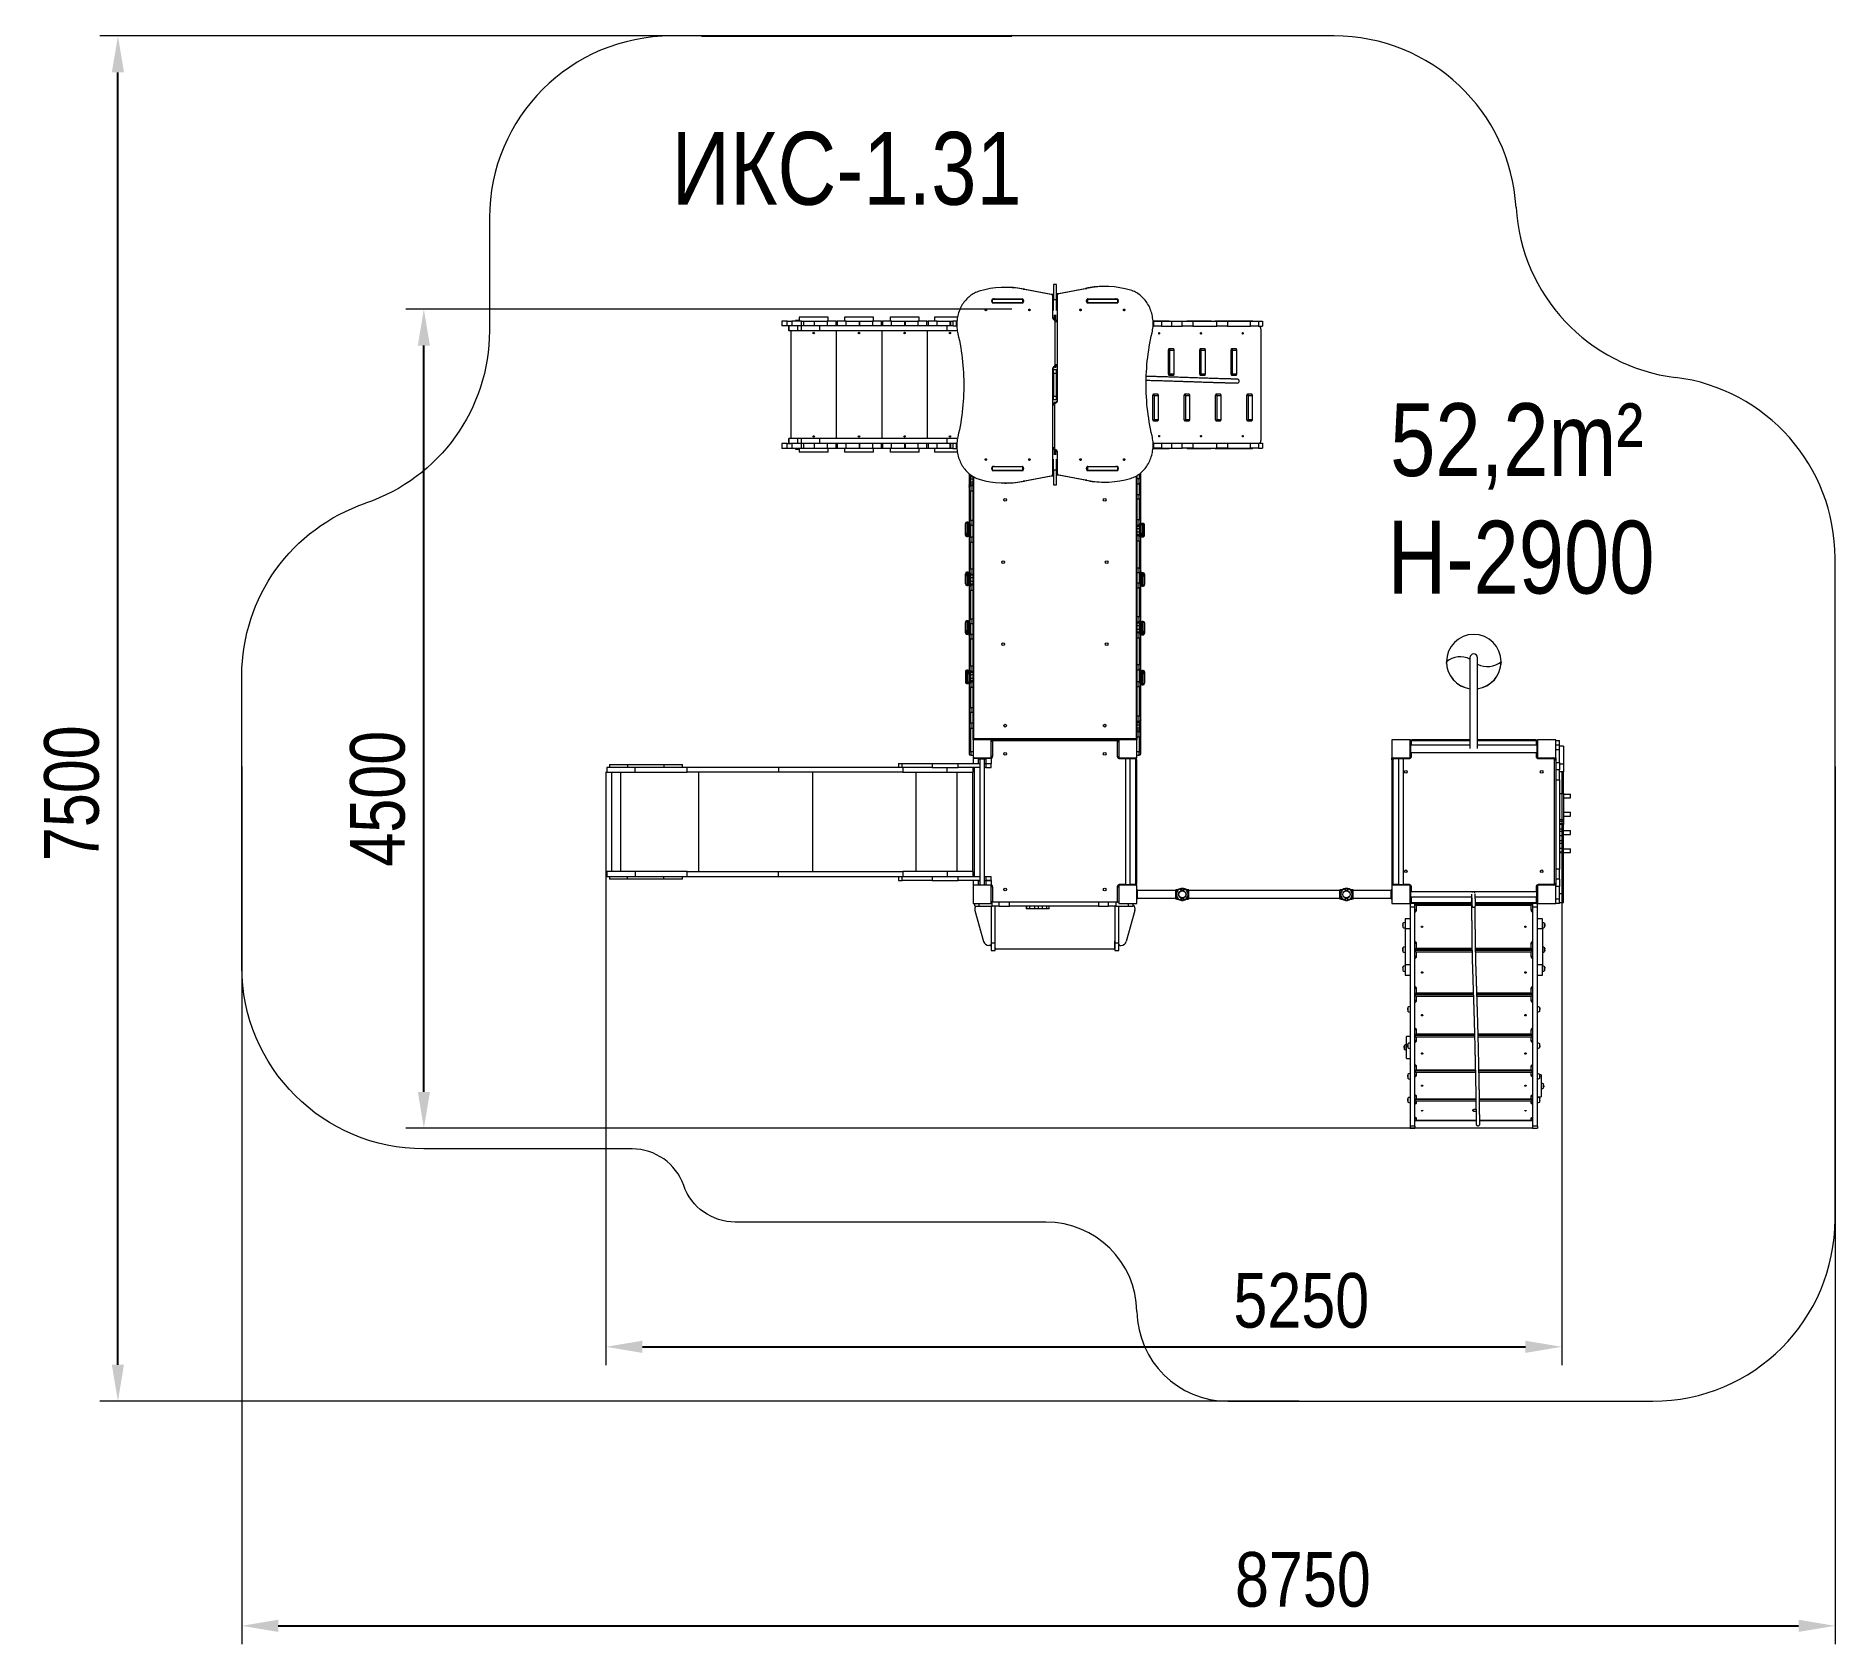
# Model space of a CAD drawing. Header units: millimetres. Extents: x -5431 to 4449, y -5103 to 3731.
import ezdxf

# ---------------------------------------------------------------- set-up
doc = ezdxf.new("R2010")
doc.units = ezdxf.units.MM
for name, color, linetype in [('DiKom', 7, 'Continuous'), ('DIKOM_ЗОНА', 80, 'Continuous'), ('DIKOM_ОБЪЕКТ', 7, 'Continuous'), ('DIKOM_РАЗМЕР_ЗОНА', 7, 'Continuous'), ('DIKOM_РАЗМЕР_ОБЪЕКТА', 7, 'Continuous')]:
    doc.layers.add(name, color=color, linetype=linetype)
doc.styles.add('style1', font='arial.ttf', dxfattribs={"width": 0.8})
doc.dimstyles.new('1-50', dxfattribs={"dimtxt": 300, "dimasz": 200, "dimexe": 100, "dimexo": 0, "dimgap": 100, "dimtad": 1, "dimtxsty": 'style1', "dimcen": 200, "dimclrd": 7, "dimclre": 7, "dimclrt": 7, "dimadec": 1, "dimazin": 2, "dimtfac": 1, "dimtmove": 0, "dimatfit": 2, "dimfxl": 0, "dimlwd": 25, "dimlwe": 18, "dimarcsym": 0})

msp = doc.modelspace()

# ---------------------------------------------------------------- texts
at = {"layer": 'DiKom', "char_height": 400, "width": 5405.47657, "attachment_point": 1, "style": 'style1'}
for s, insert in [('ИКС-1.31', (-1940.969, 3204.048)), ('{\\fArial|b0|i0|c204|p34;52},{\\fArial|b0|i0|c204|p34;2}m²', (2005.541, 1713.58)), ('Н-2900', (1991.581, 1068.075))]:
    msp.add_mtext(s, dxfattribs=dict(at, insert=insert))

# ---------------------------------------------------------------- blocks, each defined once
blk = doc.blocks.new('*D9')
at = {"layer": 'Defpoints', "color": 0, "transparency": 16777216}
for p in [(-2301.1, -310.6), (2948.9, -310.6), (2948.9, -3470.2)]:
    blk.add_point(p, dxfattribs=at)
at = {"layer": 'DIKOM_РАЗМЕР_ОБЪЕКТА', "color": 7, "lineweight": 18, "transparency": 16777216}
for p, q in [((-2301.1, -310.6), (-2301.1, -3570.2)), ((2948.9, -310.6), (2948.9, -3570.2))]:
    blk.add_line(p, q, dxfattribs=at)
at = {"layer": 'DIKOM_РАЗМЕР_ОБЪЕКТА', "color": 7, "lineweight": 25, "transparency": 16777216}
blk.add_line((-2101.1, -3470.2), (2748.9, -3470.2), dxfattribs=at)
at = {"layer": 'DIKOM_РАЗМЕР_ОБЪЕКТА', "color": 7, "transparency": 16777216}
for points in [[(-2101.1, -3436.8), (-2101.1, -3503.5), (-2301.1, -3470.2)], [(2748.9, -3436.8), (2748.9, -3503.5), (2948.9, -3470.2)]]:
    blk.add_solid(points, dxfattribs=at)
at = {"layer": 'DIKOM_РАЗМЕР_ОБЪЕКТА', "color": 7, "transparency": 16777216, "insert": (1517.7, -3217), "char_height": 300, "attachment_point": 5, "style": 'style1'}
blk.add_mtext('5250', dxfattribs=at)
blk = doc.blocks.new('*D10')
at = {"layer": 'Defpoints', "color": 0, "transparency": 16777216}
for p in [(-3301.1, 2230.5), (-72.6, 2230.5), (2787.9, -2269.5)]:
    blk.add_point(p, dxfattribs=at)
at = {"layer": 'DIKOM_РАЗМЕР_ОБЪЕКТА', "color": 7, "lineweight": 18, "transparency": 16777216}
for p, q in [((-72.6, 2230.5), (-3401.1, 2230.5)), ((2787.9, -2269.5), (-3401.1, -2269.5))]:
    blk.add_line(p, q, dxfattribs=at)
at = {"layer": 'DIKOM_РАЗМЕР_ОБЪЕКТА', "color": 7, "lineweight": 25, "transparency": 16777216}
blk.add_line((-3301.1, -2069.5), (-3301.1, 2030.5), dxfattribs=at)
at = {"layer": 'DIKOM_РАЗМЕР_ОБЪЕКТА', "color": 7, "transparency": 16777216}
for points in [[(-3334.5, 2030.5), (-3267.8, 2030.5), (-3301.1, 2230.5)], [(-3334.5, -2069.5), (-3267.8, -2069.5), (-3301.1, -2269.5)]]:
    blk.add_solid(points, dxfattribs=at)
at = {"layer": 'DIKOM_РАЗМЕР_ОБЪЕКТА', "color": 7, "transparency": 16777216, "insert": (-3554.3, -459.1), "char_height": 300, "attachment_point": 5, "rotation": 90, "style": 'style1'}
blk.add_mtext('4500', dxfattribs=at)
blk = doc.blocks.new('*D11')
at = {"layer": 'Defpoints', "color": 0, "transparency": 16777216}
for p in [(-4301.1, -282.1), (4448.9, -282.1), (4448.9, -5003.1)]:
    blk.add_point(p, dxfattribs=at)
at = {"layer": 'DIKOM_РАЗМЕР_ЗОНА', "color": 7, "lineweight": 18, "transparency": 16777216}
for p, q in [((-4301.1, -282.1), (-4301.1, -5103.1)), ((4448.9, -282.1), (4448.9, -5103.1))]:
    blk.add_line(p, q, dxfattribs=at)
at = {"layer": 'DIKOM_РАЗМЕР_ЗОНА', "color": 7, "lineweight": 25, "transparency": 16777216}
blk.add_line((-4101.1, -5003.1), (4248.9, -5003.1), dxfattribs=at)
at = {"layer": 'DIKOM_РАЗМЕР_ЗОНА', "color": 7, "transparency": 16777216}
for points in [[(-4101.1, -4969.7), (-4101.1, -5036.4), (-4301.1, -5003.1)], [(4248.9, -4969.7), (4248.9, -5036.4), (4448.9, -5003.1)]]:
    blk.add_solid(points, dxfattribs=at)
at = {"layer": 'DIKOM_РАЗМЕР_ЗОНА', "color": 7, "transparency": 16777216, "insert": (1526.4, -4749.9), "char_height": 300, "attachment_point": 5, "style": 'style1'}
blk.add_mtext('8750', dxfattribs=at)
blk = doc.blocks.new('*D12')
at = {"layer": 'Defpoints', "color": 0, "transparency": 16777216}
for p in [(-4981.4, 3731.3), (686.9, 3731.3), (1506.1, -3768.7)]:
    blk.add_point(p, dxfattribs=at)
at = {"layer": 'DIKOM_РАЗМЕР_ЗОНА', "color": 7, "lineweight": 18, "transparency": 16777216}
for p, q in [((686.9, 3731.3), (-5081.4, 3731.3)), ((1506.1, -3768.7), (-5081.4, -3768.7))]:
    blk.add_line(p, q, dxfattribs=at)
at = {"layer": 'DIKOM_РАЗМЕР_ЗОНА', "color": 7, "lineweight": 25, "transparency": 16777216}
blk.add_line((-4981.4, -3568.7), (-4981.4, 3531.3), dxfattribs=at)
at = {"layer": 'DIKOM_РАЗМЕР_ЗОНА', "color": 7, "transparency": 16777216}
for points in [[(-5014.8, 3531.3), (-4948.1, 3531.3), (-4981.4, 3731.3)], [(-5014.8, -3568.7), (-4948.1, -3568.7), (-4981.4, -3768.7)]]:
    blk.add_solid(points, dxfattribs=at)
at = {"layer": 'DIKOM_РАЗМЕР_ЗОНА', "color": 7, "transparency": 16777216, "insert": (-5234.6, -428.9), "char_height": 300, "attachment_point": 5, "rotation": 90, "style": 'style1'}
blk.add_mtext('7500', dxfattribs=at)

# ---------------------------------------------------------------- dimensions: what is measured, and where the dimension line sits
at = {"layer": 'DIKOM_РАЗМЕР_ЗОНА'}
dim = msp.add_linear_dim(base=(-4981.436, 3731.263), p1=(1506.093, -3768.737), p2=(686.924, 3731.263), angle=90, dimstyle='1-50', dxfattribs=at)
dim.commit()
dim.dimension.update_dxf_attribs({"geometry": '*D12', "text_midpoint": (-4981.436, -428.95), "dimtype": 160})
dim = msp.add_linear_dim(base=(4448.859, -5003.051), p1=(-4301.141, -282.063), p2=(4448.859, -282.063), dimstyle='1-50', dxfattribs=at)
dim.commit()
dim.dimension.update_dxf_attribs({"geometry": '*D11', "text_midpoint": (1526.359, -5003.051), "dimtype": 160})
at = {"layer": 'DIKOM_РАЗМЕР_ОБЪЕКТА'}
dim = msp.add_linear_dim(base=(-3301.141, 2230.479), p1=(2787.859, -2269.521), p2=(-72.635, 2230.479), angle=90, dimstyle='1-50', dxfattribs=at)
dim.commit()
dim.dimension.update_dxf_attribs({"geometry": '*D10', "text_midpoint": (-3301.141, -459.066), "dimtype": 160})
dim = msp.add_linear_dim(base=(2948.859, -3470.164), p1=(-2301.141, -310.639), p2=(2948.859, -310.639), dimstyle='1-50', dxfattribs=at)
dim.commit()
dim.dimension.update_dxf_attribs({"geometry": '*D9', "text_midpoint": (1517.735, -3470.164), "dimtype": 160})

# ---------------------------------------------------------------- linework, layer by layer
at = {"layer": 'DiKom'}
msp.add_line((-72.635, 3730.479), (-1776.93, 3730.479), dxfattribs=at)
at = {"layer": 'DIKOM_ЗОНА', "color": 3, "lineweight": 15}
for points in [[(2697.165, 2789.454, 0.39726126), (1698.859, 3731.263), (-1940.969, 3731.263, 0.41421356), (-2940.969, 2731.263), (-2940.969, 2112.038, -0.32174975), (-3621.055, 1164.591)], [(614.924, -3276.796, 0.40950022), (1114.859, -3768.737), (3448.859, -3768.737, 0.41421356), (4448.859, -2768.737), (4448.859, 862.907, 0.37845248), (3572.165, 1855.276)], [(-1874.335, -2583.855, 0.31881009), (-2157.529, -2382.855), (-3301.141, -2382.855, -0.41421356), (-4301.141, -1382.855), (-4301.141, 217.145, -0.32174975), (-3621.055, 1164.591)], [(614.924, -3276.796, 0.40950022), (114.989, -2784.855), (-1591.141, -2784.855, -0.31881009), (-1874.335, -2583.855)]]:
    msp.add_lwpolyline(points, format="xyb", dxfattribs=at)
msp.add_arc((3695.47, 2847.645), 1000, 183.3359706, 262.91709, dxfattribs=at)
at = {"layer": 'DIKOM_ОБЪЕКТ', "color": 7, "linetype": 'Continuous', "lineweight": 15}
for p, q in [((-182.501, 2273.395), (-182.501, 2277.895)), ((-180.646, 2277.895), (-182.501, 2277.895)), ((-182.501, 2273.395), (-180.646, 2273.395)), ((-180.646, 2283.234), (-180.646, 2268.056)), ((-180.603, 2286.145), (-179.534, 2286.145)), ((-179.534, 2286.145), (-179.534, 2265.145)), ((-179.534, 2286.145), (-12.802, 2286.145)), ((-174.707, 2286.895), (-15.791, 2286.895)), ((-102.816, 2350.01), (-110.316, 2350.01)), ((-12.802, 2286.145), (-12.802, 2265.145)), ((-12.802, 2286.145), (-9.747, 2286.145)), ((145.574, 2310.359), (-10.202, 2339.652)), ((-10.202, 2339.652), (-2.702, 2339.652)), ((-7.997, 2277.895), (-7.997, 2273.395)), ((-2.702, 2339.652), (153.074, 2310.359)), ((153.074, 2310.359), (145.574, 2310.359)), ((152.842, 2181.264), (152.842, 2300.489)), ((152.842, 2300.489), (157.353, 2300.489)), ((172.353, 2365.417), (157.353, 2365.417)), ((157.353, 2365.417), (157.353, 2284.242)), ((157.353, 2284.242), (172.353, 2284.242)), ((157.353, 2223.912), (157.353, 2284.242)), ((172.353, 2284.242), (172.353, 2365.417)), ((172.353, 2305.448), (176.871, 2305.448)), ((172.353, 2223.858), (172.353, 2284.242)), ((176.639, 2315.318), (332.417, 2344.611)), ((184.139, 2315.318), (176.639, 2315.318)), ((176.871, 2305.448), (176.873, 1723.988)), ((339.917, 2344.611), (184.139, 2315.318)), ((332.417, 2344.611), (339.917, 2344.611)), ((337.712, 2273.395), (337.712, 2277.895)), ((339.606, 2286.145), (342.86, 2286.145)), ((342.86, 2286.145), (342.86, 2265.145)), ((342.86, 2286.145), (509.252, 2286.145)), ((345.506, 2286.895), (504.422, 2286.895)), ((440.031, 2354.969), (432.531, 2354.969)), ((509.252, 2286.145), (509.252, 2265.145)), ((509.252, 2286.145), (510.322, 2286.145)), ((510.364, 2268.056), (510.364, 2283.234)), ((512.216, 2277.895), (510.364, 2277.895)), ((510.364, 2273.395), (512.216, 2273.395)), ((512.216, 2277.895), (512.216, 2273.395)), ((-1240.141, 2186.145), (-1240.141, 2165.145)), ((-1080.141, 2186.145), (-1240.141, 2186.145)), ((-1080.141, 2165.145), (-1080.141, 2186.145)), ((-991.141, 2186.145), (-991.141, 2165.145)), ((-831.141, 2186.145), (-991.141, 2186.145)), ((-831.141, 2165.145), (-831.141, 2186.145)), ((-741.141, 2186.145), (-741.141, 2165.145)), ((-581.141, 2186.145), (-741.141, 2186.145)), ((-581.141, 2165.145), (-581.141, 2186.145)), ((-496.92, 2186.145), (-496.92, 2165.145)), ((-370.361, 2186.145), (-496.92, 2186.145)), ((-180.603, 2265.145), (-179.534, 2265.145)), ((-179.534, 2265.145), (-12.802, 2265.145)), ((-15.791, 2264.395), (-174.707, 2264.395)), ((-169.257, 2264.712), (-169.257, 2265.145)), ((-140.911, 2265.145), (-140.911, 2264.395)), ((-85.639, 2264.395), (-85.639, 2265.145)), ((-12.802, 2265.145), (-9.747, 2265.145)), ((160.342, 2181.264), (152.842, 2181.264)), ((160.342, 2199.997), (160.342, 2181.264)), ((169.371, 2182.444), (160.342, 2182.444)), ((169.371, 2171.47), (169.371, 2199.961)), ((339.606, 2265.145), (342.86, 2265.145)), ((342.86, 2265.145), (509.252, 2265.145)), ((504.422, 2264.395), (345.506, 2264.395)), ((403.818, 2265.145), (403.818, 2264.395)), ((459.089, 2265.145), (459.089, 2264.395)), ((498.976, 2265.145), (498.976, 2264.713)), ((509.252, 2265.145), (510.322, 2265.145)), ((-1335.141, 2165.145), (-1335.141, 2138.145)), ((-1306.012, 2165.145), (-1335.141, 2165.145)), ((-1306.012, 2138.145), (-1335.141, 2138.145)), ((-1306.012, 2138.145), (-1306.012, 2165.145)), ((-1306.012, 2165.145), (-1280.825, 2165.145)), ((-1287.494, 2138.145), (-1306.012, 2138.145)), ((-1297.034, 2138.145), (-1297.034, 2111.145)), ((-1296.386, 2111.145), (-1297.034, 2111.145)), ((-1296.386, 2111.145), (-1296.386, 2138.145)), ((-1247.728, 2111.145), (-1296.386, 2111.145)), ((-1247.728, 2138.145), (-1287.494, 2138.145)), ((-1285.141, 2111.145), (-1285.141, 1519.145)), ((-1280.825, 2165.145), (-1280.825, 2138.145)), ((-1227.89, 2165.145), (-1280.825, 2165.145)), ((-1260.141, 2168.145), (-1260.141, 2165.145)), ((-1240.141, 2168.145), (-1260.141, 2168.145)), ((-1247.728, 2111.145), (-1247.728, 2138.145)), ((-1227.6, 2138.145), (-1247.728, 2138.145)), ((-1227.6, 2111.145), (-1247.728, 2111.145)), ((-1227.89, 2138.145), (-1227.89, 2165.145)), ((-1227.89, 2165.145), (-1217.102, 2165.145)), ((-1227.6, 2111.145), (-1227.6, 2138.145)), ((-1125.731, 2138.145), (-1227.6, 2138.145)), ((-1125.731, 2111.145), (-1227.6, 2111.145)), ((-1217.102, 2165.145), (-1217.102, 2138.145)), ((-1217.102, 2165.145), (-1158.191, 2165.145)), ((-1158.191, 2165.145), (-1158.191, 2138.145)), ((-1158.191, 2165.145), (-1087.141, 2165.145)), ((-1125.731, 2111.145), (-1125.731, 2138.145)), ((-427.686, 2138.145), (-1125.731, 2138.145)), ((-427.686, 2111.145), (-1125.731, 2111.145)), ((-1087.141, 2165.145), (-1087.141, 2138.145)), ((-1037.141, 2165.145), (-1087.141, 2165.145)), ((-1037.141, 2138.145), (-1037.141, 2165.145)), ((-1037.141, 2165.145), (-1031.141, 2165.145)), ((-1036.141, 2111.145), (-1036.141, 1519.145)), ((-1031.141, 2165.145), (-1031.141, 2138.145)), ((-981.141, 2165.145), (-1031.141, 2165.145)), ((-981.141, 2138.145), (-981.141, 2165.145)), ((-981.141, 2165.145), (-911.141, 2165.145)), ((-911.141, 2165.145), (-911.141, 2138.145)), ((-911.141, 2165.145), (-908.141, 2165.145)), ((-908.141, 2165.145), (-908.141, 2138.145)), ((-908.141, 2165.145), (-838.141, 2165.145)), ((-838.141, 2165.145), (-838.141, 2138.145)), ((-788.141, 2165.145), (-838.141, 2165.145)), ((-788.141, 2138.145), (-788.141, 2165.145)), ((-788.141, 2165.145), (-782.141, 2165.145)), ((-786.141, 2111.145), (-786.141, 1519.145)), ((-782.141, 2165.145), (-782.141, 2138.145)), ((-732.141, 2165.145), (-782.141, 2165.145)), ((-732.141, 2138.145), (-732.141, 2165.145)), ((-732.141, 2165.145), (-662.141, 2165.145)), ((-662.141, 2165.145), (-662.141, 2138.145)), ((-662.141, 2165.145), (-658.141, 2165.145)), ((-658.141, 2165.145), (-658.141, 2138.145)), ((-658.141, 2165.145), (-588.141, 2165.145)), ((-588.141, 2165.145), (-588.141, 2138.145)), ((-538.141, 2165.145), (-588.141, 2165.145)), ((-538.141, 2138.145), (-538.141, 2165.145)), ((-538.141, 2165.145), (-532.141, 2165.145)), ((-537.141, 2111.145), (-537.141, 1519.145)), ((-532.141, 2165.145), (-532.141, 2138.145)), ((-482.141, 2165.145), (-532.141, 2165.145)), ((-482.141, 2138.145), (-482.141, 2165.145)), ((-482.141, 2165.145), (-412.141, 2165.145)), ((-427.686, 2111.145), (-427.686, 2138.145)), ((-394.805, 2138.145), (-427.686, 2138.145)), ((-371.459, 2111.145), (-427.686, 2111.145)), ((-412.141, 2165.145), (-412.141, 2138.145)), ((-412.141, 2165.145), (-409.141, 2165.145)), ((-409.141, 2165.145), (-409.141, 2138.145)), ((-409.141, 2165.145), (-395.599, 2165.145)), ((-395.599, 2165.145), (-395.599, 2138.145)), ((-375.423, 2165.145), (-395.599, 2165.145)), ((-394.805, 2138.145), (-375.423, 2138.145)), ((-375.423, 2138.145), (-375.423, 2165.145)), ((-373.288, 2165.145), (-375.423, 2165.145)), ((-374.047, 2138.145), (-375.423, 2138.145)), ((166.906, 2172.377), (159.406, 2172.377)), ((166.699, 1925.063), (166.699, 2162.502)), ((166.699, 2162.502), (174.096, 2162.502)), ((790.121, 2165.145), (703.393, 2165.145)), ((703.45, 2136.645), (706.893, 2136.645)), ((703.489, 2163.645), (706.893, 2163.645)), ((706.893, 2136.645), (706.893, 2163.645)), ((706.893, 2163.645), (749.436, 2163.645)), ((749.436, 2136.645), (706.893, 2136.645)), ((749.436, 2163.645), (749.436, 2136.645)), ((749.436, 2163.645), (805.319, 2163.645)), ((749.436, 2136.645), (805.319, 2136.645)), ((805.319, 2163.645), (805.319, 2136.645)), ((805.319, 2163.645), (862.779, 2163.645)), ((805.319, 2136.645), (862.779, 2136.645)), ((862.779, 2136.645), (862.779, 2163.645)), ((862.779, 2163.645), (922.586, 2163.645)), ((922.586, 2136.645), (862.779, 2136.645)), ((914.014, 2165.145), (891.897, 2165.145)), ((1019.552, 2165.145), (914.014, 2165.145)), ((922.586, 2163.645), (922.586, 2136.645)), ((922.586, 2163.645), (1054.628, 2163.645)), ((922.586, 2136.645), (1054.628, 2136.645)), ((1044.859, 2166.645), (1124.859, 2166.645)), ((1044.859, 2163.645), (1044.859, 2166.645)), ((1054.628, 2136.645), (1054.628, 2163.645)), ((1054.628, 2163.645), (1112.249, 2163.645)), ((1112.249, 2136.645), (1054.628, 2136.645)), ((1112.249, 2163.645), (1112.249, 2136.645)), ((1112.249, 2163.645), (1237.813, 2163.645)), ((1112.249, 2136.645), (1237.813, 2136.645)), ((1143.445, 2165.145), (1121.327, 2165.145)), ((1124.859, 2166.645), (1124.859, 2165.145)), ((1248.983, 2165.145), (1143.445, 2165.145)), ((1237.813, 2136.645), (1237.813, 2163.645)), ((1237.813, 2163.645), (1282.39, 2163.645)), ((1282.39, 2136.645), (1237.813, 2136.645)), ((1282.39, 2163.645), (1282.39, 2136.645)), ((1282.39, 2163.645), (1304.859, 2163.645)), ((1282.39, 2136.645), (1304.859, 2136.645)), ((1296.589, 1513.645), (1296.589, 2116.645)), ((1304.859, 2163.645), (1304.859, 2136.645)), ((788.974, 1875.145), (788.974, 2005.145)), ((794.71, 2015.145), (811.917, 2015.145)), ((795.536, 2005.145), (817.653, 2005.145)), ((795.536, 1875.145), (795.536, 2005.145)), ((817.653, 2005.145), (817.653, 1875.145)), ((961.047, 1875.145), (961.047, 2005.145)), ((966.783, 2015.145), (983.99, 2015.145)), ((967.609, 2005.145), (989.726, 2005.145)), ((967.609, 1875.145), (967.609, 2005.145)), ((989.726, 2005.145), (989.726, 1875.145)), ((1133.12, 1875.145), (1133.12, 2005.145)), ((1138.856, 2015.145), (1156.063, 2015.145)), ((1139.682, 2005.145), (1161.799, 2005.145)), ((1139.682, 1875.145), (1139.682, 2005.145)), ((1161.799, 2005.145), (1161.799, 1875.145)), ((152.844, 1324.841), (152.842, 1906.302)), ((159.924, 1906.302), (152.842, 1906.302)), ((157.353, 1897.585), (157.353, 1898.676)), ((172.353, 1897.585), (157.353, 1897.585)), ((157.353, 1877.541), (157.353, 1897.585)), ((172.353, 1877.541), (157.353, 1877.541)), ((157.353, 1877.541), (157.353, 1752.749)), ((159.406, 1915.189), (166.906, 1915.189)), ((169.372, 1914.675), (165.279, 1914.675)), ((174.199, 1925.063), (166.699, 1925.063)), ((169.372, 1908.441), (169.372, 1916.096)), ((172.353, 1897.585), (172.353, 1898.7)), ((172.353, 1877.541), (172.353, 1897.585)), ((172.353, 1752.749), (172.353, 1877.541)), ((811.917, 1865.145), (794.71, 1865.145)), ((795.536, 1875.145), (817.653, 1875.145)), ((983.99, 1865.145), (966.783, 1865.145)), ((967.609, 1875.145), (989.726, 1875.145)), ((1156.063, 1865.145), (1138.856, 1865.145)), ((1139.682, 1875.145), (1161.799, 1875.145)), ((155.516, 1705.226), (163.016, 1705.226)), ((157.353, 1752.749), (172.353, 1752.749)), ((157.353, 1732.705), (157.353, 1752.749)), ((172.353, 1732.705), (157.353, 1732.705)), ((157.353, 1731.615), (157.353, 1732.705)), ((160.343, 1721.868), (160.343, 1714.193)), ((164.436, 1715.615), (160.343, 1715.615)), ((170.309, 1715.101), (162.809, 1715.101)), ((163.016, 1705.226), (163.016, 1467.787)), ((169.794, 1723.988), (176.873, 1723.988)), ((172.353, 1732.705), (172.353, 1752.749)), ((172.353, 1731.588), (172.353, 1732.705)), ((702.938, 1625.145), (702.938, 1755.145)), ((708.674, 1765.145), (725.881, 1765.145)), ((731.617, 1755.145), (709.5, 1755.145)), ((709.5, 1755.145), (709.5, 1625.145)), ((731.617, 1755.145), (731.617, 1625.145)), ((875.011, 1625.145), (875.011, 1755.145)), ((880.746, 1765.145), (897.954, 1765.145)), ((903.69, 1755.145), (881.572, 1755.145)), ((881.572, 1755.145), (881.572, 1625.145)), ((903.69, 1755.145), (903.69, 1625.145)), ((1047.084, 1625.145), (1047.084, 1755.145)), ((1052.819, 1765.145), (1070.027, 1765.145)), ((1075.762, 1755.145), (1053.645, 1755.145)), ((1053.645, 1755.145), (1053.645, 1625.145)), ((1075.762, 1755.145), (1075.762, 1625.145)), ((1219.157, 1625.145), (1219.157, 1755.145)), ((1224.892, 1765.145), (1242.1, 1765.145)), ((1247.835, 1755.145), (1225.718, 1755.145)), ((1225.718, 1755.145), (1225.718, 1625.145)), ((1247.835, 1755.145), (1247.835, 1625.145)), ((725.881, 1615.145), (708.674, 1615.145)), ((709.5, 1625.145), (731.617, 1625.145)), ((897.954, 1615.145), (880.746, 1615.145)), ((881.572, 1625.145), (903.69, 1625.145)), ((1070.027, 1615.145), (1052.819, 1615.145)), ((1053.645, 1625.145), (1075.762, 1625.145)), ((1242.1, 1615.145), (1224.892, 1615.145)), ((1225.718, 1625.145), (1247.835, 1625.145)), ((-1335.141, 1492.145), (-1335.141, 1465.145)), ((-1306.012, 1492.145), (-1335.141, 1492.145)), ((-1306.012, 1465.145), (-1306.012, 1492.145)), ((-1306.012, 1492.145), (-1287.494, 1492.145)), ((-1297.034, 1519.145), (-1297.034, 1492.145)), ((-1296.386, 1519.145), (-1297.034, 1519.145)), ((-1296.386, 1492.145), (-1296.386, 1519.145)), ((-1247.728, 1519.145), (-1296.386, 1519.145)), ((-1247.728, 1492.145), (-1287.494, 1492.145)), ((-1280.825, 1492.145), (-1280.825, 1465.145)), ((-1247.728, 1492.145), (-1247.728, 1519.145)), ((-1227.6, 1519.145), (-1247.728, 1519.145)), ((-1227.6, 1492.145), (-1247.728, 1492.145)), ((-1227.89, 1465.145), (-1227.89, 1492.145)), ((-1227.6, 1492.145), (-1227.6, 1519.145)), ((-1125.731, 1519.145), (-1227.6, 1519.145)), ((-1125.731, 1492.145), (-1227.6, 1492.145)), ((-1217.102, 1492.145), (-1217.102, 1465.145)), ((-1158.191, 1492.145), (-1158.191, 1465.145)), ((-1125.731, 1492.145), (-1125.731, 1519.145)), ((-427.686, 1519.145), (-1125.731, 1519.145)), ((-427.686, 1492.145), (-1125.731, 1492.145)), ((-1087.141, 1492.145), (-1087.141, 1465.145)), ((-1037.141, 1465.145), (-1037.141, 1492.145)), ((-1031.141, 1492.145), (-1031.141, 1465.145)), ((-981.141, 1465.145), (-981.141, 1492.145)), ((-911.141, 1492.145), (-911.141, 1465.145)), ((-908.141, 1492.145), (-908.141, 1465.145)), ((-838.141, 1492.145), (-838.141, 1465.145)), ((-788.141, 1465.145), (-788.141, 1492.145)), ((-782.141, 1492.145), (-782.141, 1465.145)), ((-732.141, 1465.145), (-732.141, 1492.145)), ((-662.141, 1492.145), (-662.141, 1465.145)), ((-658.141, 1492.145), (-658.141, 1465.145)), ((-588.141, 1492.145), (-588.141, 1465.145)), ((-538.141, 1465.145), (-538.141, 1492.145)), ((-532.141, 1492.145), (-532.141, 1465.145)), ((-482.141, 1465.145), (-482.141, 1492.145)), ((-427.686, 1492.145), (-427.686, 1519.145)), ((-370.61, 1519.145), (-427.686, 1519.145)), ((-394.805, 1492.145), (-427.686, 1492.145)), ((-412.141, 1492.145), (-412.141, 1465.145)), ((-409.141, 1492.145), (-409.141, 1465.145)), ((-395.599, 1492.145), (-395.599, 1465.145)), ((-375.423, 1492.145), (-394.805, 1492.145)), ((-375.423, 1465.145), (-375.423, 1492.145)), ((-373.825, 1492.145), (-375.423, 1492.145)), ((703.707, 1493.645), (706.893, 1493.645)), ((706.893, 1466.645), (706.893, 1493.645)), ((706.893, 1493.645), (749.436, 1493.645)), ((749.436, 1493.645), (749.436, 1466.645)), ((749.436, 1493.645), (805.319, 1493.645)), ((805.319, 1493.645), (805.319, 1466.645)), ((805.319, 1493.645), (862.779, 1493.645)), ((862.779, 1466.645), (862.779, 1493.645)), ((862.779, 1493.645), (922.586, 1493.645)), ((922.586, 1493.645), (922.586, 1466.645)), ((922.586, 1493.645), (1054.628, 1493.645)), ((1054.628, 1466.645), (1054.628, 1493.645)), ((1054.628, 1493.645), (1112.249, 1493.645)), ((1112.249, 1493.645), (1112.249, 1466.645)), ((1112.249, 1493.645), (1237.813, 1493.645)), ((1237.813, 1466.645), (1237.813, 1493.645)), ((1237.813, 1493.645), (1282.39, 1493.645)), ((1282.39, 1493.645), (1282.39, 1466.645)), ((1282.39, 1493.645), (1304.859, 1493.645)), ((1304.859, 1493.645), (1304.859, 1466.645)), ((-1306.012, 1465.145), (-1335.141, 1465.145)), ((-1280.825, 1465.145), (-1306.012, 1465.145)), ((-1227.89, 1465.145), (-1280.825, 1465.145)), ((-1260.141, 1465.145), (-1260.141, 1462.145)), ((-1260.141, 1462.145), (-1240.141, 1462.145)), ((-1240.141, 1465.145), (-1240.141, 1444.145)), ((-1080.141, 1444.145), (-1240.141, 1444.145)), ((-1217.102, 1465.145), (-1227.89, 1465.145)), ((-1158.191, 1465.145), (-1217.102, 1465.145)), ((-1087.141, 1465.145), (-1158.191, 1465.145)), ((-1037.141, 1465.145), (-1087.141, 1465.145)), ((-1080.141, 1444.145), (-1080.141, 1465.145)), ((-1031.141, 1465.145), (-1037.141, 1465.145)), ((-981.141, 1465.145), (-1031.141, 1465.145)), ((-991.141, 1465.145), (-991.141, 1444.145)), ((-831.141, 1444.145), (-991.141, 1444.145)), ((-911.141, 1465.145), (-981.141, 1465.145)), ((-908.141, 1465.145), (-911.141, 1465.145)), ((-838.141, 1465.145), (-908.141, 1465.145)), ((-788.141, 1465.145), (-838.141, 1465.145)), ((-831.141, 1444.145), (-831.141, 1465.145)), ((-782.141, 1465.145), (-788.141, 1465.145)), ((-732.141, 1465.145), (-782.141, 1465.145)), ((-741.141, 1465.145), (-741.141, 1444.145)), ((-581.141, 1444.145), (-741.141, 1444.145)), ((-662.141, 1465.145), (-732.141, 1465.145)), ((-658.141, 1465.145), (-662.141, 1465.145)), ((-588.141, 1465.145), (-658.141, 1465.145)), ((-538.141, 1465.145), (-588.141, 1465.145)), ((-581.141, 1444.145), (-581.141, 1465.145)), ((-532.141, 1465.145), (-538.141, 1465.145)), ((-482.141, 1465.145), (-532.141, 1465.145)), ((-496.92, 1465.145), (-496.92, 1444.145)), ((-371.242, 1444.145), (-496.92, 1444.145)), ((-412.141, 1465.145), (-482.141, 1465.145)), ((-409.141, 1465.145), (-412.141, 1465.145)), ((-395.599, 1465.145), (-409.141, 1465.145)), ((-395.599, 1465.145), (-375.423, 1465.145)), ((-373.678, 1465.145), (-375.423, 1465.145)), ((163.016, 1467.787), (155.623, 1467.787)), ((157.353, 1346.047), (157.353, 1406.364)), ((160.344, 1458.82), (160.344, 1430.285)), ((169.373, 1447.845), (160.344, 1447.845)), ((162.809, 1457.913), (170.309, 1457.913)), ((169.373, 1449.026), (176.873, 1449.026)), ((169.373, 1430.337), (169.373, 1449.026)), ((172.353, 1346.047), (172.353, 1406.445)), ((176.873, 1449.026), (176.873, 1329.801)), ((703.004, 1465.145), (790.121, 1465.145)), ((703.133, 1466.645), (706.893, 1466.645)), ((749.436, 1466.645), (706.893, 1466.645)), ((749.436, 1466.645), (805.319, 1466.645)), ((805.319, 1466.645), (862.779, 1466.645)), ((922.586, 1466.645), (862.779, 1466.645)), ((891.897, 1465.145), (914.014, 1465.145)), ((914.014, 1465.145), (1019.552, 1465.145)), ((922.586, 1466.645), (1054.628, 1466.645)), ((1044.859, 1463.645), (1044.859, 1466.645)), ((1124.859, 1463.645), (1044.859, 1463.645)), ((1112.249, 1466.645), (1054.628, 1466.645)), ((1112.249, 1466.645), (1237.813, 1466.645)), ((1121.327, 1465.145), (1143.445, 1465.145)), ((1124.859, 1465.145), (1124.859, 1463.645)), ((1143.445, 1465.145), (1248.983, 1465.145)), ((1282.39, 1466.645), (1237.813, 1466.645)), ((1282.39, 1466.645), (1304.859, 1466.645)), ((-306.141, 1326.017), (-306.141, 1325.562)), ((-306.141, 1296.665), (-306.141, 1279.364)), ((-298.141, 1319.667), (-298.141, 1318.86)), ((-298.141, 1308.641), (-298.141, 1318.86)), ((-298.141, 1318.86), (-297.036, 1318.86)), ((-285.141, 1308.641), (-298.141, 1308.641)), ((-298.141, 1296.968), (-298.141, 1308.641)), ((-285.141, 1296.968), (-298.141, 1296.968)), ((-298.141, 1279.667), (-298.141, 1296.968)), ((-285.141, 1308.641), (-285.141, 1311.025)), ((-285.141, 1296.968), (-285.141, 1308.641)), ((-285.141, 1279.667), (-285.141, 1296.968)), ((-280.141, -129.855), (-280.141, 1308.165)), ((-182.501, 1352.395), (-182.501, 1356.895)), ((-180.646, 1356.895), (-182.501, 1356.895)), ((-182.501, 1352.395), (-180.646, 1352.395)), ((-180.646, 1362.234), (-180.646, 1347.056)), ((-180.603, 1365.145), (-179.534, 1365.145)), ((-180.603, 1344.145), (-179.534, 1344.145)), ((-179.534, 1365.145), (-179.534, 1344.145)), ((-179.534, 1365.145), (-12.802, 1365.145)), ((-179.534, 1344.145), (-12.802, 1344.145)), ((-174.707, 1365.895), (-15.791, 1365.895)), ((-15.791, 1343.395), (-174.707, 1343.395)), ((-169.26, 1365.145), (-169.26, 1365.577)), ((-12.802, 1365.145), (-12.802, 1344.145)), ((-12.802, 1365.145), (-9.747, 1365.145)), ((-12.802, 1344.145), (-9.747, 1344.145)), ((-10.202, 1285.678), (145.576, 1314.971)), ((-2.702, 1285.678), (-10.202, 1285.678)), ((-7.997, 1356.895), (-7.997, 1352.395)), ((153.076, 1314.971), (-2.702, 1285.678)), ((145.576, 1314.971), (153.076, 1314.971)), ((157.353, 1324.841), (152.844, 1324.841)), ((172.353, 1346.047), (157.353, 1346.047)), ((157.353, 1346.047), (157.353, 1264.872)), ((172.353, 1264.872), (172.353, 1346.047)), ((176.873, 1329.801), (172.353, 1329.801)), ((176.641, 1319.931), (184.141, 1319.931)), ((332.417, 1290.638), (176.641, 1319.931)), ((184.141, 1319.931), (339.917, 1290.638)), ((339.917, 1290.638), (332.417, 1290.638)), ((337.712, 1352.395), (337.712, 1356.895)), ((339.606, 1365.145), (342.86, 1365.145)), ((339.606, 1344.145), (342.86, 1344.145)), ((342.86, 1365.145), (342.86, 1344.145)), ((342.86, 1365.145), (509.252, 1365.145)), ((342.86, 1344.145), (509.252, 1344.145)), ((345.506, 1365.895), (504.422, 1365.895)), ((504.422, 1343.395), (345.506, 1343.395)), ((498.976, 1365.577), (498.976, 1365.145)), ((509.252, 1365.145), (509.252, 1344.145)), ((509.252, 1365.145), (510.322, 1365.145)), ((509.252, 1344.145), (510.322, 1344.145)), ((510.364, 1347.056), (510.364, 1362.234)), ((512.216, 1356.895), (510.364, 1356.895)), ((510.364, 1352.395), (512.216, 1352.395)), ((512.216, 1356.895), (512.216, 1352.395)), ((609.859, 1313.127), (609.859, -129.855)), ((614.859, 1315.986), (614.859, 1298.698)), ((627.859, 1298.698), (614.859, 1298.698)), ((614.859, 1298.698), (614.859, 1270.248)), ((627.859, 1324.629), (627.859, 1298.698)), ((627.859, 1270.248), (627.859, 1298.698)), ((635.859, 1298.083), (635.859, 1330.914)), ((-306.141, 1233.467), (-306.141, 1069.924)), ((-298.141, 1268.272), (-298.141, 1279.667)), ((-285.141, 1279.667), (-298.141, 1279.667)), ((-298.141, 1259.917), (-298.141, 1268.272)), ((-285.141, 1268.272), (-298.141, 1268.272)), ((-298.141, 1259.917), (-298.141, 1233.082)), ((-285.141, 1259.917), (-298.141, 1259.917)), ((-298.141, 1233.082), (-285.141, 1233.082)), ((-298.141, 1069.539), (-298.141, 1233.082)), ((-285.141, 1268.272), (-285.141, 1279.667)), ((-285.141, 1259.917), (-285.141, 1268.272)), ((-285.141, 1233.082), (-285.141, 1259.917)), ((-285.141, 1069.539), (-285.141, 1233.082)), ((-110.316, 1275.32), (-102.816, 1275.32)), ((157.353, 1264.872), (172.353, 1264.872)), ((432.531, 1280.28), (440.031, 1280.28)), ((614.859, 1270.248), (627.859, 1270.248)), ((614.859, 1270.248), (614.859, 1210.942)), ((627.859, 1210.942), (614.859, 1210.942)), ((614.859, 1210.942), (614.859, 1187.756)), ((614.859, 1187.756), (627.859, 1187.756)), ((614.859, 1187.756), (614.859, 1073.942)), ((627.859, 1270.248), (627.859, 1210.942)), ((627.859, 1187.756), (627.859, 1210.942)), ((627.859, 1187.756), (627.859, 1073.942)), ((635.859, 1073.541), (635.859, 1187.355)), ((-327.141, 991.344), (-327.141, 1002.313)), ((-327.141, 989.416), (-327.141, 991.169)), ((-314.141, 1060.279), (-319.141, 1060.279)), ((-319.141, 1060.279), (-319.141, 994.324)), ((-319.141, 994.324), (-314.141, 994.324)), ((-319.141, 983.355), (-319.141, 994.324)), ((-314.141, 1060.279), (-314.141, 994.324)), ((-314.141, 994.324), (-314.141, 983.355)), ((-285.141, 1069.539), (-298.141, 1069.539)), ((-298.141, 1069.539), (-298.141, 1043.544)), ((-298.141, 1043.544), (-285.141, 1043.544)), ((-298.141, 978.562), (-298.141, 1043.544)), ((-285.141, 1043.544), (-285.141, 1069.539)), ((-285.141, 978.562), (-285.141, 1043.544)), ((627.859, 1073.942), (614.859, 1073.942)), ((614.859, 1073.942), (614.859, 1046.125)), ((614.859, 1046.125), (627.859, 1046.125)), ((614.859, 1046.125), (614.859, 1039.038)), ((614.859, 1039.038), (627.859, 1039.038)), ((614.859, 1039.038), (614.859, 1026.105)), ((614.859, 1026.105), (627.859, 1026.105)), ((614.859, 1026.105), (614.859, 1006.501)), ((614.859, 1006.501), (627.859, 1006.501)), ((614.859, 1006.501), (614.859, 993.296)), ((614.859, 993.296), (627.859, 993.296)), ((614.859, 993.296), (614.859, 984.557)), ((627.859, 1046.125), (627.859, 1073.942)), ((627.859, 1046.125), (627.859, 1039.038)), ((627.859, 1039.038), (627.859, 1026.105)), ((627.859, 1026.105), (627.859, 1006.501)), ((627.859, 1006.501), (627.859, 993.296)), ((627.859, 993.296), (627.859, 984.557)), ((635.859, 1044.61), (635.859, 1044.671)), ((635.859, 1006.725), (635.859, 1026.328)), ((648.859, 1053.472), (643.859, 1053.472)), ((643.859, 1053.472), (643.859, 1052.38)), ((648.859, 1052.423), (643.859, 1052.423)), ((643.859, 1052.423), (643.859, 993.441)), ((643.859, 993.441), (648.859, 993.441)), ((643.859, 982.993), (643.859, 993.441)), ((648.859, 1053.472), (648.859, 1052.38)), ((648.859, 1052.423), (648.859, 993.441)), ((648.859, 993.441), (648.859, 982.993)), ((656.859, 1044.585), (656.859, 1044.671)), ((656.859, 990.988), (656.859, 1001.436)), ((656.859, 990.222), (656.859, 990.638)), ((656.859, 989.339), (656.859, 990.222)), ((656.859, 988.174), (656.859, 989.339)), ((-314.141, 983.355), (-319.141, 983.355)), ((-319.141, 983.355), (-319.141, 983.314)), ((-319.141, 983.314), (-314.141, 983.314)), ((-319.141, 981.427), (-319.141, 983.314)), ((-314.141, 981.427), (-319.141, 981.427)), ((-319.141, 981.427), (-319.141, 981.387)), ((-319.141, 981.387), (-314.141, 981.387)), ((-314.141, 983.355), (-314.141, 983.314)), ((-314.141, 983.314), (-314.141, 981.427)), ((-314.141, 981.427), (-314.141, 981.387)), ((-306.141, 950.892), (-306.141, 801.702)), ((-298.141, 978.562), (-298.141, 951.106)), ((-285.141, 978.562), (-298.141, 978.562)), ((-298.141, 801.916), (-298.141, 951.106)), ((-298.141, 951.106), (-285.141, 951.106)), ((-285.141, 951.106), (-285.141, 978.562)), ((-285.141, 801.916), (-285.141, 951.106)), ((627.859, 984.557), (614.859, 984.557)), ((614.859, 984.557), (614.859, 957.24)), ((614.859, 957.24), (627.859, 957.24)), ((614.859, 957.24), (614.859, 807.861)), ((627.859, 957.24), (627.859, 984.557)), ((627.859, 957.24), (627.859, 807.861)), ((635.859, 808.09), (635.859, 957.468)), ((648.859, 982.993), (643.859, 982.993)), ((643.859, 982.993), (643.859, 982.975)), ((643.859, 982.975), (648.859, 982.975)), ((643.859, 982.547), (643.859, 982.975)), ((648.859, 982.547), (643.859, 982.547)), ((643.859, 982.547), (643.859, 981.344)), ((643.859, 981.344), (648.859, 981.344)), ((643.859, 980.179), (643.859, 981.344)), ((648.859, 980.179), (643.859, 980.179)), ((643.859, 980.179), (643.859, 980.159)), ((643.859, 980.159), (648.859, 980.159)), ((648.859, 982.993), (648.859, 982.975)), ((648.859, 982.975), (648.859, 982.547)), ((648.859, 982.547), (648.859, 981.344)), ((648.859, 981.344), (648.859, 980.179)), ((648.859, 980.179), (648.859, 980.159)), ((-298.141, 801.916), (-298.141, 774.877)), ((-285.141, 801.916), (-298.141, 801.916)), ((-285.141, 774.877), (-285.141, 801.916)), ((627.859, 807.861), (614.859, 807.861)), ((614.859, 807.861), (614.859, 783.413)), ((627.859, 783.413), (627.859, 807.861)), ((-327.141, 773.572), (-327.141, 777.23)), ((-327.141, 769.549), (-327.141, 772.438)), ((-327.141, 763.6), (-327.141, 765.939)), ((-314.141, 785.234), (-319.141, 785.234)), ((-319.141, 785.234), (-319.141, 785.229)), ((-319.141, 781.571), (-319.141, 785.229)), ((-319.141, 785.229), (-314.141, 785.229)), ((-319.141, 781.571), (-319.141, 780.024)), ((-314.141, 781.571), (-319.141, 781.571)), ((-319.141, 780.024), (-314.141, 780.024)), ((-319.141, 777.135), (-319.141, 780.024)), ((-319.141, 773.938), (-319.141, 777.135)), ((-314.141, 777.135), (-319.141, 777.135)), ((-319.141, 771.598), (-319.141, 773.938)), ((-314.141, 773.938), (-319.141, 773.938)), ((-314.141, 771.598), (-319.141, 771.598)), ((-319.141, 771.598), (-319.141, 712.603)), ((-319.141, 712.603), (-314.141, 712.603)), ((-314.141, 785.234), (-314.141, 785.229)), ((-314.141, 785.229), (-314.141, 781.571)), ((-314.141, 781.571), (-314.141, 780.024)), ((-314.141, 780.024), (-314.141, 777.135)), ((-314.141, 777.135), (-314.141, 773.938)), ((-314.141, 773.938), (-314.141, 771.598)), ((-314.141, 771.598), (-314.141, 712.603)), ((-306.141, 754.672), (-298.141, 754.672)), ((-306.141, 754.672), (-306.141, 733.866)), ((-306.141, 733.866), (-298.141, 733.866)), ((-298.141, 774.877), (-285.141, 774.877)), ((-298.141, 768.542), (-298.141, 774.877)), ((-285.141, 768.542), (-298.141, 768.542)), ((-298.141, 754.672), (-298.141, 768.542)), ((-285.141, 754.672), (-298.141, 754.672)), ((-298.141, 733.866), (-298.141, 754.672)), ((-298.141, 719.996), (-298.141, 733.866)), ((-285.141, 733.866), (-298.141, 733.866)), ((-298.141, 713.654), (-298.141, 719.996)), ((-285.141, 719.996), (-298.141, 719.996)), ((-298.141, 713.654), (-298.141, 686.6)), ((-285.141, 713.654), (-298.141, 713.654)), ((-285.141, 768.542), (-285.141, 774.877)), ((-285.141, 754.672), (-285.141, 768.542)), ((-285.141, 733.866), (-285.141, 754.672)), ((-285.141, 719.996), (-285.141, 733.866)), ((-285.141, 713.654), (-285.141, 719.996)), ((-285.141, 686.6), (-285.141, 713.654)), ((614.859, 783.413), (627.859, 783.413)), ((614.859, 783.413), (614.859, 724.362)), ((627.859, 724.362), (614.859, 724.362)), ((614.859, 724.362), (614.859, 699.866)), ((614.859, 699.866), (627.859, 699.866)), ((614.859, 699.866), (614.859, 540.49)), ((627.859, 783.413), (627.859, 724.362)), ((627.859, 699.866), (627.859, 724.362)), ((627.859, 699.866), (627.859, 540.49)), ((635.859, 540.273), (635.859, 699.649)), ((648.859, 782.097), (643.859, 782.097)), ((643.859, 782.077), (643.859, 782.097)), ((643.859, 780.912), (643.859, 782.077)), ((643.859, 782.077), (648.859, 782.077)), ((643.859, 779.709), (643.859, 780.912)), ((648.859, 780.912), (643.859, 780.912)), ((643.859, 779.709), (648.859, 779.709)), ((643.859, 779.281), (643.859, 779.709)), ((648.859, 779.281), (643.859, 779.281)), ((643.859, 779.263), (643.859, 779.281)), ((643.859, 768.815), (643.859, 779.263)), ((643.859, 779.263), (648.859, 779.263)), ((648.859, 768.815), (643.859, 768.815)), ((643.859, 709.833), (643.859, 768.815)), ((643.859, 708.784), (643.859, 709.876)), ((643.859, 709.833), (648.859, 709.833)), ((643.859, 708.784), (648.859, 708.784)), ((648.859, 782.077), (648.859, 782.097)), ((648.859, 782.077), (648.859, 780.912)), ((648.859, 779.709), (648.859, 780.912)), ((648.859, 779.709), (648.859, 779.281)), ((648.859, 779.263), (648.859, 779.281)), ((648.859, 779.263), (648.859, 768.815)), ((648.859, 709.833), (648.859, 768.815)), ((648.859, 708.784), (648.859, 709.876)), ((656.859, 774.082), (656.859, 772.917)), ((656.859, 772.917), (656.859, 772.034)), ((656.859, 772.034), (656.859, 771.55)), ((656.859, 771.268), (656.859, 760.82)), ((656.859, 717.697), (656.859, 717.585)), ((656.859, 716.829), (656.859, 716.818)), ((-306.141, 686.817), (-306.141, 527.441)), ((-298.141, 686.6), (-285.141, 686.6)), ((-298.141, 527.224), (-298.141, 686.6)), ((-285.141, 527.224), (-285.141, 686.6)), ((-327.141, 510.261), (-327.141, 510.272)), ((-327.141, 509.394), (-327.141, 509.505)), ((-314.141, 518.306), (-319.141, 518.306)), ((-319.141, 518.306), (-319.141, 517.214)), ((-314.141, 517.257), (-319.141, 517.257)), ((-319.141, 517.257), (-319.141, 458.275)), ((-314.141, 518.306), (-314.141, 517.214)), ((-314.141, 517.257), (-314.141, 458.275)), ((-285.141, 527.224), (-298.141, 527.224)), ((-298.141, 527.224), (-298.141, 502.728)), ((-298.141, 502.728), (-285.141, 502.728)), ((-298.141, 443.677), (-298.141, 502.728)), ((-285.141, 502.728), (-285.141, 527.224)), ((-285.141, 443.677), (-285.141, 502.728)), ((614.859, 540.49), (614.859, 513.436)), ((627.859, 540.49), (614.859, 540.49)), ((614.859, 513.436), (627.859, 513.436)), ((614.859, 513.436), (614.859, 507.095)), ((614.859, 507.095), (627.859, 507.095)), ((614.859, 507.095), (614.859, 493.224)), ((627.859, 513.436), (627.859, 540.49)), ((627.859, 513.436), (627.859, 507.095)), ((627.859, 507.095), (627.859, 493.224)), ((648.859, 514.487), (643.859, 514.487)), ((643.859, 455.492), (643.859, 514.487)), ((648.859, 455.492), (648.859, 514.487)), ((-327.141, 455.822), (-327.141, 466.27)), ((-327.141, 455.056), (-327.141, 455.541)), ((-327.141, 454.173), (-327.141, 455.056)), ((-327.141, 453.008), (-327.141, 454.173)), ((-319.141, 458.275), (-314.141, 458.275)), ((-319.141, 447.827), (-319.141, 458.275)), ((-314.141, 447.827), (-319.141, 447.827)), ((-319.141, 447.827), (-319.141, 447.809)), ((-319.141, 447.809), (-314.141, 447.809)), ((-319.141, 447.381), (-319.141, 447.809)), ((-314.141, 447.381), (-319.141, 447.381)), ((-319.141, 447.381), (-319.141, 446.178)), ((-319.141, 446.178), (-314.141, 446.178)), ((-319.141, 445.013), (-319.141, 446.178)), ((-314.141, 445.013), (-319.141, 445.013)), ((-319.141, 445.013), (-319.141, 444.993)), ((-319.141, 444.993), (-314.141, 444.993)), ((-314.141, 458.275), (-314.141, 447.827)), ((-314.141, 447.827), (-314.141, 447.809)), ((-314.141, 447.809), (-314.141, 447.381)), ((-314.141, 447.381), (-314.141, 446.178)), ((-314.141, 446.178), (-314.141, 445.013)), ((-314.141, 445.013), (-314.141, 444.993)), ((-306.141, 419), (-306.141, 269.622)), ((-298.141, 443.677), (-298.141, 419.229)), ((-285.141, 443.677), (-298.141, 443.677)), ((-298.141, 269.851), (-298.141, 419.229)), ((-298.141, 419.229), (-285.141, 419.229)), ((-285.141, 419.229), (-285.141, 443.677)), ((-285.141, 269.851), (-285.141, 419.229)), ((614.859, 493.224), (627.859, 493.224)), ((614.859, 493.224), (614.859, 472.419)), ((614.859, 472.419), (627.859, 472.419)), ((614.859, 472.419), (614.859, 458.548)), ((614.859, 458.548), (627.859, 458.548)), ((614.859, 458.548), (614.859, 452.214)), ((627.859, 452.214), (614.859, 452.214)), ((614.859, 452.214), (614.859, 425.174)), ((614.859, 425.174), (627.859, 425.174)), ((614.859, 425.174), (614.859, 275.984)), ((635.859, 493.224), (627.859, 493.224)), ((627.859, 493.224), (627.859, 472.419)), ((627.859, 472.419), (627.859, 458.548)), ((635.859, 472.419), (627.859, 472.419)), ((627.859, 458.548), (627.859, 452.214)), ((627.859, 425.174), (627.859, 452.214)), ((627.859, 425.174), (627.859, 275.984)), ((635.859, 472.419), (635.859, 493.224)), ((635.859, 276.198), (635.859, 425.388)), ((643.859, 455.492), (648.859, 455.492)), ((643.859, 453.152), (643.859, 455.492)), ((643.859, 453.152), (648.859, 453.152)), ((643.859, 449.955), (643.859, 453.152)), ((643.859, 449.955), (648.859, 449.955)), ((643.859, 447.066), (643.859, 449.955)), ((648.859, 447.066), (643.859, 447.066)), ((643.859, 445.519), (643.859, 447.066)), ((643.859, 445.519), (648.859, 445.519)), ((643.859, 441.861), (643.859, 445.519)), ((648.859, 441.861), (643.859, 441.861)), ((643.859, 441.856), (643.859, 441.861)), ((643.859, 441.856), (648.859, 441.856)), ((648.859, 455.492), (648.859, 453.152)), ((648.859, 453.152), (648.859, 449.955)), ((648.859, 449.955), (648.859, 447.066)), ((648.859, 445.519), (648.859, 447.066)), ((648.859, 445.519), (648.859, 441.861)), ((648.859, 441.856), (648.859, 441.861)), ((656.859, 463.491), (656.859, 461.151)), ((656.859, 457.542), (656.859, 454.652)), ((656.859, 453.518), (656.859, 449.86)), ((2443.859, 315.063), (2443.859, -183.545)), ((2443.931, 314.827), (2443.959, 313.921)), ((2485.859, -183.545), (2485.859, 315.063)), ((-327.141, 238.916), (-327.141, 237.751)), ((-327.141, 237.751), (-327.141, 236.869)), ((-327.141, 236.869), (-327.141, 236.452)), ((-327.141, 236.102), (-327.141, 225.654)), ((-314.141, 246.931), (-319.141, 246.931)), ((-319.141, 246.911), (-319.141, 246.931)), ((-319.141, 245.746), (-319.141, 246.911)), ((-319.141, 246.911), (-314.141, 246.911)), ((-319.141, 244.543), (-319.141, 245.746)), ((-314.141, 245.746), (-319.141, 245.746)), ((-319.141, 244.543), (-314.141, 244.543)), ((-319.141, 244.115), (-319.141, 244.543)), ((-314.141, 244.115), (-319.141, 244.115)), ((-319.141, 244.097), (-319.141, 244.115)), ((-319.141, 233.649), (-319.141, 244.097)), ((-319.141, 244.097), (-314.141, 244.097)), ((-314.141, 233.649), (-319.141, 233.649)), ((-319.141, 174.667), (-319.141, 233.649)), ((-314.141, 246.911), (-314.141, 246.931)), ((-314.141, 246.911), (-314.141, 245.746)), ((-314.141, 244.543), (-314.141, 245.746)), ((-314.141, 244.543), (-314.141, 244.115)), ((-314.141, 244.097), (-314.141, 244.115)), ((-314.141, 244.097), (-314.141, 233.649)), ((-314.141, 174.667), (-314.141, 233.649)), ((-306.141, 220.366), (-306.141, 200.762)), ((-298.141, 269.851), (-298.141, 242.533)), ((-285.141, 269.851), (-298.141, 269.851)), ((-298.141, 242.533), (-285.141, 242.533)), ((-298.141, 233.795), (-298.141, 242.533)), ((-285.141, 233.795), (-298.141, 233.795)), ((-298.141, 220.589), (-298.141, 233.795)), ((-285.141, 220.589), (-298.141, 220.589)), ((-298.141, 200.985), (-298.141, 220.589)), ((-298.141, 188.052), (-298.141, 200.985)), ((-285.141, 200.985), (-298.141, 200.985)), ((-285.141, 242.533), (-285.141, 269.851)), ((-285.141, 233.795), (-285.141, 242.533)), ((-285.141, 220.589), (-285.141, 233.795)), ((-285.141, 200.985), (-285.141, 220.589)), ((-285.141, 188.052), (-285.141, 200.985)), ((627.859, 275.984), (614.859, 275.984)), ((614.859, 275.984), (614.859, 248.528)), ((614.859, 248.528), (627.859, 248.528)), ((614.859, 248.528), (614.859, 183.546)), ((627.859, 248.528), (627.859, 275.984)), ((627.859, 248.528), (627.859, 183.546)), ((648.859, 245.704), (643.859, 245.704)), ((643.859, 245.663), (643.859, 245.704)), ((643.859, 245.663), (648.859, 245.663)), ((643.859, 243.776), (643.859, 245.663)), ((648.859, 243.776), (643.859, 243.776)), ((643.859, 243.735), (643.859, 243.776)), ((643.859, 232.766), (643.859, 243.735)), ((643.859, 243.735), (648.859, 243.735)), ((648.859, 232.766), (643.859, 232.766)), ((643.859, 166.811), (643.859, 232.766)), ((648.859, 245.663), (648.859, 245.704)), ((648.859, 245.663), (648.859, 243.776)), ((648.859, 243.735), (648.859, 243.776)), ((648.859, 243.735), (648.859, 232.766)), ((648.859, 166.811), (648.859, 232.766)), ((656.859, 237.674), (656.859, 235.921)), ((656.859, 235.746), (656.859, 224.777)), ((2314.859, 293.267), (2314.859, 293.523)), ((2314.859, 285.868), (2314.905, 289.567)), ((2314.859, 285.868), (2315.035, 286.013)), ((2314.859, 285.868), (2314.859, 285.612)), ((2314.905, 281.912), (2314.859, 278.212)), ((2315.035, 278.358), (2314.859, 278.212)), ((2314.859, 278.212), (2314.859, 277.957)), ((2614.859, 285.868), (2614.668, 285.709)), ((2614.859, 278.212), (2614.668, 278.054)), ((2614.813, 289.567), (2614.859, 285.868)), ((2614.859, 278.212), (2614.813, 281.912)), ((2614.859, 293.523), (2614.859, 293.267)), ((2614.859, 285.612), (2614.859, 285.868)), ((2614.859, 277.957), (2614.859, 278.212)), ((-327.141, 182.505), (-327.141, 182.419)), ((-319.141, 173.618), (-319.141, 174.71)), ((-319.141, 174.667), (-314.141, 174.667)), ((-319.141, 173.618), (-314.141, 173.618)), ((-314.141, 173.618), (-314.141, 174.71)), ((-306.141, 182.48), (-306.141, 182.419)), ((-306.141, 153.549), (-306.141, 39.735)), ((-298.141, 180.965), (-298.141, 188.052)), ((-285.141, 188.052), (-298.141, 188.052)), ((-298.141, 180.965), (-298.141, 153.149)), ((-285.141, 180.965), (-298.141, 180.965)), ((-298.141, 153.149), (-285.141, 153.149)), ((-298.141, 39.334), (-298.141, 153.149)), ((-285.141, 180.965), (-285.141, 188.052)), ((-285.141, 153.149), (-285.141, 180.965)), ((-285.141, 39.334), (-285.141, 153.149)), ((627.859, 183.546), (614.859, 183.546)), ((614.859, 183.546), (614.859, 157.551)), ((614.859, 157.551), (627.859, 157.551)), ((614.859, 157.551), (614.859, -5.992)), ((627.859, 157.551), (627.859, 183.546)), ((627.859, 157.551), (627.859, -5.992)), ((635.859, -6.377), (635.859, 157.166)), ((643.859, 166.811), (648.859, 166.811)), ((-285.141, 39.334), (-298.141, 39.334)), ((-298.141, 39.334), (-298.141, 16.148)), ((-298.141, 16.148), (-285.141, 16.148)), ((-298.141, -43.158), (-298.141, 16.148)), ((-285.141, 16.148), (-285.141, 39.334)), ((-285.141, -43.158), (-285.141, 16.148)), ((-306.141, -70.993), (-306.141, -201.378)), ((-298.141, -43.158), (-298.141, -71.608)), ((-285.141, -43.158), (-298.141, -43.158)), ((-298.141, -71.608), (-285.141, -71.608)), ((-298.141, -201.992), (-298.141, -71.608)), ((-285.141, -71.608), (-285.141, -43.158)), ((-285.141, -134.855), (-285.141, -71.608)), ((627.859, -5.992), (614.859, -5.992)), ((614.859, -5.992), (614.859, -32.827)), ((614.859, -32.827), (627.859, -32.827)), ((614.859, -32.827), (614.859, -41.182)), ((614.859, -41.182), (627.859, -41.182)), ((614.859, -41.182), (614.859, -52.577)), ((614.859, -52.577), (627.859, -52.577)), ((614.859, -52.577), (614.859, -69.878)), ((614.859, -69.878), (627.859, -69.878)), ((614.859, -69.878), (614.859, -81.551)), ((614.859, -81.551), (627.859, -81.551)), ((614.859, -81.551), (614.859, -91.77)), ((627.859, -91.77), (614.859, -91.77)), ((614.859, -91.77), (614.859, -118.63)), ((627.859, -32.827), (627.859, -5.992)), ((627.859, -32.827), (627.859, -41.182)), ((627.859, -41.182), (627.859, -52.577)), ((627.859, -52.577), (627.859, -69.878)), ((627.859, -69.878), (627.859, -81.551)), ((627.859, -81.551), (627.859, -91.77)), ((627.859, -118.63), (627.859, -91.77)), ((635.859, -69.575), (635.859, -52.274)), ((-285.141, -134.855), (-285.141, -234.855)), ((-185.141, -134.855), (-285.141, -134.855)), ((609.859, -129.855), (-280.141, -129.855)), ((-185.141, -134.855), (514.859, -134.855)), ((-185.141, -234.855), (-185.141, -134.855)), ((-179.141, -144.855), (-185.141, -144.855)), ((-179.141, -144.855), (-179.141, -226.855)), ((-175.141, -140.855), (-175.141, -134.855)), ((504.859, -140.855), (-175.141, -140.855)), ((504.859, -140.855), (504.859, -134.855)), ((508.859, -226.855), (508.859, -144.855)), ((508.859, -144.855), (514.859, -144.855)), ((614.859, -134.855), (514.859, -134.855)), ((514.859, -134.855), (514.859, -234.855)), ((614.859, -118.63), (627.859, -118.63)), ((614.859, -118.63), (614.859, -134.855)), ((614.859, -234.855), (614.859, -134.855)), ((627.859, -118.63), (627.859, -201.606)), ((635.859, -201.146), (635.859, -118.169)), ((2114.859, -134.855), (2014.859, -134.855)), ((2014.859, -134.855), (2014.859, -234.855)), ((2114.859, -234.855), (2114.859, -134.855)), ((2120.859, -144.855), (2114.859, -144.855)), ((2118.859, -163.835), (2114.859, -163.835)), ((2118.859, -203.828), (2118.859, -163.835)), ((2443.859, -164.855), (2118.859, -164.855)), ((2120.859, -144.855), (2120.859, -164.855)), ((2124.859, -140.855), (2124.859, -134.855)), ((2443.859, -134.855), (2124.859, -134.855)), ((2443.859, -140.855), (2124.859, -140.855)), ((2804.859, -134.855), (2485.859, -134.855)), ((2804.859, -140.855), (2485.859, -140.855)), ((2810.859, -164.855), (2485.859, -164.855)), ((2804.859, -140.855), (2804.859, -134.855)), ((2808.859, -144.855), (2814.859, -144.855)), ((2808.859, -164.855), (2808.859, -144.855)), ((2814.859, -163.835), (2810.859, -163.835)), ((2810.859, -163.835), (2810.859, -203.828)), ((2814.859, -134.855), (2814.859, -234.855)), ((2914.859, -134.855), (2814.859, -134.855)), ((2914.859, -234.855), (2914.859, -134.855)), ((2914.859, -139.855), (2935.859, -139.855)), ((2935.859, -165.639), (2914.859, -165.639)), ((2935.859, -190.639), (2914.859, -190.639)), ((2935.859, -165.639), (2935.859, -139.855)), ((2935.859, -190.639), (2935.859, -165.639)), ((2956.859, -169.855), (2935.859, -169.855)), ((2935.859, -260.639), (2935.859, -190.639)), ((2956.859, -169.855), (2956.859, -269.855)), ((-2295.564, -286.855), (-2295.564, -313.855)), ((-2141.148, -286.855), (-2295.564, -286.855)), ((-2280.98, -271.855), (-2280.98, -286.855)), ((-2280.98, -271.855), (-2182.725, -271.855)), ((-2182.725, -271.855), (-2182.725, -286.855)), ((-2182.725, -271.855), (-1982.756, -271.855)), ((-2141.148, -313.855), (-2141.148, -286.855)), ((-1854.277, -286.855), (-2141.148, -286.855)), ((-1982.756, -271.855), (-1982.756, -286.855)), ((-1982.756, -271.855), (-1881.01, -271.855)), ((-1881.01, -286.855), (-1881.01, -271.855)), ((-1854.277, -313.855), (-1854.277, -286.855)), ((-1354.009, -286.855), (-1854.277, -286.855)), ((-1354.009, -286.855), (-1354.009, -313.855)), ((-672.448, -286.855), (-1354.009, -286.855)), ((-694.048, -265.855), (-694.048, -286.855)), ((-694.048, -265.855), (-675.186, -265.855)), ((-675.186, -286.855), (-675.186, -265.855)), ((-675.186, -265.855), (-509.043, -265.855)), ((-509.043, -286.855), (-672.448, -286.855)), ((-670.95, -286.855), (-670.95, -313.855)), ((-509.043, -265.855), (-509.043, -286.855)), ((-509.043, -265.855), (-366.292, -265.855)), ((-509.043, -286.855), (-366.292, -286.855)), ((-427.017, -313.855), (-427.017, -286.855)), ((-366.292, -286.855), (-366.292, -265.855)), ((-366.292, -265.855), (-248.641, -265.855)), ((-248.641, -286.855), (-366.292, -286.855)), ((-285.141, -201.992), (-298.141, -201.992)), ((-298.141, -201.992), (-298.141, -220.455)), ((-298.141, -220.455), (-285.141, -220.455)), ((-285.147, -238.855), (-285.147, -265.855)), ((-285.138, -238.855), (-285.147, -238.855)), ((-285.142, -313.855), (-285.142, -286.855)), ((-285.141, -234.855), (-185.141, -234.855)), ((-285.141, -286.855), (-285.141, -304.355)), ((-285.138, -238.855), (-285.138, -265.855)), ((-255.138, -238.855), (-285.138, -238.855)), ((-279.141, -286.855), (-279.141, -886.855)), ((-275.141, -238.855), (-275.141, -234.855)), ((-255.141, -236.855), (-255.141, -240.855)), ((-255.141, -236.855), (-215.141, -236.855)), ((-255.141, -240.855), (-215.141, -240.855)), ((-255.138, -265.855), (-255.138, -240.855)), ((-255.138, -265.855), (-248.641, -265.855)), ((-248.641, -240.855), (-248.641, -932.855)), ((-221.641, -932.855), (-221.641, -240.855)), ((-221.641, -265.855), (-215.141, -265.855)), ((-215.141, -286.855), (-221.641, -286.855)), ((-215.141, -240.855), (-215.141, -236.855)), ((-185.141, -238.855), (-215.141, -238.855)), ((-215.141, -240.855), (-215.141, -265.855)), ((-215.141, -265.855), (-185.141, -265.855)), ((-215.141, -265.855), (-215.141, -286.855)), ((-215.141, -265.855), (-185.142, -265.855)), ((-215.141, -286.855), (-185.142, -286.855)), ((-193.141, -238.855), (-193.141, -234.855)), ((-185.142, -286.855), (-185.142, -265.855)), ((-179.141, -226.855), (-185.141, -226.855)), ((-185.141, -238.855), (-185.141, -265.855)), ((508.859, -226.855), (514.859, -226.855)), ((514.859, -234.855), (614.859, -234.855)), ((522.859, -240.855), (522.859, -234.855)), ((551.359, -240.855), (522.859, -240.855)), ((544.859, -234.855), (544.859, -238.855)), ((544.859, -238.855), (584.859, -238.855)), ((551.359, -238.855), (551.359, -930.855)), ((578.359, -930.855), (578.359, -238.855)), ((604.859, -240.855), (578.359, -240.855)), ((584.859, -238.855), (584.859, -234.855)), ((604.859, -240.855), (604.859, -234.855)), ((608.859, -924.855), (608.859, -244.855)), ((608.859, -244.855), (614.859, -244.855)), ((627.859, -201.606), (614.859, -201.606)), ((614.859, -220.455), (627.859, -220.455)), ((614.859, -924.855), (614.859, -244.855)), ((627.859, -220.455), (627.859, -201.606)), ((2014.859, -244.855), (2014.859, -234.855)), ((2014.859, -234.855), (2114.859, -234.855)), ((2014.859, -244.855), (2014.859, -924.855)), ((2020.859, -244.855), (2014.859, -244.855)), ((2020.859, -244.855), (2020.859, -924.855)), ((2024.859, -240.855), (2024.859, -234.855)), ((2051.359, -240.855), (2024.859, -240.855)), ((2044.859, -234.855), (2044.859, -238.855)), ((2044.859, -238.855), (2084.859, -238.855)), ((2051.359, -238.855), (2051.359, -930.855)), ((2078.359, -930.855), (2078.359, -238.855)), ((2106.859, -240.855), (2078.359, -240.855)), ((2084.859, -238.855), (2084.859, -234.855)), ((2106.859, -240.855), (2106.859, -234.855)), ((2114.859, -204.855), (2118.859, -204.855)), ((2114.859, -205.869), (2118.859, -205.869)), ((2114.859, -205.876), (2118.859, -205.876)), ((2120.859, -226.855), (2114.859, -226.855)), ((2118.859, -203.828), (2118.859, -204.855)), ((2118.859, -204.855), (2458.606, -204.855)), ((2118.859, -205.869), (2118.859, -204.855)), ((2118.859, -205.876), (2118.859, -205.869)), ((2120.859, -204.855), (2120.859, -226.855)), ((2471.071, -204.855), (2810.859, -204.855)), ((2808.859, -226.855), (2808.859, -204.855)), ((2814.859, -226.855), (2808.859, -226.855)), ((2810.859, -203.828), (2810.859, -204.855)), ((2810.859, -204.855), (2814.859, -204.855)), ((2810.859, -204.855), (2810.859, -205.869)), ((2814.859, -205.869), (2810.859, -205.869)), ((2810.859, -205.869), (2810.859, -205.876)), ((2810.859, -205.876), (2814.859, -205.876)), ((2814.859, -234.855), (2914.859, -234.855)), ((2822.859, -240.855), (2822.859, -234.855)), ((2904.859, -240.855), (2822.859, -240.855)), ((2904.859, -240.855), (2904.859, -234.855)), ((2908.859, -924.855), (2908.859, -244.855)), ((2908.859, -244.855), (2914.859, -244.855)), ((2914.859, -234.855), (2914.859, -260.639)), ((2914.859, -260.639), (2935.859, -260.639)), ((2914.859, -260.639), (2914.859, -300.639)), ((2935.859, -260.639), (2935.859, -300.639)), ((2956.859, -269.855), (2935.859, -269.855)), ((2956.859, -269.855), (2956.859, -311.053)), ((-2295.564, -313.855), (-2141.148, -313.855)), ((-2270.564, -313.855), (-2270.564, -859.855)), ((-2221.436, -313.855), (-2221.436, -859.855)), ((-2141.148, -313.855), (-1854.277, -313.855)), ((-1354.009, -313.855), (-1854.277, -313.855)), ((-1791.899, -859.855), (-1791.899, -313.855)), ((-670.95, -313.855), (-1354.009, -313.855)), ((-1166.564, -313.855), (-1166.564, -859.855)), ((-670.95, -313.855), (-427.017, -313.855)), ((-598.156, -859.855), (-598.156, -313.855)), ((-427.017, -313.855), (-285.142, -313.855)), ((-373.181, -859.855), (-373.181, -313.855)), ((-286.642, -859.855), (-286.642, -313.855)), ((-285.141, -304.355), (-283.759, -304.355)), ((2935.859, -300.639), (2914.859, -300.639)), ((2914.859, -300.639), (2914.859, -355.91)), ((2914.859, -355.91), (2935.859, -355.91)), ((2914.859, -355.91), (2914.859, -845.368)), ((2935.859, -355.91), (2935.859, -300.639)), ((2956.859, -311.053), (2935.859, -311.053)), ((2935.859, -355.91), (2935.859, -845.368)), ((2956.859, -338.89), (2956.859, -311.053)), ((2956.859, -431.053), (2956.859, -338.89)), ((2935.859, -431.053), (2956.859, -431.053)), ((2956.859, -431.053), (2956.859, -574.855)), ((2956.859, -433.855), (2994.53, -433.855)), ((2956.859, -454.855), (2994.53, -454.855)), ((2994.53, -433.855), (2995.859, -433.855)), ((2994.53, -454.855), (2995.859, -454.855)), ((2995.859, -454.855), (2995.859, -433.855)), ((2956.859, -574.855), (2935.859, -574.855)), ((2956.859, -584.855), (2935.859, -584.855)), ((2956.859, -533.855), (2994.53, -533.855)), ((2956.859, -554.855), (2994.53, -554.855)), ((2956.859, -574.855), (2956.859, -584.855)), ((2956.859, -584.855), (2956.859, -594.855)), ((2994.53, -533.855), (2995.859, -533.855)), ((2994.53, -554.855), (2995.859, -554.855)), ((2995.859, -554.855), (2995.859, -533.855)), ((2935.859, -594.855), (2956.859, -594.855)), ((2956.859, -599.855), (2935.859, -599.855)), ((2950.859, -626.383), (2935.859, -626.383)), ((2950.859, -639.455), (2935.859, -639.455)), ((2950.859, -663.243), (2935.859, -663.243)), ((2935.859, -687.802), (2950.859, -687.802)), ((2950.859, -626.383), (2950.859, -639.455)), ((2950.859, -639.455), (2950.859, -663.243)), ((2950.859, -649.855), (2956.859, -649.855)), ((2950.859, -663.243), (2950.859, -687.802)), ((2950.859, -687.802), (2950.859, -705.671)), ((2956.859, -594.855), (2956.859, -599.855)), ((2956.859, -649.855), (2956.859, -599.855)), ((2956.859, -633.855), (2994.53, -633.855)), ((2956.859, -979.855), (2956.859, -649.855)), ((2956.859, -654.855), (2994.53, -654.855)), ((2994.53, -633.855), (2995.859, -633.855)), ((2994.53, -654.855), (2995.859, -654.855)), ((2995.859, -654.855), (2995.859, -633.855)), ((2950.859, -705.671), (2935.859, -705.671)), ((2950.859, -733.384), (2935.859, -733.384)), ((2935.859, -751.271), (2950.859, -751.271)), ((2935.859, -753.961), (2950.859, -753.961)), ((2950.859, -705.671), (2950.859, -733.384)), ((2950.859, -733.384), (2950.859, -751.271)), ((2950.859, -751.271), (2950.859, -753.961)), ((2956.859, -733.855), (2994.53, -733.855)), ((2956.859, -754.855), (2994.53, -754.855)), ((2994.53, -733.855), (2995.859, -733.855)), ((2994.53, -754.855), (2995.859, -754.855)), ((2995.859, -754.855), (2995.859, -733.855)), ((-2295.564, -859.855), (-2295.564, -886.855)), ((-2141.148, -859.855), (-2295.564, -859.855)), ((-2295.564, -886.855), (-2141.148, -886.855)), ((-2280.98, -886.855), (-2280.98, -901.855)), ((-2182.725, -901.855), (-2182.725, -886.855)), ((-2141.148, -859.855), (-2141.148, -886.855)), ((-1854.277, -859.855), (-2141.148, -859.855)), ((-2141.148, -886.855), (-1854.277, -886.855)), ((-1982.756, -901.855), (-1982.756, -886.855)), ((-1881.01, -901.855), (-1881.01, -886.855)), ((-1854.277, -886.855), (-1854.277, -859.855)), ((-1854.277, -859.855), (-1354.009, -859.855)), ((-1854.277, -886.855), (-1354.009, -886.855)), ((-1354.009, -886.855), (-1354.009, -859.855)), ((-1354.009, -859.855), (-670.95, -859.855)), ((-1354.009, -886.855), (-672.448, -886.855)), ((-694.048, -886.855), (-694.048, -907.855)), ((-675.186, -907.855), (-675.186, -886.855)), ((-672.448, -886.855), (-509.043, -886.855)), ((-670.95, -859.855), (-670.95, -886.855)), ((-427.017, -859.855), (-670.95, -859.855)), ((-509.043, -886.855), (-509.043, -907.855)), ((-509.043, -886.855), (-366.292, -886.855)), ((-427.017, -859.855), (-427.017, -886.855)), ((-285.142, -859.855), (-427.017, -859.855)), ((-366.292, -907.855), (-366.292, -886.855)), ((-366.292, -886.855), (-248.641, -886.855)), ((-285.142, -886.855), (-285.142, -859.855)), ((-283.759, -869.355), (-285.141, -869.355)), ((-285.141, -869.355), (-285.141, -886.855)), ((-221.641, -886.855), (-215.141, -886.855)), ((-215.141, -886.855), (-215.141, -907.855)), ((-215.141, -886.855), (-185.142, -886.855)), ((-185.142, -907.855), (-185.142, -886.855)), ((2935.859, -845.368), (2914.859, -845.368)), ((2914.859, -845.368), (2914.859, -900.639)), ((2935.859, -900.639), (2935.859, -845.368)), ((-2182.725, -901.855), (-2280.98, -901.855)), ((-1982.756, -901.855), (-2182.725, -901.855)), ((-1881.01, -901.855), (-1982.756, -901.855)), ((-694.048, -907.855), (-675.186, -907.855)), ((-509.043, -907.855), (-675.186, -907.855)), ((-509.043, -907.855), (-366.292, -907.855)), ((-248.641, -907.855), (-366.292, -907.855)), ((-285.147, -907.855), (-285.147, -934.855)), ((-285.147, -934.855), (-285.141, -934.855)), ((-285.141, -934.855), (-285.141, -1034.855)), ((-185.141, -934.855), (-285.141, -934.855)), ((-285.138, -907.855), (-285.138, -934.855)), ((-255.141, -932.855), (-255.141, -934.855)), ((-255.141, -932.855), (-215.141, -932.855)), ((-255.138, -907.855), (-248.641, -907.855)), ((-255.138, -932.855), (-255.138, -907.855)), ((-221.641, -907.855), (-215.141, -907.855)), ((-185.141, -907.855), (-215.141, -907.855)), ((-215.141, -907.855), (-185.142, -907.855)), ((-215.141, -907.855), (-215.141, -932.855)), ((-215.141, -934.855), (-215.141, -932.855)), ((-185.141, -907.855), (-185.141, -934.855)), ((-185.141, -1034.855), (-185.141, -934.855)), ((-179.141, -942.855), (-185.141, -942.855)), ((-179.141, -942.855), (-179.141, -1024.855)), ((508.859, -1024.855), (508.859, -942.855)), ((508.859, -942.855), (514.859, -942.855)), ((614.859, -934.855), (514.859, -934.855)), ((514.859, -934.855), (514.859, -1034.855)), ((522.859, -934.855), (522.859, -928.855)), ((522.859, -928.855), (551.359, -928.855)), ((544.859, -930.855), (544.859, -934.855)), ((544.859, -930.855), (584.859, -930.855)), ((578.359, -928.855), (604.859, -928.855)), ((584.859, -934.855), (584.859, -930.855)), ((604.859, -928.855), (604.859, -934.855)), ((608.859, -924.855), (614.859, -924.855)), ((614.859, -1034.855), (614.859, -934.855)), ((618.859, -959.855), (614.859, -959.855)), ((614.859, -963.427), (618.859, -963.427)), ((618.859, -964.855), (614.859, -964.855)), ((618.859, -963.427), (618.859, -959.855)), ((618.859, -963.427), (618.859, -964.855)), ((827.859, -963.855), (618.859, -963.855)), ((618.859, -1004.855), (618.859, -964.855)), ((828.308, -959.855), (827.859, -959.855)), ((827.859, -959.926), (827.859, -959.855)), ((828.308, -959.855), (828.308, -959.855)), ((843.69, -958.736), (843.379, -959.009)), ((855.314, -954.153), (854.044, -956.668)), ((858.952, -963.378), (854.044, -956.668)), ((858.952, -952.222), (858.952, -963.378)), ((868.767, -952.222), (868.767, -963.378)), ((873.674, -956.668), (868.767, -963.378)), ((873.674, -956.668), (872.405, -954.153)), ((884.475, -959.129), (884.028, -958.736)), ((899.411, -959.855), (899.41, -959.855)), ((899.859, -959.855), (899.411, -959.855)), ((899.859, -959.926), (899.859, -959.855)), ((1729.859, -963.855), (899.859, -963.855)), ((1730.308, -959.855), (1729.859, -959.855)), ((1729.859, -959.926), (1729.859, -959.855)), ((1730.308, -959.855), (1730.308, -959.855)), ((1745.69, -958.736), (1745.379, -959.009)), ((1757.314, -954.153), (1756.044, -956.668)), ((1760.952, -963.378), (1756.044, -956.668)), ((1760.952, -952.222), (1760.952, -963.378)), ((1770.767, -952.222), (1770.767, -963.378)), ((1775.674, -956.668), (1770.767, -963.378)), ((1775.674, -956.668), (1774.405, -954.153)), ((1786.475, -959.129), (1786.028, -958.736)), ((1801.411, -959.855), (1801.41, -959.855)), ((1801.859, -959.855), (1801.411, -959.855)), ((1801.859, -959.926), (1801.859, -959.855)), ((2010.859, -963.855), (1801.859, -963.855)), ((2014.859, -959.855), (2010.859, -959.855)), ((2010.859, -963.427), (2010.859, -959.855)), ((2010.859, -963.427), (2014.859, -963.427)), ((2010.859, -964.855), (2010.859, -963.427)), ((2014.859, -964.855), (2010.859, -964.855)), ((2010.859, -1004.855), (2010.859, -964.855)), ((2014.859, -924.855), (2014.859, -934.855)), ((2020.859, -924.855), (2014.859, -924.855)), ((2014.859, -934.855), (2014.859, -1034.855)), ((2114.859, -934.855), (2014.859, -934.855)), ((2024.859, -928.855), (2024.859, -934.855)), ((2024.859, -928.855), (2051.359, -928.855)), ((2044.859, -930.855), (2044.859, -934.855)), ((2044.859, -930.855), (2084.859, -930.855)), ((2078.359, -928.855), (2106.859, -928.855)), ((2084.859, -934.855), (2084.859, -930.855)), ((2106.859, -928.855), (2106.859, -934.855)), ((2114.859, -1034.855), (2114.859, -934.855)), ((2120.859, -942.855), (2114.859, -942.855)), ((2118.859, -964.855), (2114.859, -964.855)), ((2118.859, -1004.855), (2118.859, -964.855)), ((2458.439, -971.355), (2118.859, -971.355)), ((2120.859, -942.855), (2120.859, -971.355)), ((2810.859, -971.355), (2465.155, -971.355)), ((2808.859, -942.855), (2814.859, -942.855)), ((2808.859, -971.355), (2808.859, -942.855)), ((2814.859, -964.855), (2810.859, -964.855)), ((2810.859, -1004.855), (2810.859, -964.855)), ((2914.859, -934.855), (2814.859, -934.855)), ((2814.859, -934.855), (2814.859, -1034.855)), ((2822.859, -928.855), (2904.859, -928.855)), ((2822.859, -928.855), (2822.859, -934.855)), ((2904.859, -928.855), (2904.859, -934.855)), ((2908.859, -924.855), (2914.859, -924.855)), ((2935.859, -900.639), (2914.859, -900.639)), ((2914.859, -900.639), (2914.859, -934.855)), ((2914.859, -1034.855), (2914.859, -934.855)), ((2935.859, -940.639), (2914.859, -940.639)), ((2935.859, -900.639), (2935.859, -940.639)), ((2935.859, -1010.639), (2935.859, -940.639)), ((2935.859, -979.855), (2956.859, -979.855)), ((2956.859, -1029.855), (2956.859, -979.855)), ((-285.141, -1034.855), (-185.141, -1034.855)), ((-275.825, -1049.094), (-275.825, -1034.855)), ((-275.825, -1049.094), (-250.825, -1049.094)), ((-274.476, -1072.944), (-226.876, -1242.944)), ((-250.825, -1049.094), (-250.825, -1034.855)), ((-250.825, -1049.094), (-180.825, -1049.094)), ((-179.141, -1024.855), (-185.141, -1024.855)), ((-180.825, -1028.094), (-185.141, -1028.094)), ((-185.141, -1049.094), (-185.141, -1250.171)), ((-180.825, -1049.094), (-180.825, -1028.094)), ((-140.825, -1028.094), (-180.825, -1028.094)), ((-140.825, -1049.094), (-180.825, -1049.094)), ((-164.141, -1250.171), (-164.141, -1049.094)), ((-140.825, -1049.094), (-140.825, -1028.094)), ((-85.554, -1028.094), (-140.825, -1028.094)), ((-140.825, -1049.094), (-85.554, -1049.094)), ((-85.554, -1049.094), (-85.554, -1028.094)), ((403.904, -1028.094), (-85.554, -1028.094)), ((403.904, -1049.094), (-85.554, -1049.094)), ((5.853, -1049.094), (5.853, -1064.094)), ((8.543, -1064.094), (5.853, -1064.094)), ((8.543, -1049.094), (8.543, -1064.094)), ((26.43, -1064.094), (8.543, -1064.094)), ((26.43, -1064.094), (26.43, -1049.094)), ((54.143, -1064.094), (26.43, -1064.094)), ((54.143, -1064.094), (54.143, -1049.094)), ((72.012, -1064.094), (54.143, -1064.094)), ((72.012, -1049.094), (72.012, -1064.094)), ((96.571, -1064.094), (72.012, -1064.094)), ((96.571, -1064.094), (96.571, -1049.094)), ((120.36, -1064.094), (96.571, -1064.094)), ((120.36, -1064.094), (120.36, -1049.094)), ((133.432, -1064.094), (120.36, -1064.094)), ((133.432, -1064.094), (133.432, -1049.094)), ((403.904, -1028.094), (403.904, -1049.094)), ((459.175, -1028.094), (403.904, -1028.094)), ((403.904, -1049.094), (459.175, -1049.094)), ((459.175, -1049.094), (459.175, -1028.094)), ((499.175, -1028.094), (459.175, -1028.094)), ((499.175, -1049.094), (459.175, -1049.094)), ((493.859, -1049.094), (493.859, -1250.171)), ((499.175, -1028.094), (499.175, -1049.094)), ((514.859, -1028.094), (499.175, -1028.094)), ((499.175, -1049.094), (569.175, -1049.094)), ((508.859, -1024.855), (514.859, -1024.855)), ((514.859, -1034.855), (614.859, -1034.855)), ((514.859, -1250.171), (514.859, -1049.094)), ((604.194, -1072.944), (556.594, -1242.944)), ((569.175, -1049.094), (569.175, -1034.855)), ((569.175, -1049.094), (594.175, -1049.094)), ((594.175, -1049.094), (594.175, -1034.855)), ((614.859, -1004.855), (618.859, -1004.855)), ((618.859, -1006.284), (614.859, -1006.284)), ((614.859, -1009.855), (618.859, -1009.855)), ((618.859, -1004.855), (618.859, -1006.284)), ((618.859, -1005.855), (827.859, -1005.855)), ((618.859, -1009.855), (618.859, -1006.284)), ((827.859, -1009.855), (827.859, -1009.784)), ((827.859, -1009.855), (828.308, -1009.855)), ((854.044, -1013.042), (858.952, -1006.332)), ((854.044, -1013.042), (855.314, -1015.557)), ((858.952, -1017.488), (858.952, -1006.332)), ((868.767, -1006.332), (873.674, -1013.042)), ((868.767, -1017.488), (868.767, -1006.332)), ((872.405, -1015.557), (873.674, -1013.042)), ((899.41, -1009.855), (899.859, -1009.855)), ((899.859, -1005.855), (1729.859, -1005.855)), ((899.859, -1009.855), (899.859, -1009.784)), ((1729.859, -1009.855), (1729.859, -1009.784)), ((1729.859, -1009.855), (1730.308, -1009.855)), ((1756.044, -1013.042), (1760.952, -1006.332)), ((1756.044, -1013.042), (1757.314, -1015.557)), ((1760.952, -1017.488), (1760.952, -1006.332)), ((1770.767, -1006.332), (1775.674, -1013.042)), ((1770.767, -1017.488), (1770.767, -1006.332)), ((1774.405, -1015.557), (1775.674, -1013.042)), ((1801.41, -1009.855), (1801.859, -1009.855)), ((1801.859, -1005.855), (2010.859, -1005.855)), ((1801.859, -1009.855), (1801.859, -1009.784)), ((2010.859, -1004.855), (2014.859, -1004.855)), ((2010.859, -1006.284), (2010.859, -1004.855)), ((2014.859, -1006.284), (2010.859, -1006.284)), ((2010.859, -1009.855), (2010.859, -1006.284)), ((2010.859, -1009.855), (2014.859, -1009.855)), ((2014.859, -1034.855), (2114.859, -1034.855)), ((2114.859, -1004.855), (2118.859, -1004.855)), ((2120.859, -1024.855), (2114.859, -1024.855)), ((2141.859, -1034.855), (2114.859, -1034.855)), ((2114.859, -1034.855), (2114.859, -1055.664)), ((2141.859, -1055.664), (2114.859, -1055.664)), ((2114.859, -1055.664), (2114.859, -2257.2)), ((2118.859, -998.355), (2453.123, -998.355)), ((2120.859, -998.355), (2120.859, -1024.855)), ((2124.859, -1028.855), (2124.859, -1034.855)), ((2124.859, -1028.855), (2452.369, -1028.855)), ((2141.859, -1055.664), (2141.859, -1034.855)), ((2141.859, -1034.855), (2452.385, -1034.855)), ((2141.859, -1036.013), (2452.394, -1036.013)), ((2452.407, -1037.651), (2141.859, -1037.651)), ((2141.859, -2257.2), (2141.859, -1055.664)), ((2452.394, -1035.957), (2141.915, -1035.957)), ((2148.859, -1045.478), (2148.859, -1070.278)), ((2452.509, -1045.478), (2148.859, -1045.478)), ((2472.95, -998.355), (2810.859, -998.355)), ((2474.156, -1028.855), (2804.859, -1028.855)), ((2780.859, -1045.478), (2474.299, -1045.478)), ((2474.313, -1034.855), (2787.859, -1034.855)), ((2787.803, -1035.957), (2474.339, -1035.957)), ((2474.34, -1036.013), (2787.859, -1036.013)), ((2787.859, -1037.651), (2474.371, -1037.651)), ((2780.859, -1070.278), (2780.859, -1045.478)), ((2814.859, -1034.855), (2787.859, -1034.855)), ((2787.859, -1034.855), (2787.859, -1055.664)), ((2814.859, -1055.664), (2787.859, -1055.664)), ((2787.859, -1055.664), (2787.859, -2257.2)), ((2804.859, -1028.855), (2804.859, -1034.855)), ((2808.859, -1024.855), (2808.859, -998.355)), ((2808.859, -1024.855), (2814.859, -1024.855)), ((2810.859, -1004.855), (2814.859, -1004.855)), ((2814.859, -1055.664), (2814.859, -1034.855)), ((2814.859, -1034.855), (2914.859, -1034.855)), ((2814.859, -2257.2), (2814.859, -1055.664)), ((2935.859, -1010.639), (2914.859, -1010.639)), ((2914.859, -1034.855), (2914.859, -1035.639)), ((2935.859, -1035.639), (2914.859, -1035.639)), ((2935.859, -1035.639), (2935.859, -1010.639)), ((2935.859, -1029.855), (2956.859, -1029.855)), ((2074.807, -1152.764), (2074.807, -1153.113)), ((2074.807, -1153.276), (2074.807, -1153.444)), ((2074.807, -1153.444), (2074.807, -1154.27)), ((2074.807, -1154.946), (2074.807, -1155.713)), ((2074.851, -1150.835), (2074.82, -1150.835)), ((2074.826, -1156.616), (2074.838, -1157.067)), ((2074.868, -1157.729), (2074.873, -1157.879)), ((2074.873, -1157.879), (2074.898, -1158.33)), ((2074.898, -1158.33), (2074.9, -1158.187)), ((2074.97, -1149.58), (2074.934, -1150.032)), ((2074.934, -1150.032), (2074.938, -1149.758)), ((2074.941, -1149.594), (2074.964, -1149.31)), ((2074.941, -1149.594), (2074.969, -1149.594)), ((2074.964, -1149.3), (2074.97, -1149.58)), ((2074.975, -1149.182), (2074.999, -1148.892)), ((2075.064, -1148.598), (2074.987, -1149.055)), ((2074.999, -1148.892), (2075.053, -1148.38)), ((2075.053, -1148.38), (2075.089, -1148.38)), ((2075.116, -1148.143), (2075.064, -1148.598)), ((2075.079, -1148.286), (2075.08, -1148.277)), ((2075.079, -1148.286), (2075.1, -1148.286)), ((2075.08, -1148.277), (2075.101, -1148.277)), ((2075.093, -1148.021), (2075.231, -1146.883)), ((2075.098, -1160.629), (2075.195, -1161.39)), ((2075.106, -1160.629), (2075.098, -1160.629)), ((2075.104, -1160.635), (2075.27, -1161.893)), ((2075.221, -1146.969), (2075.116, -1148.143)), ((2075.238, -1146.78), (2075.302, -1146.78)), ((2075.248, -1147.145), (2075.239, -1146.826)), ((2075.246, -1146.78), (2075.323, -1146.257)), ((2075.315, -1146.694), (2075.248, -1147.145)), ((2075.27, -1161.893), (2075.272, -1161.807)), ((2075.321, -1146.368), (2075.315, -1146.694)), ((2075.859, -1143.438), (2075.859, -1155.586)), ((2075.859, -1155.586), (2075.859, -1165.038)), ((2114.859, -1119.429), (2087.859, -1119.429)), ((2087.859, -1119.429), (2087.859, -1172.728)), ((2087.859, -1172.728), (2114.859, -1172.728)), ((2087.859, -1172.728), (2087.859, -1372.532)), ((2841.859, -1119.429), (2814.859, -1119.429)), ((2814.859, -1172.728), (2841.859, -1172.728)), ((2841.859, -1172.728), (2841.859, -1119.429)), ((2841.859, -1172.728), (2841.859, -1372.532)), ((2853.859, -1165.038), (2853.859, -1143.438)), ((2854.395, -1146.724), (2854.402, -1146.368)), ((2854.488, -1147.35), (2854.395, -1146.724)), ((2854.471, -1146.738), (2854.397, -1146.738)), ((2854.403, -1146.287), (2854.471, -1146.738)), ((2854.44, -1161.922), (2854.601, -1160.717)), ((2854.442, -1161.807), (2854.44, -1161.922)), ((2854.48, -1147.103), (2854.451, -1147.103)), ((2854.482, -1147.112), (2854.452, -1147.112)), ((2854.473, -1146.826), (2854.48, -1147.103)), ((2854.48, -1147.103), (2854.482, -1147.112)), ((2854.482, -1147.112), (2854.569, -1147.565)), ((2854.625, -1147.88), (2854.488, -1147.35)), ((2854.518, -1161.42), (2854.507, -1161.42)), ((2854.518, -1161.42), (2854.613, -1160.673)), ((2854.602, -1147.736), (2854.613, -1147.834)), ((2854.719, -1149.358), (2854.665, -1148.228)), ((2854.685, -1148.61), (2854.755, -1149.53)), ((2854.778, -1150.061), (2854.719, -1149.358)), ((2854.755, -1149.53), (2854.734, -1149.53)), ((2854.756, -1149.544), (2854.735, -1149.544)), ((2854.785, -1149.624), (2854.741, -1149.624)), ((2854.756, -1149.544), (2854.751, -1149.3)), ((2854.755, -1149.53), (2854.756, -1149.544)), ((2854.768, -1149.422), (2854.785, -1149.624)), ((2854.782, -1149.758), (2854.778, -1150.061)), ((2854.813, -1158.359), (2854.839, -1157.908)), ((2854.816, -1158.188), (2854.813, -1158.359)), ((2854.867, -1150.879), (2854.87, -1150.91)), ((2854.874, -1157.097), (2854.888, -1156.645)), ((2854.911, -1155.548), (2854.911, -1155.842)), ((2854.912, -1153.22), (2854.912, -1152.764)), ((2854.912, -1153.58), (2854.912, -1153.22)), ((2854.912, -1154.641), (2854.912, -1153.58)), ((2854.912, -1155.691), (2854.912, -1154.641)), ((-191.141, -1264.855), (-197.987, -1264.855)), ((-185.141, -1250.171), (-164.141, -1250.171)), ((-185.141, -1250.171), (-185.141, -1292.855)), ((-164.141, -1292.855), (-164.141, -1250.171)), ((-163.141, -1278.855), (-163.141, -1240.855)), ((492.859, -1278.855), (492.859, -1240.855)), ((493.859, -1250.171), (514.859, -1250.171)), ((493.859, -1250.171), (493.859, -1292.855)), ((514.859, -1292.855), (514.859, -1250.171)), ((520.859, -1264.855), (527.705, -1264.855)), ((2074.97, -1283.408), (2074.934, -1283.86)), ((2074.934, -1283.86), (2074.938, -1283.603)), ((2074.941, -1283.445), (2074.964, -1283.158)), ((2074.941, -1283.445), (2074.967, -1283.445)), ((2074.964, -1283.146), (2074.97, -1283.408)), ((2074.976, -1283.022), (2074.999, -1282.741)), ((2075.064, -1282.425), (2074.988, -1282.891)), ((2074.999, -1282.741), (2075.053, -1282.214)), ((2075.053, -1282.214), (2075.088, -1282.214)), ((2075.116, -1281.97), (2075.064, -1282.425)), ((2075.079, -1282.116), (2075.08, -1282.107)), ((2075.079, -1282.116), (2075.1, -1282.116)), ((2075.08, -1282.107), (2075.101, -1282.107)), ((2075.093, -1281.855), (2075.231, -1280.731)), ((2075.219, -1280.833), (2075.116, -1281.97)), ((2075.238, -1280.624), (2075.299, -1280.624)), ((2075.248, -1280.971), (2075.239, -1280.674)), ((2075.247, -1280.624), (2075.323, -1280.105)), ((2075.315, -1280.52), (2075.248, -1280.971)), ((2075.321, -1280.216), (2075.315, -1280.52)), ((2075.859, -1277.28), (2075.859, -1289.361)), ((2148.859, -1254.795), (2148.859, -1279.595)), ((2148.859, -1279.595), (2454.962, -1279.595)), ((2474.763, -1279.595), (2780.859, -1279.595)), ((2780.859, -1279.595), (2780.859, -1254.795)), ((2853.859, -1298.88), (2853.859, -1277.28)), ((2854.395, -1280.548), (2854.402, -1280.216)), ((2854.488, -1281.174), (2854.395, -1280.548)), ((2854.471, -1280.584), (2854.4, -1280.584)), ((2854.403, -1280.133), (2854.471, -1280.584)), ((2854.48, -1280.931), (2854.452, -1280.931)), ((2854.482, -1280.94), (2854.453, -1280.94)), ((2854.473, -1280.673), (2854.48, -1280.931)), ((2854.48, -1280.931), (2854.482, -1280.94)), ((2854.482, -1280.94), (2854.567, -1281.398)), ((2854.625, -1281.72), (2854.488, -1281.174)), ((2854.602, -1281.583), (2854.612, -1281.666)), ((2854.66, -1282.021), (2854.66, -1282.018)), ((2854.719, -1283.184), (2854.665, -1282.069)), ((2854.687, -1282.468), (2854.755, -1283.36)), ((2854.778, -1283.888), (2854.719, -1283.184)), ((2854.755, -1283.36), (2854.734, -1283.36)), ((2854.756, -1283.374), (2854.735, -1283.374)), ((2854.785, -1283.473), (2854.743, -1283.473)), ((2854.756, -1283.374), (2854.751, -1283.146)), ((2854.755, -1283.36), (2854.756, -1283.374)), ((2854.768, -1283.259), (2854.785, -1283.473)), ((2854.782, -1283.603), (2854.778, -1283.888)), ((-185.141, -1292.855), (-164.141, -1292.855)), ((486.859, -1284.855), (-157.141, -1284.855)), ((493.859, -1292.855), (514.859, -1292.855)), ((2074.807, -1286.605), (2074.807, -1286.948)), ((2074.807, -1287.126), (2074.807, -1287.278)), ((2074.807, -1287.278), (2074.807, -1288.104)), ((2074.807, -1288.777), (2074.807, -1289.555)), ((2074.851, -1284.677), (2074.82, -1284.677)), ((2074.826, -1290.449), (2074.838, -1290.9)), ((2074.868, -1291.568), (2074.873, -1291.713)), ((2074.873, -1291.713), (2074.898, -1292.164)), ((2074.898, -1292.164), (2074.901, -1292.026)), ((2075.098, -1294.468), (2075.195, -1295.23)), ((2075.104, -1294.472), (2075.27, -1295.73)), ((2075.27, -1295.73), (2075.272, -1295.643)), ((2075.859, -1289.361), (2075.859, -1298.88)), ((2075.859, -1382.106), (2075.859, -1393.413)), ((2114.859, -1372.532), (2087.859, -1372.532)), ((2087.859, -1372.532), (2087.859, -1427.715)), ((2115.075, -1330.059), (2114.935, -1330.58)), ((2141.859, -1288.735), (2455.129, -1288.735)), ((2455.213, -1292.863), (2141.859, -1292.863)), ((2141.915, -1285.713), (2455.074, -1285.713)), ((2142.191, -1288.373), (2142.191, -1285.713)), ((2455.123, -1288.372), (2142.222, -1288.372)), ((2148.859, -1301.723), (2148.859, -1325.429)), ((2455.391, -1301.723), (2148.859, -1301.723)), ((2474.877, -1285.713), (2787.803, -1285.713)), ((2787.497, -1288.372), (2474.926, -1288.372)), ((2474.933, -1288.735), (2787.859, -1288.735)), ((2787.859, -1292.863), (2475.016, -1292.863)), ((2780.859, -1301.723), (2475.195, -1301.723)), ((2780.859, -1325.429), (2780.859, -1301.723)), ((2787.527, -1285.713), (2787.527, -1288.373)), ((2841.859, -1372.532), (2814.859, -1372.532)), ((2841.859, -1427.715), (2841.859, -1372.532)), ((2853.859, -1403.706), (2853.859, -1382.106)), ((2854.44, -1295.758), (2854.601, -1294.552)), ((2854.442, -1295.643), (2854.44, -1295.758)), ((2854.518, -1295.258), (2854.507, -1295.258)), ((2854.518, -1295.258), (2854.613, -1294.511)), ((2854.813, -1292.192), (2854.839, -1291.741)), ((2854.816, -1292.026), (2854.813, -1292.192)), ((2854.867, -1284.718), (2854.87, -1284.75)), ((2854.874, -1290.929), (2854.888, -1290.477)), ((2854.911, -1289.388), (2854.911, -1289.685)), ((2854.912, -1287.055), (2854.912, -1286.605)), ((2854.912, -1287.414), (2854.912, -1287.055)), ((2854.912, -1288.475), (2854.912, -1287.414)), ((2854.912, -1289.535), (2854.912, -1288.461)), ((2074.807, -1391.431), (2074.807, -1391.709)), ((2074.807, -1392.018), (2074.807, -1392.831)), ((2074.807, -1392.831), (2074.807, -1393.057)), ((2074.807, -1393.321), (2074.807, -1393.492)), ((2074.807, -1393.494), (2074.807, -1394.381)), ((2074.807, -1394.356), (2074.807, -1394.375)), ((2074.808, -1394.756), (2074.813, -1395.114)), ((2074.813, -1395.086), (2074.812, -1395.046)), ((2074.855, -1389.502), (2074.82, -1389.502)), ((2074.826, -1395.171), (2074.838, -1395.626)), ((2074.851, -1389.508), (2074.851, -1389.505)), ((2074.867, -1396.374), (2074.873, -1396.443)), ((2074.873, -1396.443), (2074.898, -1396.897)), ((2074.898, -1396.897), (2074.901, -1396.829)), ((2074.97, -1388.088), (2074.934, -1388.542)), ((2074.934, -1388.542), (2074.937, -1388.456)), ((2074.941, -1388.378), (2074.968, -1388.051)), ((2074.941, -1388.378), (2074.947, -1388.378)), ((2074.961, -1397.948), (2074.96, -1397.948)), ((2074.965, -1388.001), (2074.97, -1388.088)), ((2075.064, -1387.099), (2075.001, -1387.627)), ((2075.034, -1387.212), (2075.053, -1386.96)), ((2075.053, -1386.96), (2075.08, -1386.96)), ((2075.116, -1386.641), (2075.064, -1387.099)), ((2075.079, -1386.825), (2075.08, -1386.816)), ((2075.079, -1386.825), (2075.095, -1386.825)), ((2075.08, -1386.816), (2075.096, -1386.816)), ((2075.093, -1386.602), (2075.197, -1385.884)), ((2075.098, -1399.244), (2075.195, -1400.011)), ((2075.104, -1399.218), (2075.27, -1400.484)), ((2075.197, -1385.882), (2075.116, -1386.641)), ((2075.195, -1400.011), (2075.197, -1399.969)), ((2075.208, -1400.011), (2075.195, -1400.011)), ((2075.238, -1385.499), (2075.268, -1385.499)), ((2075.248, -1385.637), (2075.241, -1385.544)), ((2075.315, -1385.183), (2075.248, -1385.637)), ((2075.253, -1385.499), (2075.306, -1385.134)), ((2075.27, -1400.484), (2075.273, -1400.424)), ((2075.32, -1385.089), (2075.315, -1385.183)), ((2075.859, -1393.413), (2075.859, -1403.706)), ((2087.859, -1427.715), (2114.859, -1427.715)), ((2814.859, -1427.715), (2841.859, -1427.715)), ((2854.395, -1385.194), (2854.4, -1385.089)), ((2854.488, -1385.824), (2854.395, -1385.194)), ((2854.42, -1385.14), (2854.471, -1385.483)), ((2854.471, -1385.483), (2854.438, -1385.483)), ((2854.44, -1400.495), (2854.601, -1399.282)), ((2854.444, -1400.424), (2854.44, -1400.495)), ((2854.48, -1385.621), (2854.458, -1385.621)), ((2854.482, -1385.63), (2854.459, -1385.63)), ((2854.475, -1385.544), (2854.48, -1385.621)), ((2854.48, -1385.621), (2854.482, -1385.63)), ((2854.482, -1385.63), (2854.548, -1386.103)), ((2854.61, -1386.469), (2854.488, -1385.824)), ((2854.518, -1400.022), (2854.503, -1400.022)), ((2854.518, -1400.022), (2854.613, -1399.27)), ((2854.52, -1399.969), (2854.518, -1400.022)), ((2854.719, -1387.846), (2854.672, -1387.031)), ((2854.701, -1387.462), (2854.755, -1388.061)), ((2854.778, -1388.554), (2854.719, -1387.846)), ((2854.755, -1388.061), (2854.737, -1388.061)), ((2854.756, -1388.075), (2854.738, -1388.075)), ((2854.756, -1388.075), (2854.752, -1388.001)), ((2854.755, -1388.061), (2854.756, -1388.075)), ((2854.758, -1397.962), (2854.756, -1397.975)), ((2854.757, -1388.038), (2854.785, -1388.389)), ((2854.785, -1388.389), (2854.764, -1388.389)), ((2854.782, -1388.456), (2854.778, -1388.554)), ((2854.813, -1396.908), (2854.839, -1396.454)), ((2854.817, -1396.829), (2854.813, -1396.908)), ((2854.874, -1395.637), (2854.888, -1395.183)), ((2854.888, -1395.204), (2854.88, -1395.472)), ((2854.912, -1391.809), (2854.912, -1391.431)), ((2854.912, -1392.149), (2854.912, -1391.911)), ((2854.912, -1393.208), (2854.912, -1392.149)), ((2854.912, -1394.376), (2854.912, -1393.372)), ((2141.859, -1530.341), (2462.264, -1530.341)), ((2462.482, -1536.799), (2141.859, -1536.799)), ((2142.222, -1530.287), (2462.262, -1530.287)), ((2148.859, -1501.803), (2148.859, -1525.509)), ((2148.859, -1525.509), (2462.102, -1525.509)), ((2148.859, -1546.351), (2148.859, -1568.048)), ((2462.803, -1546.351), (2148.859, -1546.351)), ((2481.913, -1525.509), (2780.859, -1525.509)), ((2482.074, -1530.287), (2787.497, -1530.287)), ((2482.076, -1530.341), (2787.859, -1530.341)), ((2787.859, -1536.799), (2482.293, -1536.799)), ((2780.859, -1546.351), (2482.615, -1546.351)), ((2780.859, -1525.509), (2780.859, -1501.803)), ((2780.859, -1568.048), (2780.859, -1546.351)), ((2101.806, -1614.96), (2101.806, -1615.445)), ((2101.806, -1615.445), (2101.806, -1615.803)), ((2101.806, -1615.803), (2101.806, -1616.669)), ((2101.806, -1617.316), (2101.806, -1617.909)), ((2101.807, -1616.577), (2101.807, -1617.171)), ((2101.807, -1616.793), (2101.807, -1616.714)), ((2101.826, -1618.964), (2101.838, -1619.405)), ((2101.87, -1620.012), (2101.873, -1620.197)), ((2101.873, -1620.197), (2101.899, -1620.637)), ((2101.899, -1620.637), (2101.899, -1620.481)), ((2101.934, -1612.539), (2101.939, -1611.844)), ((2101.97, -1612.099), (2101.934, -1612.539)), ((2101.941, -1611.664), (2101.963, -1611.404)), ((2101.963, -1611.341), (2101.962, -1611.355)), ((2101.962, -1611.355), (2101.97, -1612.099)), ((2102.064, -1611.14), (2101.963, -1611.341)), ((2101.969, -1611.33), (2101.999, -1610.978)), ((2101.999, -1610.978), (2102.083, -1610.978)), ((2102.01, -1610.942), (2102.053, -1610.796)), ((2102.053, -1610.796), (2102.105, -1610.796)), ((2102.116, -1610.696), (2102.064, -1611.14)), ((2102.076, -1610.773), (2102.079, -1610.771)), ((2102.079, -1610.771), (2102.08, -1610.762)), ((2102.079, -1610.771), (2102.107, -1610.771)), ((2102.08, -1610.762), (2102.109, -1610.762)), ((2102.093, -1610.44), (2102.231, -1609.017)), ((2102.237, -1608.999), (2102.116, -1610.696)), ((2102.231, -1609.017), (2102.323, -1608.407)), ((2102.238, -1608.99), (2102.237, -1608.999)), ((2102.248, -1609.722), (2102.238, -1608.99)), ((2102.315, -1609.282), (2102.248, -1609.722)), ((2102.323, -1608.407), (2102.315, -1609.282)), ((2102.859, -1605.635), (2102.859, -1619.136)), ((2102.859, -1619.136), (2102.859, -1627.235)), ((2826.859, -1627.235), (2826.859, -1605.635)), ((2827.395, -1609.341), (2827.403, -1608.466)), ((2827.488, -1609.952), (2827.395, -1609.341)), ((2827.403, -1608.466), (2827.471, -1608.906)), ((2827.48, -1609.638), (2827.44, -1609.638)), ((2827.482, -1609.647), (2827.441, -1609.647)), ((2827.471, -1608.906), (2827.48, -1609.638)), ((2827.473, -1623.936), (2827.601, -1622.997)), ((2827.602, -1609.88), (2827.477, -1609.88)), ((2827.48, -1609.638), (2827.482, -1609.647)), ((2827.482, -1609.647), (2827.602, -1609.88)), ((2827.625, -1610.157), (2827.488, -1609.952)), ((2827.518, -1623.63), (2827.587, -1623.094)), ((2827.602, -1609.88), (2827.654, -1610.324)), ((2827.639, -1610.208), (2827.638, -1610.199)), ((2827.654, -1610.324), (2827.755, -1612.013)), ((2827.719, -1611.912), (2827.665, -1610.492)), ((2827.778, -1612.598), (2827.719, -1611.912)), ((2827.755, -1612.013), (2827.728, -1612.013)), ((2827.756, -1612.027), (2827.729, -1612.027)), ((2827.749, -1611.283), (2827.784, -1611.723)), ((2827.756, -1612.027), (2827.75, -1611.375)), ((2827.755, -1612.013), (2827.756, -1612.027)), ((2827.783, -1611.845), (2827.778, -1612.598)), ((2827.813, -1620.696), (2827.839, -1620.256)), ((2827.815, -1620.481), (2827.813, -1620.696)), ((2827.875, -1619.464), (2827.888, -1619.024)), ((2827.911, -1617.772), (2827.911, -1618.02)), ((2827.912, -1615.557), (2827.912, -1614.96)), ((2827.912, -1615.931), (2827.912, -1615.567)), ((2827.912, -1616.996), (2827.912, -1615.955)), ((2827.912, -1617.847), (2827.912, -1616.996)), ((2114.859, -1765.64), (2095.811, -1765.64)), ((2095.811, -1885.64), (2095.811, -1765.64)), ((2469.175, -1760.048), (2141.859, -1760.048)), ((2142.784, -1754.694), (2469.04, -1754.694)), ((2148.859, -1729.475), (2148.859, -1751.172)), ((2148.859, -1751.172), (2468.95, -1751.172)), ((2148.859, -1769.924), (2148.859, -1788.775)), ((2469.42, -1769.924), (2148.859, -1769.924)), ((2488.758, -1751.172), (2780.859, -1751.172)), ((2488.846, -1754.694), (2786.934, -1754.694)), ((2787.859, -1760.048), (2488.981, -1760.048)), ((2780.859, -1769.924), (2489.227, -1769.924)), ((2780.859, -1751.172), (2780.859, -1729.475)), ((2780.859, -1788.775), (2780.859, -1769.924)), ((2082.761, -1826.529), (2082.755, -1826.529)), ((2082.758, -1824.166), (2082.758, -1824.19)), ((2082.758, -1824.19), (2082.758, -1824.791)), ((2082.758, -1825.441), (2082.758, -1825.765)), ((2082.758, -1825.765), (2082.758, -1826.714)), ((2082.758, -1826.714), (2082.758, -1826.966)), ((2082.758, -1826.966), (2082.758, -1827.115)), ((2082.765, -1823.55), (2082.794, -1823.55)), ((2082.777, -1823.137), (2082.782, -1822.973)), ((2082.795, -1823.485), (2082.782, -1823.928)), ((2082.825, -1821.897), (2082.85, -1821.454)), ((2082.857, -1822.246), (2082.831, -1822.688)), ((2082.852, -1821.619), (2082.857, -1822.246)), ((2082.891, -1830.203), (2082.892, -1830.393)), ((2082.892, -1830.393), (2082.951, -1831.083)), ((2082.915, -1830.731), (2082.914, -1830.717)), ((2082.914, -1830.717), (2082.92, -1830.717)), ((2082.915, -1830.731), (2082.921, -1830.731)), ((2082.951, -1831.083), (2082.964, -1831.145)), ((2083.05, -1819.24), (2083.146, -1818.492)), ((2083.055, -1819.191), (2083.072, -1819.07)), ((2083.153, -1819.098), (2083.057, -1819.831)), ((2083.083, -1819.831), (2083.057, -1819.831)), ((2083.23, -1818.747), (2083.069, -1819.931)), ((2083.146, -1818.492), (2083.153, -1819.098)), ((2083.15, -1818.492), (2083.222, -1817.957)), ((2083.153, -1819.098), (2083.182, -1819.098)), ((2083.183, -1833.055), (2083.275, -1833.669)), ((2083.222, -1817.957), (2083.23, -1818.747)), ((2083.811, -1814.841), (2083.811, -1836.441)), ((2101.806, -1814.723), (2101.806, -1814.888)), ((2101.806, -1814.888), (2101.806, -1815.158)), ((2101.806, -1815.142), (2101.806, -1815.911)), ((2101.806, -1815.888), (2101.806, -1816.582)), ((2101.806, -1816.608), (2101.806, -1817.658)), ((2101.807, -1815.756), (2101.807, -1816.367)), ((2101.807, -1817.638), (2101.807, -1817.803)), ((2101.813, -1818.336), (2101.829, -1818.336)), ((2101.813, -1818.398), (2101.831, -1818.398)), ((2101.826, -1818.209), (2101.838, -1818.661)), ((2101.834, -1818.692), (2101.83, -1818.571)), ((2101.83, -1818.571), (2101.836, -1818.571)), ((2101.873, -1819.475), (2101.899, -1819.927)), ((2101.89, -1820.033), (2101.879, -1819.837)), ((2101.879, -1819.837), (2101.893, -1819.837)), ((2101.899, -1819.927), (2101.902, -1820.138)), ((2101.93, -1820.869), (2101.924, -1820.788)), ((2101.97, -1811.156), (2101.934, -1811.608)), ((2101.934, -1811.608), (2101.936, -1811.729)), ((2101.963, -1821.226), (2101.936, -1820.95)), ((2101.967, -1811.272), (2101.97, -1811.156)), ((2102.064, -1810.171), (2102.028, -1810.626)), ((2102.036, -1810.532), (2102.053, -1810.187)), ((2102.116, -1809.715), (2102.064, -1810.171)), ((2102.079, -1809.974), (2102.08, -1809.965)), ((2102.079, -1809.974), (2102.087, -1809.974)), ((2102.08, -1809.965), (2102.088, -1809.965)), ((2102.093, -1809.836), (2102.111, -1809.76)), ((2102.093, -1809.836), (2102.102, -1809.836)), ((2102.098, -1822.325), (2102.195, -1823.089)), ((2102.115, -1822.325), (2102.098, -1822.325)), ((2102.104, -1822.239), (2102.27, -1823.499)), ((2102.155, -1809.493), (2102.116, -1809.715)), ((2102.195, -1823.089), (2102.201, -1823.366)), ((2102.216, -1823.089), (2102.195, -1823.089)), ((2102.201, -1823.366), (2102.253, -1823.366)), ((2102.278, -1823.86), (2102.213, -1823.366)), ((2102.248, -1808.715), (2102.245, -1808.804)), ((2102.315, -1808.263), (2102.248, -1808.715)), ((2102.27, -1823.499), (2102.276, -1823.748)), ((2102.317, -1808.348), (2102.315, -1808.263)), ((2102.859, -1805.398), (2102.859, -1815.083)), ((2102.859, -1815.083), (2102.859, -1826.998)), ((2826.859, -1826.998), (2826.859, -1805.398)), ((2827.395, -1808.238), (2827.397, -1808.347)), ((2827.488, -1808.865), (2827.395, -1808.238)), ((2827.44, -1823.474), (2827.601, -1822.266)), ((2827.446, -1823.748), (2827.44, -1823.474)), ((2827.514, -1823.342), (2827.448, -1823.836)), ((2827.458, -1823.342), (2827.524, -1823.342)), ((2827.48, -1808.749), (2827.47, -1808.749)), ((2827.482, -1808.759), (2827.472, -1808.759)), ((2827.48, -1808.749), (2827.482, -1808.759)), ((2827.482, -1808.759), (2827.504, -1809.002)), ((2827.553, -1809.385), (2827.488, -1808.865)), ((2827.518, -1823.065), (2827.495, -1823.065)), ((2827.518, -1823.065), (2827.612, -1822.316)), ((2827.524, -1823.342), (2827.518, -1823.065)), ((2827.594, -1822.316), (2827.612, -1822.316)), ((2827.719, -1810.879), (2827.691, -1810.584)), ((2827.778, -1811.584), (2827.719, -1810.879)), ((2827.755, -1811.172), (2827.744, -1811.172)), ((2827.756, -1811.186), (2827.745, -1811.186)), ((2827.756, -1811.186), (2827.754, -1811.272)), ((2827.755, -1811.172), (2827.756, -1811.186)), ((2827.78, -1811.729), (2827.778, -1811.584)), ((2827.813, -1819.903), (2827.839, -1819.451)), ((2827.818, -1820.138), (2827.813, -1819.903)), ((2827.845, -1819.812), (2827.819, -1819.812)), ((2827.845, -1819.812), (2827.834, -1820.02)), ((2827.898, -1812.796), (2827.867, -1812.796)), ((2827.875, -1818.637), (2827.888, -1818.185)), ((2827.893, -1818.546), (2827.877, -1818.546)), ((2827.905, -1818.419), (2827.881, -1818.419)), ((2827.906, -1818.358), (2827.883, -1818.358)), ((2827.893, -1818.546), (2827.886, -1818.79)), ((2827.912, -1816.876), (2827.911, -1817.403)), ((2827.912, -1814.962), (2827.912, -1814.723)), ((2827.912, -1815.054), (2827.912, -1814.962)), ((2827.912, -1816.268), (2827.912, -1815.262)), ((2827.912, -1817.669), (2827.912, -1816.888)), ((2827.912, -1817.669), (2827.912, -1817.673)), ((2095.811, -1885.64), (2114.859, -1885.64)), ((2102.859, -1973.687), (2102.859, -1986.538)), ((2473.569, -1953.997), (2141.859, -1953.997)), ((2143.581, -1950.279), (2473.491, -1950.279)), ((2148.859, -1929.026), (2148.859, -1947.877)), ((2148.859, -1947.877), (2473.44, -1947.877)), ((2148.859, -1963.816), (2148.859, -1979.093)), ((2473.776, -1963.816), (2148.859, -1963.816)), ((2493.245, -1947.877), (2780.859, -1947.877)), ((2493.296, -1950.279), (2786.137, -1950.279)), ((2787.859, -1953.997), (2493.375, -1953.997)), ((2780.859, -1963.816), (2493.579, -1963.816)), ((2780.859, -1947.877), (2780.859, -1929.026)), ((2780.859, -1979.093), (2780.859, -1963.816)), ((2826.859, -1995.287), (2826.859, -1973.687)), ((2101.806, -1983.013), (2101.806, -1983.431)), ((2101.806, -1983.451), (2101.806, -1983.775)), ((2101.806, -1983.775), (2101.806, -1984.626)), ((2101.806, -1985.292), (2101.806, -1985.962)), ((2101.807, -1984.527), (2101.807, -1985.13)), ((2101.807, -1985.099), (2101.807, -1984.672)), ((2101.826, -1986.948), (2101.838, -1987.395)), ((2101.869, -1988.015), (2101.873, -1988.198)), ((2101.873, -1988.198), (2101.899, -1988.644)), ((2101.899, -1988.644), (2101.9, -1988.478)), ((2101.934, -1980.433), (2101.939, -1979.96)), ((2101.97, -1979.987), (2101.934, -1980.433)), ((2101.941, -1979.768), (2101.963, -1979.499)), ((2101.963, -1979.497), (2101.97, -1979.987)), ((2101.969, -1979.432), (2101.999, -1979.073)), ((2102.064, -1979.015), (2101.976, -1979.359)), ((2102.017, -1978.96), (2102.053, -1978.731)), ((2102.053, -1978.731), (2102.097, -1978.731)), ((2102.116, -1978.564), (2102.064, -1979.015)), ((2102.079, -1978.672), (2102.08, -1978.663)), ((2102.079, -1978.672), (2102.104, -1978.672)), ((2102.08, -1978.663), (2102.105, -1978.663)), ((2102.093, -1978.373), (2102.231, -1977.085)), ((2102.098, -1990.892), (2102.195, -1991.646)), ((2102.104, -1990.926), (2102.27, -1992.17)), ((2102.237, -1977.03), (2102.116, -1978.564)), ((2102.238, -1977.021), (2102.237, -1977.03)), ((2102.248, -1977.577), (2102.238, -1977.021)), ((2102.24, -1977.021), (2102.323, -1976.466)), ((2102.315, -1977.13), (2102.248, -1977.577)), ((2102.322, -1976.534), (2102.315, -1977.13)), ((2102.859, -1986.538), (2102.859, -1995.287)), ((2827.395, -1977.175), (2827.403, -1976.511)), ((2827.488, -1977.795), (2827.395, -1977.175)), ((2827.403, -1976.511), (2827.471, -1976.957)), ((2835.859, -1976.674), (2827.428, -1976.674)), ((2827.44, -1992.215), (2827.601, -1991.022)), ((2827.441, -1992.135), (2827.44, -1992.215)), ((2827.48, -1977.513), (2827.445, -1977.513)), ((2827.482, -1977.522), (2827.447, -1977.522)), ((2827.471, -1976.957), (2827.48, -1977.513)), ((2827.48, -1977.513), (2827.482, -1977.522)), ((2827.482, -1977.522), (2827.586, -1977.889)), ((2827.625, -1978.158), (2827.488, -1977.795)), ((2827.518, -1991.691), (2827.612, -1990.952)), ((2827.602, -1977.944), (2827.629, -1978.177)), ((2827.639, -1978.245), (2827.638, -1978.236)), ((2827.719, -1979.783), (2827.665, -1978.5)), ((2827.778, -1980.478), (2827.719, -1979.783)), ((2827.755, -1979.918), (2827.731, -1979.918)), ((2827.756, -1979.932), (2827.732, -1979.932)), ((2827.749, -1979.367), (2827.784, -1979.813)), ((2827.756, -1979.932), (2827.75, -1979.497)), ((2827.755, -1979.918), (2827.756, -1979.932)), ((2827.783, -1979.96), (2827.778, -1980.478)), ((2827.813, -1988.689), (2827.839, -1988.243)), ((2827.815, -1988.478), (2827.813, -1988.689)), ((2827.875, -1987.44), (2827.888, -1986.993)), ((2827.911, -1985.814), (2827.911, -1986.085)), ((2827.912, -1983.539), (2827.912, -1983.013)), ((2827.912, -1983.92), (2827.912, -1983.539)), ((2827.912, -1984.967), (2827.912, -1983.92)), ((2827.912, -1985.921), (2827.912, -1984.967)), ((2835.859, -1976.674), (2835.859, -2096.674)), ((2847.859, -2047.474), (2847.859, -2025.874)), ((2848.44, -2041.882), (2848.601, -2040.872)), ((2848.448, -2043.825), (2848.44, -2041.882)), ((2848.615, -2042.772), (2848.448, -2043.825)), ((2848.518, -2041.731), (2848.464, -2041.731)), ((2848.518, -2041.731), (2848.613, -2041.105)), ((2848.524, -2043.22), (2848.518, -2041.731)), ((2848.62, -2042.582), (2848.524, -2043.22)), ((2848.564, -2041.105), (2848.613, -2041.105)), ((2848.591, -2042.772), (2848.615, -2042.772)), ((2848.813, -2038.895), (2848.839, -2038.517)), ((2848.82, -2040.839), (2848.813, -2038.895)), ((2848.845, -2040.461), (2848.82, -2040.839)), ((2848.857, -2040.281), (2848.874, -2039.925)), ((2848.888, -2033.802), (2848.873, -2033.391)), ((2848.874, -2037.837), (2848.888, -2037.459)), ((2848.893, -2039.402), (2848.88, -2039.78)), ((2848.912, -2035.314), (2848.912, -2035.199)), ((2848.912, -2036.029), (2848.912, -2035.314)), ((2848.912, -2036.118), (2848.915, -2036.118)), ((2848.912, -2037.375), (2848.912, -2036.516)), ((2848.912, -2037.923), (2848.912, -2037.896)), ((2848.912, -2038.148), (2848.912, -2037.935)), ((2101.806, -2113.333), (2101.806, -2113.64)), ((2101.806, -2113.898), (2101.806, -2113.96)), ((2101.806, -2113.96), (2101.806, -2114.779)), ((2101.806, -2114.779), (2101.806, -2114.894)), ((2101.806, -2115.436), (2101.806, -2116.282)), ((2101.807, -2113.911), (2101.808, -2113.791)), ((2101.807, -2114.665), (2101.807, -2115.277)), ((2101.807, -2115.277), (2101.807, -2115.435)), ((2101.807, -2116.258), (2101.807, -2116.269)), ((2101.809, -2116.734), (2101.813, -2117.024)), ((2101.851, -2111.407), (2101.82, -2111.407)), ((2101.826, -2117.123), (2101.838, -2117.576)), ((2101.868, -2118.283), (2101.873, -2118.392)), ((2101.873, -2118.392), (2101.899, -2118.845)), ((2101.899, -2118.845), (2101.901, -2118.739)), ((2101.97, -2110.055), (2101.934, -2110.508)), ((2101.934, -2110.508), (2101.938, -2110.348)), ((2101.941, -2110.226), (2101.966, -2109.924)), ((2101.941, -2110.226), (2101.956, -2110.226)), ((2101.961, -2119.829), (2101.958, -2119.829)), ((2101.962, -2119.834), (2101.96, -2119.834)), ((2101.965, -2109.892), (2101.97, -2110.055)), ((2102.064, -2109.068), (2101.995, -2109.574)), ((2101.999, -2109.521), (2102.053, -2108.895)), ((2102.053, -2108.895), (2102.084, -2108.895)), ((2102.116, -2108.611), (2102.064, -2109.068)), ((2102.079, -2108.778), (2102.08, -2108.769)), ((2102.079, -2108.778), (2102.097, -2108.778)), ((2102.08, -2108.769), (2102.098, -2108.769)), ((2102.093, -2108.536), (2102.231, -2107.502)), ((2102.098, -2121.173), (2102.195, -2121.938)), ((2102.104, -2121.161), (2102.27, -2122.424)), ((2102.207, -2107.686), (2102.116, -2108.611)), ((2102.206, -2121.938), (2102.195, -2121.938)), ((2102.238, -2107.373), (2102.283, -2107.373)), ((2102.248, -2107.609), (2102.24, -2107.429)), ((2102.315, -2107.156), (2102.248, -2107.609)), ((2102.25, -2107.373), (2102.295, -2107.063)), ((2102.27, -2122.424), (2102.272, -2122.341)), ((2102.32, -2106.973), (2102.315, -2107.156)), ((2102.859, -2104.008), (2102.859, -2115.677)), ((2102.859, -2115.677), (2102.859, -2125.608)), ((2476.449, -2111.164), (2141.859, -2111.164)), ((2144.581, -2109.495), (2476.425, -2109.495)), ((2148.859, -2092.758), (2148.859, -2108.036)), ((2148.859, -2108.036), (2476.404, -2108.036)), ((2148.859, -2120.546), (2148.859, -2131.661)), ((2476.581, -2120.546), (2148.859, -2120.546)), ((2496.202, -2108.036), (2780.859, -2108.036)), ((2496.224, -2109.495), (2785.137, -2109.495)), ((2787.859, -2111.164), (2496.248, -2111.164)), ((2780.859, -2120.546), (2496.381, -2120.546)), ((2780.859, -2108.036), (2780.859, -2092.758)), ((2780.859, -2131.661), (2780.859, -2120.546)), ((2814.859, -2096.674), (2835.859, -2096.674)), ((2826.859, -2125.608), (2826.859, -2104.008)), ((2827.395, -2107.175), (2827.401, -2106.973)), ((2827.488, -2107.803), (2827.395, -2107.175)), ((2827.403, -2106.893), (2827.471, -2107.346)), ((2827.471, -2107.346), (2827.42, -2107.346)), ((2827.44, -2122.443), (2827.601, -2121.232)), ((2827.443, -2122.341), (2827.44, -2122.443)), ((2827.48, -2107.582), (2827.455, -2107.582)), ((2827.482, -2107.591), (2827.456, -2107.591)), ((2827.474, -2107.429), (2827.48, -2107.582)), ((2827.48, -2107.582), (2827.482, -2107.591)), ((2827.482, -2107.591), (2827.557, -2108.066)), ((2827.625, -2108.445), (2827.488, -2107.803)), ((2827.518, -2121.957), (2827.505, -2121.957)), ((2827.518, -2121.957), (2827.612, -2121.207)), ((2827.52, -2121.885), (2827.518, -2121.957)), ((2827.719, -2109.822), (2827.665, -2108.797)), ((2827.694, -2109.29), (2827.755, -2110.018)), ((2827.778, -2110.527), (2827.719, -2109.822)), ((2827.755, -2110.018), (2827.736, -2110.018)), ((2827.756, -2110.032), (2827.737, -2110.032)), ((2827.756, -2110.032), (2827.752, -2109.892)), ((2827.784, -2110.245), (2827.754, -2110.245)), ((2827.755, -2110.018), (2827.756, -2110.032)), ((2827.762, -2109.961), (2827.784, -2110.245)), ((2827.782, -2110.348), (2827.778, -2110.527)), ((2827.813, -2118.864), (2827.839, -2118.411)), ((2827.816, -2118.739), (2827.813, -2118.864)), ((2827.844, -2110.975), (2827.846, -2111.014)), ((2827.867, -2111.428), (2827.869, -2111.467)), ((2827.875, -2117.595), (2827.888, -2117.142)), ((2827.911, -2116.102), (2827.911, -2116.413)), ((2827.912, -2113.744), (2827.912, -2113.333)), ((2827.912, -2114.093), (2827.912, -2113.777)), ((2827.912, -2115.154), (2827.912, -2114.093)), ((2827.912, -2116.271), (2827.912, -2115.235)), ((2141.859, -2257.2), (2114.859, -2257.2)), ((2114.859, -2257.2), (2114.859, -2268.737)), ((2114.859, -2268.737), (2141.859, -2268.737)), ((2141.859, -2257.2), (2141.859, -2268.737)), ((2145.747, -2226.198), (2477.777, -2226.198)), ((2148.859, -2214.354), (2148.859, -2225.468)), ((2148.859, -2225.468), (2477.77, -2225.468)), ((2497.569, -2225.468), (2780.859, -2225.468)), ((2497.576, -2226.198), (2783.971, -2226.198)), ((2780.859, -2225.468), (2780.859, -2214.354)), ((2814.859, -2257.2), (2787.859, -2257.2)), ((2787.859, -2257.2), (2787.859, -2268.737)), ((2787.859, -2268.737), (2814.859, -2268.737)), ((2814.859, -2257.2), (2814.859, -2268.737))]:
    msp.add_line(p, q, dxfattribs=at)
at = {"layer": 'DIKOM_ОБЪЕКТ', "color": 7, "linetype": 'Continuous', "lineweight": 15, "flags": 128}
for points in [[(-250.621, 2329.505), (-257.591, 2327.244), (-264.468, 2324.632), (-271.24, 2321.673), (-277.892, 2318.373), (-284.411, 2314.738), (-290.786, 2310.775), (-297.004, 2306.493), (-303.053, 2301.899), (-308.921, 2297.002), (-314.597, 2291.811), (-320.069, 2286.338), (-325.328, 2280.591), (-330.362, 2274.584), (-335.163, 2268.326), (-339.721, 2261.83), (-344.027, 2255.11), (-348.072, 2248.177), (-351.85, 2241.045), (-355.352, 2233.728), (-358.573, 2226.241), (-361.505, 2218.597), (-364.142, 2210.811), (-366.481, 2202.899), (-368.516, 2194.876), (-370.243, 2186.758), (-371.66, 2178.559), (-372.763, 2170.297), (-373.549, 2161.986), (-374.019, 2153.644), (-374.17, 2145.286), (-374.003, 2136.928), (-373.517, 2128.587), (-372.715, 2120.278), (-371.596, 2112.019), (-370.164, 2103.824), (-368.421, 2095.71)], [(698.136, 2100.669), (699.879, 2108.783), (701.311, 2116.978), (702.43, 2125.238), (703.233, 2133.546), (703.718, 2141.888), (703.886, 2150.245), (703.734, 2158.604), (703.265, 2166.946), (702.478, 2175.256), (701.375, 2183.519), (699.959, 2191.717), (698.231, 2199.836), (696.196, 2207.859), (693.858, 2215.771), (691.22, 2223.556), (688.288, 2231.2), (685.068, 2238.688), (681.565, 2246.004), (677.788, 2253.136), (673.742, 2260.069), (669.436, 2266.79), (664.878, 2273.285), (660.078, 2279.543), (655.043, 2285.551), (649.784, 2291.297), (644.312, 2296.771), (638.636, 2301.961), (632.768, 2306.858), (626.72, 2311.452), (620.502, 2315.735), (614.127, 2319.697), (607.607, 2323.332), (600.955, 2326.632), (594.184, 2329.592), (587.306, 2332.204), (580.336, 2334.464)], [(-218.571, 2226.145), (-218.417, 2227.384), (-217.966, 2228.524), (-217.256, 2229.47), (-216.343, 2230.147), (-215.303, 2230.5), (-214.218, 2230.5), (-213.178, 2230.147), (-212.265, 2229.47), (-211.555, 2228.524), (-211.104, 2227.384), (-210.95, 2226.145), (-211.104, 2224.905), (-211.555, 2223.766), (-212.265, 2222.82), (-213.178, 2222.142), (-214.218, 2221.79), (-215.303, 2221.79), (-216.343, 2222.142), (-217.256, 2222.82), (-217.966, 2223.766), (-218.417, 2224.905), (-218.571, 2226.145)], [(-211.01, 2226.926), (-211.071, 2226.145), (-211.01, 2225.364)], [(20.452, 2226.145), (20.606, 2227.384), (21.057, 2228.524), (21.767, 2229.47), (22.679, 2230.147), (23.72, 2230.5), (24.805, 2230.5), (25.845, 2230.147), (26.758, 2229.47), (27.468, 2228.524), (27.919, 2227.384), (28.073, 2226.145), (27.919, 2224.905), (27.468, 2223.766), (26.758, 2222.82), (25.845, 2222.142), (24.805, 2221.79), (23.72, 2221.79), (22.679, 2222.142), (21.767, 2222.82), (21.057, 2223.766), (20.606, 2224.905), (20.452, 2226.145)], [(28.012, 2226.926), (27.952, 2226.145), (28.012, 2225.364)], [(309.263, 2226.145), (309.109, 2224.905), (308.658, 2223.766), (307.948, 2222.82), (307.036, 2222.142), (305.995, 2221.79), (304.91, 2221.79), (303.87, 2222.142), (302.957, 2222.82), (302.247, 2223.766), (301.797, 2224.905), (301.642, 2226.145), (301.797, 2227.384), (302.247, 2228.524), (302.957, 2229.47), (303.87, 2230.147), (304.91, 2230.5), (305.995, 2230.5), (307.036, 2230.147), (307.948, 2229.47), (308.658, 2228.524), (309.109, 2227.384), (309.263, 2226.145)], [(301.703, 2225.364), (301.763, 2226.145), (301.703, 2226.926)], [(548.286, 2226.145), (548.132, 2224.905), (547.681, 2223.766), (546.971, 2222.82), (546.059, 2222.142), (545.018, 2221.79), (543.933, 2221.79), (542.893, 2222.142), (541.98, 2222.82), (541.27, 2223.766), (540.82, 2224.905), (540.665, 2226.145), (540.82, 2227.384), (541.27, 2228.524), (541.98, 2229.47), (542.893, 2230.147), (543.933, 2230.5), (545.018, 2230.5), (546.059, 2230.147), (546.971, 2229.47), (547.681, 2228.524), (548.132, 2227.384), (548.286, 2226.145)], [(540.726, 2225.364), (540.786, 2226.145), (540.726, 2226.926)], [(-368.421, 2095.71), (-364.09, 2076.603), (-360.063, 2057.407), (-356.34, 2038.13), (-352.922, 2018.778), (-349.812, 1999.356), (-347.01, 1979.873), (-344.517, 1960.333), (-342.334, 1940.744), (-340.461, 1921.112), (-338.9, 1901.444), (-337.65, 1881.746), (-336.712, 1862.025), (-336.086, 1842.288), (-335.774, 1822.54), (-335.774, 1802.79), (-336.086, 1783.042), (-336.712, 1763.305), (-337.65, 1743.584), (-338.9, 1723.886), (-340.461, 1704.218), (-342.334, 1684.586), (-344.517, 1664.997), (-347.01, 1645.457), (-349.812, 1625.974), (-352.922, 1606.552), (-356.34, 1587.2), (-360.063, 1567.923), (-364.09, 1548.727), (-368.421, 1529.62)], [(698.136, 1534.58), (693.805, 1553.687), (689.778, 1572.882), (686.055, 1592.159), (682.638, 1611.512), (679.528, 1630.933), (676.726, 1650.417), (674.233, 1669.957), (672.049, 1689.546), (670.176, 1709.178), (668.615, 1728.846), (667.365, 1748.544), (666.427, 1768.265), (665.802, 1788.002), (665.489, 1807.749), (665.489, 1827.5), (665.802, 1847.247), (666.427, 1866.985), (667.365, 1886.706), (668.615, 1906.403), (670.176, 1926.072), (672.049, 1945.703), (674.233, 1965.293), (676.726, 1984.832), (679.528, 2004.316), (682.638, 2023.737), (686.055, 2043.09), (689.778, 2062.367), (693.805, 2081.562), (698.136, 2100.669)], [(735.058, 2097.645), (735.16, 2098.824), (735.457, 2099.898), (735.922, 2100.772), (736.514, 2101.368), (737.181, 2101.634), (737.863, 2101.545), (738.499, 2101.109), (739.034, 2100.366), (739.419, 2099.38), (739.621, 2098.241), (739.621, 2097.049), (739.419, 2095.909), (739.034, 2094.924), (738.499, 2094.181), (737.863, 2093.745), (737.181, 2093.656), (736.514, 2093.921), (735.922, 2094.517), (735.457, 2095.392), (735.16, 2096.466), (735.058, 2097.645)], [(964.489, 2097.645), (964.591, 2098.824), (964.887, 2099.898), (965.352, 2100.772), (965.945, 2101.368), (966.611, 2101.634), (967.293, 2101.545), (967.93, 2101.109), (968.465, 2100.366), (968.85, 2099.38), (969.052, 2098.241), (969.052, 2097.049), (968.85, 2095.909), (968.465, 2094.924), (967.93, 2094.181), (967.293, 2093.745), (966.611, 2093.656), (965.945, 2093.921), (965.352, 2094.517), (964.887, 2095.392), (964.591, 2096.466), (964.489, 2097.645)], [(1193.919, 2097.645), (1194.021, 2098.824), (1194.318, 2099.898), (1194.783, 2100.772), (1195.375, 2101.368), (1196.042, 2101.634), (1196.724, 2101.545), (1197.361, 2101.109), (1197.895, 2100.366), (1198.281, 2099.38), (1198.482, 2098.241), (1198.482, 2097.049), (1198.281, 2095.909), (1197.895, 2094.924), (1197.361, 2094.181), (1196.724, 2093.745), (1196.042, 2093.656), (1195.375, 2093.921), (1194.783, 2094.517), (1194.318, 2095.392), (1194.021, 2096.466), (1193.919, 2097.645)], [(1296.589, 2116.645), (1296.473, 2119.491), (1296.125, 2122.279), (1295.553, 2124.953), (1294.768, 2127.458), (1293.787, 2129.742), (1292.63, 2131.76), (1291.32, 2133.47), (1289.883, 2134.837), (1288.35, 2135.835), (1286.75, 2136.441), (1285.118, 2136.645)], [(788.974, 2005.145), (789.084, 2007.096), (789.411, 2008.972), (789.941, 2010.701), (790.654, 2012.216), (791.523, 2013.46), (792.515, 2014.384), (793.591, 2014.953), (794.71, 2015.145)], [(811.917, 2015.145), (813.036, 2014.953), (814.112, 2014.384), (815.104, 2013.46), (815.973, 2012.216), (816.686, 2010.701), (817.216, 2008.972), (817.543, 2007.096), (817.653, 2005.145)], [(961.047, 2005.145), (961.157, 2007.096), (961.484, 2008.972), (962.014, 2010.701), (962.727, 2012.216), (963.596, 2013.46), (964.588, 2014.384), (965.664, 2014.953), (966.783, 2015.145)], [(983.99, 2015.145), (985.109, 2014.953), (986.185, 2014.384), (987.177, 2013.46), (988.046, 2012.216), (988.759, 2010.701), (989.289, 2008.972), (989.616, 2007.096), (989.726, 2005.145)], [(1133.12, 2005.145), (1133.23, 2007.096), (1133.557, 2008.972), (1134.087, 2010.701), (1134.8, 2012.216), (1135.669, 2013.46), (1136.661, 2014.384), (1137.737, 2014.953), (1138.856, 2015.145)], [(1156.063, 2015.145), (1157.182, 2014.953), (1158.258, 2014.384), (1159.25, 2013.46), (1160.119, 2012.216), (1160.832, 2010.701), (1161.362, 2008.972), (1161.689, 2007.096), (1161.799, 2005.145)], [(794.71, 1865.145), (793.591, 1865.337), (792.515, 1865.906), (791.523, 1866.83), (790.654, 1868.074), (789.941, 1869.589), (789.411, 1871.318), (789.084, 1873.194), (788.974, 1875.145)], [(817.653, 1875.145), (817.543, 1873.194), (817.216, 1871.318), (816.686, 1869.589), (815.973, 1868.074), (815.104, 1866.83), (814.112, 1865.906), (813.036, 1865.337), (811.917, 1865.145)], [(966.783, 1865.145), (965.664, 1865.337), (964.588, 1865.906), (963.596, 1866.83), (962.727, 1868.074), (962.014, 1869.589), (961.484, 1871.318), (961.157, 1873.194), (961.047, 1875.145)], [(989.726, 1875.145), (989.616, 1873.194), (989.289, 1871.318), (988.759, 1869.589), (988.046, 1868.074), (987.177, 1866.83), (986.185, 1865.906), (985.109, 1865.337), (983.99, 1865.145)], [(1138.856, 1865.145), (1137.737, 1865.337), (1136.661, 1865.906), (1135.669, 1866.83), (1134.8, 1868.074), (1134.087, 1869.589), (1133.557, 1871.318), (1133.23, 1873.194), (1133.12, 1875.145)], [(1161.799, 1875.145), (1161.689, 1873.194), (1161.362, 1871.318), (1160.832, 1869.589), (1160.119, 1868.074), (1159.25, 1866.83), (1158.258, 1865.906), (1157.182, 1865.337), (1156.063, 1865.145)], [(702.938, 1755.145), (703.048, 1757.096), (703.374, 1758.972), (703.904, 1760.701), (704.618, 1762.216), (705.487, 1763.46), (706.479, 1764.384), (707.555, 1764.953), (708.674, 1765.145)], [(725.881, 1765.145), (727, 1764.953), (728.076, 1764.384), (729.067, 1763.46), (729.937, 1762.216), (730.65, 1760.701), (731.18, 1758.972), (731.506, 1757.096), (731.617, 1755.145)], [(875.011, 1755.145), (875.121, 1757.096), (875.447, 1758.972), (875.977, 1760.701), (876.691, 1762.216), (877.56, 1763.46), (878.551, 1764.384), (879.628, 1764.953), (880.746, 1765.145)], [(897.954, 1765.145), (899.073, 1764.953), (900.149, 1764.384), (901.14, 1763.46), (902.01, 1762.216), (902.723, 1760.701), (903.253, 1758.972), (903.579, 1757.096), (903.69, 1755.145)], [(1047.084, 1755.145), (1047.194, 1757.096), (1047.52, 1758.972), (1048.05, 1760.701), (1048.764, 1762.216), (1049.633, 1763.46), (1050.624, 1764.384), (1051.7, 1764.953), (1052.819, 1765.145)], [(1070.027, 1765.145), (1071.146, 1764.953), (1072.222, 1764.384), (1073.213, 1763.46), (1074.082, 1762.216), (1074.796, 1760.701), (1075.326, 1758.972), (1075.652, 1757.096), (1075.762, 1755.145)], [(1219.157, 1755.145), (1219.267, 1757.096), (1219.593, 1758.972), (1220.123, 1760.701), (1220.836, 1762.216), (1221.706, 1763.46), (1222.697, 1764.384), (1223.773, 1764.953), (1224.892, 1765.145)], [(1242.1, 1765.145), (1243.219, 1764.953), (1244.295, 1764.384), (1245.286, 1763.46), (1246.155, 1762.216), (1246.869, 1760.701), (1247.399, 1758.972), (1247.725, 1757.096), (1247.835, 1755.145)], [(708.674, 1615.145), (707.555, 1615.337), (706.479, 1615.906), (705.487, 1616.83), (704.618, 1618.074), (703.904, 1619.589), (703.374, 1621.318), (703.048, 1623.194), (702.938, 1625.145)], [(731.617, 1625.145), (731.506, 1623.194), (731.18, 1621.318), (730.65, 1619.589), (729.937, 1618.074), (729.067, 1616.83), (728.076, 1615.906), (727, 1615.337), (725.881, 1615.145)], [(880.746, 1615.145), (879.628, 1615.337), (878.551, 1615.906), (877.56, 1616.83), (876.691, 1618.074), (875.977, 1619.589), (875.447, 1621.318), (875.121, 1623.194), (875.011, 1625.145)], [(903.69, 1625.145), (903.579, 1623.194), (903.253, 1621.318), (902.723, 1619.589), (902.01, 1618.074), (901.14, 1616.83), (900.149, 1615.906), (899.073, 1615.337), (897.954, 1615.145)], [(1052.819, 1615.145), (1051.7, 1615.337), (1050.624, 1615.906), (1049.633, 1616.83), (1048.764, 1618.074), (1048.05, 1619.589), (1047.52, 1621.318), (1047.194, 1623.194), (1047.084, 1625.145)], [(1075.762, 1625.145), (1075.652, 1623.194), (1075.326, 1621.318), (1074.796, 1619.589), (1074.082, 1618.074), (1073.213, 1616.83), (1072.222, 1615.906), (1071.146, 1615.337), (1070.027, 1615.145)], [(1224.892, 1615.145), (1223.773, 1615.337), (1222.697, 1615.906), (1221.706, 1616.83), (1220.836, 1618.074), (1220.123, 1619.589), (1219.593, 1621.318), (1219.267, 1623.194), (1219.157, 1625.145)], [(1247.835, 1625.145), (1247.725, 1623.194), (1247.399, 1621.318), (1246.869, 1619.589), (1246.155, 1618.074), (1245.286, 1616.83), (1244.295, 1615.906), (1243.219, 1615.337), (1242.1, 1615.145)], [(-368.421, 1529.62), (-370.164, 1521.506), (-371.596, 1513.311), (-372.715, 1505.052), (-373.517, 1496.743), (-374.003, 1488.402), (-374.17, 1480.044), (-374.019, 1471.686), (-373.549, 1463.344), (-372.763, 1455.033), (-371.66, 1446.771), (-370.243, 1438.572), (-368.516, 1430.454), (-366.481, 1422.431), (-364.142, 1414.519), (-361.505, 1406.733), (-358.573, 1399.09), (-355.352, 1391.602), (-351.85, 1384.285), (-348.072, 1377.154), (-344.027, 1370.221), (-339.721, 1363.5), (-335.163, 1357.004), (-330.362, 1350.747), (-325.328, 1344.739), (-320.069, 1338.992), (-314.597, 1333.519), (-308.921, 1328.329), (-303.053, 1323.432), (-297.004, 1318.837), (-290.786, 1314.555), (-284.411, 1310.592), (-277.892, 1306.957), (-271.24, 1303.657), (-264.468, 1300.698), (-257.591, 1298.086), (-250.621, 1295.825)], [(580.336, 1300.785), (587.306, 1303.045), (594.184, 1305.658), (600.955, 1308.617), (607.607, 1311.917), (614.127, 1315.552), (620.502, 1319.514), (626.72, 1323.797), (632.768, 1328.391), (638.636, 1333.288), (644.312, 1338.478), (649.784, 1343.952), (655.043, 1349.698), (660.078, 1355.706), (664.878, 1361.964), (669.436, 1368.459), (673.742, 1375.18), (677.788, 1382.113), (681.565, 1389.245), (685.068, 1396.562), (688.288, 1404.049), (691.22, 1411.693), (693.858, 1419.478), (696.196, 1427.39), (698.231, 1435.413), (699.959, 1443.532), (701.375, 1451.73), (702.478, 1459.993), (703.265, 1468.303), (703.734, 1476.646), (703.886, 1485.004), (703.718, 1493.362), (703.233, 1501.703), (702.43, 1510.011), (701.311, 1518.271), (699.879, 1526.466), (698.136, 1534.58)], [(735.058, 1532.645), (735.16, 1533.824), (735.457, 1534.898), (735.922, 1535.772), (736.514, 1536.368), (737.181, 1536.634), (737.863, 1536.545), (738.499, 1536.109), (739.034, 1535.366), (739.419, 1534.38), (739.621, 1533.241), (739.621, 1532.049), (739.419, 1530.909), (739.034, 1529.924), (738.499, 1529.181), (737.863, 1528.745), (737.181, 1528.656), (736.514, 1528.921), (735.922, 1529.517), (735.457, 1530.392), (735.16, 1531.466), (735.058, 1532.645)], [(964.489, 1532.645), (964.591, 1533.824), (964.887, 1534.898), (965.352, 1535.772), (965.945, 1536.368), (966.611, 1536.634), (967.293, 1536.545), (967.93, 1536.109), (968.465, 1535.366), (968.85, 1534.38), (969.052, 1533.241), (969.052, 1532.049), (968.85, 1530.909), (968.465, 1529.924), (967.93, 1529.181), (967.293, 1528.745), (966.611, 1528.656), (965.945, 1528.921), (965.352, 1529.517), (964.887, 1530.392), (964.591, 1531.466), (964.489, 1532.645)], [(1193.919, 1532.645), (1194.021, 1533.824), (1194.318, 1534.898), (1194.783, 1535.772), (1195.375, 1536.368), (1196.042, 1536.634), (1196.724, 1536.545), (1197.361, 1536.109), (1197.895, 1535.366), (1198.281, 1534.38), (1198.482, 1533.241), (1198.482, 1532.049), (1198.281, 1530.909), (1197.895, 1529.924), (1197.361, 1529.181), (1196.724, 1528.745), (1196.042, 1528.656), (1195.375, 1528.921), (1194.783, 1529.517), (1194.318, 1530.392), (1194.021, 1531.466), (1193.919, 1532.645)], [(1285.118, 1493.645), (1286.75, 1493.848), (1288.35, 1494.455), (1289.883, 1495.452), (1291.32, 1496.82), (1292.63, 1498.53), (1293.787, 1500.548), (1294.768, 1502.832), (1295.553, 1505.337), (1296.125, 1508.01), (1296.473, 1510.799), (1296.589, 1513.645)], [(-218.571, 1404.145), (-218.417, 1405.384), (-217.966, 1406.524), (-217.256, 1407.47), (-216.343, 1408.147), (-215.303, 1408.5), (-214.218, 1408.5), (-213.178, 1408.147), (-212.265, 1407.47), (-211.555, 1406.524), (-211.104, 1405.384), (-210.95, 1404.145), (-211.104, 1402.905), (-211.555, 1401.766), (-212.265, 1400.82), (-213.178, 1400.142), (-214.218, 1399.79), (-215.303, 1399.79), (-216.343, 1400.142), (-217.256, 1400.82), (-217.966, 1401.766), (-218.417, 1402.905), (-218.571, 1404.145)], [(-211.01, 1403.364), (-211.071, 1404.145), (-211.01, 1404.926)], [(-211.01, 1404.926), (-211.071, 1404.145), (-211.01, 1403.364)], [(20.452, 1404.145), (20.606, 1405.384), (21.057, 1406.524), (21.767, 1407.47), (22.679, 1408.147), (23.72, 1408.5), (24.805, 1408.5), (25.845, 1408.147), (26.758, 1407.47), (27.468, 1406.524), (27.919, 1405.384), (28.073, 1404.145), (27.919, 1402.905), (27.468, 1401.766), (26.758, 1400.82), (25.845, 1400.142), (24.805, 1399.79), (23.72, 1399.79), (22.679, 1400.142), (21.767, 1400.82), (21.057, 1401.766), (20.606, 1402.905), (20.452, 1404.145)], [(28.012, 1404.926), (27.952, 1404.145), (28.012, 1403.364)], [(28.014, 1403.374), (27.955, 1404.145), (28.014, 1404.916)], [(309.263, 1404.145), (309.109, 1402.905), (308.658, 1401.766), (307.948, 1400.82), (307.036, 1400.142), (305.995, 1399.79), (304.91, 1399.79), (303.87, 1400.142), (302.957, 1400.82), (302.247, 1401.766), (301.797, 1402.905), (301.642, 1404.145), (301.797, 1405.384), (302.247, 1406.524), (302.957, 1407.47), (303.87, 1408.147), (304.91, 1408.5), (305.995, 1408.5), (307.036, 1408.147), (307.948, 1407.47), (308.658, 1406.524), (309.109, 1405.384), (309.263, 1404.145)], [(301.703, 1404.926), (301.763, 1404.145), (301.703, 1403.364)], [(301.703, 1403.364), (301.763, 1404.145), (301.703, 1404.926)], [(548.286, 1404.145), (548.132, 1402.905), (547.681, 1401.766), (546.971, 1400.82), (546.059, 1400.142), (545.018, 1399.79), (543.933, 1399.79), (542.893, 1400.142), (541.98, 1400.82), (541.27, 1401.766), (540.82, 1402.905), (540.665, 1404.145), (540.82, 1405.384), (541.27, 1406.524), (541.98, 1407.47), (542.893, 1408.147), (543.933, 1408.5), (545.018, 1408.5), (546.059, 1408.147), (546.971, 1407.47), (547.681, 1406.524), (548.132, 1405.384), (548.286, 1404.145)], [(540.726, 1404.926), (540.786, 1404.145), (540.726, 1403.364)], [(540.726, 1403.364), (540.786, 1404.145), (540.726, 1404.926)], [(-306.141, 1325.562), (-305.987, 1324.255), (-305.532, 1322.998), (-304.793, 1321.839), (-303.798, 1320.823), (-302.585, 1319.99), (-301.202, 1319.371), (-299.702, 1318.989), (-298.141, 1318.86)], [(-306.141, 1313.007), (-305.987, 1312.155), (-305.532, 1311.336), (-304.793, 1310.582), (-303.798, 1309.92), (-302.585, 1309.377), (-301.202, 1308.973), (-299.702, 1308.725), (-298.141, 1308.641)], [(-306.141, 1263.411), (-305.987, 1264.359), (-305.532, 1265.271), (-304.793, 1266.111), (-303.798, 1266.848), (-302.585, 1267.452), (-301.202, 1267.902), (-299.702, 1268.178), (-298.141, 1268.272)], [(-306.141, 1253.146), (-305.987, 1254.467), (-305.532, 1255.737), (-304.793, 1256.908), (-303.798, 1257.934), (-302.585, 1258.776), (-301.202, 1259.402), (-299.702, 1259.787), (-298.141, 1259.917)], [(635.859, 1204.359), (635.705, 1205.643), (635.25, 1206.878), (634.511, 1208.017), (633.516, 1209.014), (632.304, 1209.833), (630.921, 1210.441), (629.42, 1210.816), (627.859, 1210.942)], [(635.859, 1044.435), (635.705, 1043.382), (635.25, 1042.369), (634.511, 1041.436), (633.516, 1040.619), (632.304, 1039.947), (630.921, 1039.449), (629.42, 1039.141), (627.859, 1039.038)], [(635.859, 988.237), (635.705, 989.224), (635.25, 990.173), (634.511, 991.047), (633.516, 991.814), (632.304, 992.443), (630.921, 992.91), (629.42, 993.198), (627.859, 993.296)], [(-306.141, 774.09), (-305.987, 773.008), (-305.532, 771.967), (-304.793, 771.008), (-303.798, 770.167), (-302.585, 769.477), (-301.202, 768.964), (-299.702, 768.648), (-298.141, 768.542)], [(-306.141, 714.447), (-305.987, 715.53), (-305.532, 716.571), (-304.793, 717.53), (-303.798, 718.37), (-302.585, 719.06), (-301.202, 719.573), (-299.702, 719.889), (-298.141, 719.996)], [(635.859, 790.161), (635.705, 788.845), (635.25, 787.579), (634.511, 786.412), (633.516, 785.39), (632.304, 784.55), (630.921, 783.927), (629.42, 783.543), (627.859, 783.413)], [(635.859, 717.613), (635.705, 718.93), (635.25, 720.196), (634.511, 721.363), (633.516, 722.385), (632.304, 723.225), (630.921, 723.848), (629.42, 724.232), (627.859, 724.362)], [(-306.141, 509.477), (-305.987, 508.16), (-305.532, 506.894), (-304.793, 505.728), (-303.798, 504.705), (-302.585, 503.865), (-301.202, 503.242), (-299.702, 502.858), (-298.141, 502.728)], [(635.859, 512.643), (635.705, 511.56), (635.25, 510.519), (634.511, 509.56), (633.516, 508.719), (632.304, 508.03), (630.921, 507.517), (629.42, 507.201), (627.859, 507.095)], [(-306.141, 436.929), (-305.987, 438.245), (-305.532, 439.511), (-304.793, 440.678), (-303.798, 441.701), (-302.585, 442.54), (-301.202, 443.163), (-299.702, 443.547), (-298.141, 443.677)], [(635.859, 453), (635.705, 454.082), (635.25, 455.123), (634.511, 456.082), (633.516, 456.923), (632.304, 457.613), (630.921, 458.126), (629.42, 458.442), (627.859, 458.548)], [(-306.141, 238.853), (-305.987, 237.866), (-305.532, 236.917), (-304.793, 236.043), (-303.798, 235.276), (-302.585, 234.647), (-301.202, 234.18), (-299.702, 233.892), (-298.141, 233.795)], [(-306.141, 182.655), (-305.987, 183.708), (-305.532, 184.721), (-304.793, 185.654), (-303.798, 186.472), (-302.585, 187.143), (-301.202, 187.641), (-299.702, 187.949), (-298.141, 188.052)], [(-306.141, 22.731), (-305.987, 21.447), (-305.532, 20.212), (-304.793, 19.074), (-303.798, 18.076), (-302.585, 17.257), (-301.202, 16.649), (-299.702, 16.274), (-298.141, 16.148)], [(635.859, -26.056), (635.705, -27.377), (635.25, -28.647), (634.511, -29.818), (633.516, -30.844), (632.304, -31.686), (630.921, -32.312), (629.42, -32.697), (627.859, -32.827)], [(635.859, -36.321), (635.705, -37.269), (635.25, -38.181), (634.511, -39.021), (633.516, -39.758), (632.304, -40.362), (630.921, -40.812), (629.42, -41.088), (627.859, -41.182)], [(635.859, -85.917), (635.705, -85.065), (635.25, -84.246), (634.511, -83.492), (633.516, -82.83), (632.304, -82.287), (630.921, -81.883), (629.42, -81.635), (627.859, -81.551)], [(635.859, -98.472), (635.705, -97.165), (635.25, -95.908), (634.511, -94.749), (633.516, -93.733), (632.304, -92.9), (630.921, -92.28), (629.42, -91.899), (627.859, -91.77)], [(-285.141, -134.855), (-285.045, -134.759), (-284.76, -134.475), (-284.298, -134.013), (-283.676, -133.391), (-282.919, -132.633), (-282.054, -131.769), (-281.116, -130.831), (-280.141, -129.855)], [(609.859, -129.855), (610.835, -130.831), (611.773, -131.769), (612.637, -132.633), (613.395, -133.391), (614.017, -134.013), (614.479, -134.475), (614.763, -134.759), (614.859, -134.855)], [(-185.141, -1024.855), (-184.949, -1026.806), (-184.602, -1028.094)], [(514.32, -1028.094), (514.667, -1026.806), (514.859, -1024.855)], [(2148.859, -1070.278), (2147.493, -1070.261), (2146.18, -1070.211), (2144.97, -1070.13), (2143.909, -1070.02), (2143.039, -1069.886), (2142.392, -1069.734), (2141.994, -1069.568), (2141.859, -1069.396)], [(2787.859, -1069.396), (2787.725, -1069.568), (2787.326, -1069.734), (2786.679, -1069.886), (2785.809, -1070.02), (2784.748, -1070.13), (2783.538, -1070.211), (2782.225, -1070.261), (2780.859, -1070.278)], [(2075.23, -1146.824), (2075.228, -1146.842), (2075.225, -1146.86), (2075.223, -1146.878), (2075.22, -1146.896), (2075.218, -1146.913), (2075.215, -1146.931), (2075.213, -1146.949), (2075.21, -1146.967)], [(2854.658, -1148.161), (2854.658, -1148.16), (2854.658, -1148.16), (2854.658, -1148.16), (2854.658, -1148.16), (2854.658, -1148.159), (2854.658, -1148.159), (2854.658, -1148.159), (2854.658, -1148.158)], [(2854.912, -1154.607), (2854.911, -1155.495), (2854.911, -1155.529)], [(2148.859, -1254.795), (2147.493, -1254.778), (2146.18, -1254.728), (2144.97, -1254.646), (2143.909, -1254.536), (2143.039, -1254.403), (2142.392, -1254.25), (2141.994, -1254.085), (2141.859, -1253.912)], [(2780.859, -1254.795), (2782.225, -1254.778), (2783.538, -1254.728), (2784.748, -1254.646), (2785.809, -1254.536), (2786.679, -1254.403), (2787.326, -1254.25), (2787.725, -1254.085), (2787.859, -1253.912)], [(2148.859, -1325.429), (2147.493, -1325.387), (2146.18, -1325.26), (2144.97, -1325.055), (2143.909, -1324.778), (2143.039, -1324.442), (2142.392, -1324.057), (2141.994, -1323.64), (2141.859, -1323.207)], [(2787.859, -1323.207), (2787.725, -1323.64), (2787.326, -1324.057), (2786.679, -1324.442), (2785.809, -1324.778), (2784.748, -1325.055), (2783.538, -1325.26), (2782.225, -1325.387), (2780.859, -1325.429)], [(2180.859, -1409.823), (2182.038, -1409.992), (2183.112, -1410.482), (2183.987, -1411.251), (2184.583, -1412.23), (2184.848, -1413.333), (2184.759, -1414.46), (2184.323, -1415.513), (2183.58, -1416.397), (2182.595, -1417.034), (2181.455, -1417.367), (2180.263, -1417.367), (2179.124, -1417.034), (2178.139, -1416.397), (2177.395, -1415.513), (2176.959, -1414.46), (2176.87, -1413.333), (2177.136, -1412.23), (2177.732, -1411.251), (2178.606, -1410.482), (2179.68, -1409.992), (2180.859, -1409.823)], [(2748.859, -1409.823), (2750.038, -1409.992), (2751.113, -1410.482), (2751.987, -1411.251), (2752.583, -1412.23), (2752.848, -1413.333), (2752.759, -1414.46), (2752.323, -1415.513), (2751.58, -1416.397), (2750.595, -1417.034), (2749.455, -1417.367), (2748.263, -1417.367), (2747.124, -1417.034), (2746.138, -1416.397), (2745.395, -1415.513), (2744.959, -1414.46), (2744.87, -1413.333), (2745.136, -1412.23), (2745.732, -1411.251), (2746.606, -1410.482), (2747.68, -1409.992), (2748.859, -1409.823)], [(2148.859, -1501.803), (2147.493, -1501.76), (2146.18, -1501.634), (2144.97, -1501.429), (2143.909, -1501.152), (2143.039, -1500.815), (2142.392, -1500.431), (2141.994, -1500.014), (2141.859, -1499.58)], [(2148.859, -1568.048), (2147.493, -1567.982), (2146.18, -1567.784), (2144.97, -1567.462), (2143.909, -1567.03), (2143.039, -1566.503), (2142.392, -1565.902), (2141.994, -1565.249), (2141.859, -1564.571)], [(2780.859, -1501.803), (2782.225, -1501.76), (2783.538, -1501.634), (2784.748, -1501.429), (2785.809, -1501.152), (2786.679, -1500.815), (2787.326, -1500.431), (2787.725, -1500.014), (2787.859, -1499.58)], [(2787.859, -1564.571), (2787.725, -1565.249), (2787.326, -1565.902), (2786.679, -1566.503), (2785.809, -1567.03), (2784.748, -1567.462), (2783.538, -1567.784), (2782.225, -1567.982), (2780.859, -1568.048)], [(2180.859, -1645.29), (2182.038, -1645.444), (2183.112, -1645.893), (2183.987, -1646.597), (2184.583, -1647.493), (2184.848, -1648.502), (2184.759, -1649.534), (2184.323, -1650.497), (2183.58, -1651.306), (2182.595, -1651.889), (2181.455, -1652.194), (2180.263, -1652.194), (2179.124, -1651.889), (2178.139, -1651.306), (2177.395, -1650.497), (2176.959, -1649.534), (2176.87, -1648.502), (2177.136, -1647.493), (2177.732, -1646.597), (2178.606, -1645.893), (2179.68, -1645.444), (2180.859, -1645.29)], [(2748.859, -1645.29), (2750.038, -1645.444), (2751.113, -1645.893), (2751.987, -1646.597), (2752.583, -1647.493), (2752.848, -1648.502), (2752.759, -1649.534), (2752.323, -1650.497), (2751.58, -1651.306), (2750.595, -1651.889), (2749.455, -1652.194), (2748.263, -1652.194), (2747.124, -1651.889), (2746.138, -1651.306), (2745.395, -1650.497), (2744.959, -1649.534), (2744.87, -1648.502), (2745.136, -1647.493), (2745.732, -1646.597), (2746.606, -1645.893), (2747.68, -1645.444), (2748.859, -1645.29)], [(2148.859, -1729.475), (2147.493, -1729.408), (2146.18, -1729.21), (2144.97, -1728.889), (2143.909, -1728.456), (2143.039, -1727.929), (2142.392, -1727.328), (2141.994, -1726.676), (2141.859, -1725.997)], [(2780.859, -1729.475), (2782.225, -1729.408), (2783.538, -1729.21), (2784.748, -1728.889), (2785.809, -1728.456), (2786.679, -1727.929), (2787.326, -1727.328), (2787.725, -1726.676), (2787.859, -1725.997)], [(2082.91, -1830.669), (2082.91, -1830.679), (2082.911, -1830.689), (2082.912, -1830.699), (2082.913, -1830.709), (2082.914, -1830.719), (2082.915, -1830.729), (2082.916, -1830.739), (2082.916, -1830.749)], [(2148.859, -1788.775), (2147.493, -1788.687), (2146.18, -1788.425), (2144.97, -1788), (2143.909, -1787.428), (2143.039, -1786.732), (2142.392, -1785.937), (2141.994, -1785.074), (2141.859, -1784.177)], [(2180.859, -1855.885), (2182.038, -1856.018), (2183.112, -1856.409), (2183.987, -1857.02), (2184.583, -1857.799), (2184.848, -1858.675), (2184.759, -1859.572), (2184.323, -1860.409), (2183.58, -1861.112), (2182.595, -1861.618), (2181.455, -1861.883), (2180.263, -1861.883), (2179.124, -1861.618), (2178.139, -1861.112), (2177.395, -1860.409), (2176.959, -1859.572), (2176.87, -1858.675), (2177.136, -1857.799), (2177.732, -1857.02), (2178.606, -1856.409), (2179.68, -1856.018), (2180.859, -1855.885)], [(2748.859, -1855.885), (2750.038, -1856.018), (2751.113, -1856.409), (2751.987, -1857.02), (2752.583, -1857.799), (2752.848, -1858.675), (2752.759, -1859.572), (2752.323, -1860.409), (2751.58, -1861.112), (2750.595, -1861.618), (2749.455, -1861.883), (2748.263, -1861.883), (2747.124, -1861.618), (2746.138, -1861.112), (2745.395, -1860.409), (2744.959, -1859.572), (2744.87, -1858.675), (2745.136, -1857.799), (2745.732, -1857.02), (2746.606, -1856.409), (2747.68, -1856.018), (2748.859, -1855.885)], [(2787.859, -1784.177), (2787.725, -1785.074), (2787.326, -1785.937), (2786.679, -1786.732), (2785.809, -1787.428), (2784.748, -1788), (2783.538, -1788.425), (2782.225, -1788.687), (2780.859, -1788.775)], [(2148.859, -1929.026), (2147.493, -1928.938), (2146.18, -1928.676), (2144.97, -1928.251), (2143.909, -1927.679), (2143.039, -1926.983), (2142.392, -1926.188), (2141.994, -1925.325), (2141.859, -1924.428)], [(2148.859, -1979.093), (2147.493, -1978.987), (2146.18, -1978.672), (2144.97, -1978.16), (2143.909, -1977.47), (2143.039, -1976.631), (2142.392, -1975.673), (2141.994, -1974.633), (2141.859, -1973.552)], [(2780.859, -1929.026), (2782.225, -1928.938), (2783.538, -1928.676), (2784.748, -1928.251), (2785.809, -1927.679), (2786.679, -1926.983), (2787.326, -1926.188), (2787.725, -1925.325), (2787.859, -1924.428)], [(2787.859, -1973.552), (2787.725, -1974.633), (2787.326, -1975.673), (2786.679, -1976.631), (2785.809, -1977.47), (2784.748, -1978.16), (2783.538, -1978.672), (2782.225, -1978.987), (2780.859, -1979.093)], [(2180.859, -2033.481), (2182.038, -2033.59), (2183.112, -2033.906), (2183.987, -2034.402), (2184.583, -2035.033), (2184.848, -2035.743), (2184.759, -2036.47), (2184.323, -2037.148), (2183.58, -2037.718), (2182.595, -2038.128), (2181.455, -2038.343), (2180.263, -2038.343), (2179.124, -2038.128), (2178.139, -2037.718), (2177.395, -2037.148), (2176.959, -2036.47), (2176.87, -2035.743), (2177.136, -2035.033), (2177.732, -2034.402), (2178.606, -2033.906), (2179.68, -2033.59), (2180.859, -2033.481)], [(2748.859, -2033.481), (2750.038, -2033.59), (2751.113, -2033.906), (2751.987, -2034.402), (2752.583, -2035.033), (2752.848, -2035.743), (2752.759, -2036.47), (2752.323, -2037.148), (2751.58, -2037.718), (2750.595, -2038.128), (2749.455, -2038.343), (2748.263, -2038.343), (2747.124, -2038.128), (2746.138, -2037.718), (2745.395, -2037.148), (2744.959, -2036.47), (2744.87, -2035.743), (2745.136, -2035.033), (2745.732, -2034.402), (2746.606, -2033.906), (2747.68, -2033.59), (2748.859, -2033.481)], [(2148.859, -2092.758), (2147.493, -2092.652), (2146.18, -2092.336), (2144.97, -2091.824), (2143.909, -2091.135), (2143.039, -2090.296), (2142.392, -2089.338), (2141.994, -2088.298), (2141.859, -2087.217)], [(2176.859, -2173.007), (2177.037, -2172.483), (2177.554, -2172.005), (2178.365, -2171.617), (2179.398, -2171.352), (2180.56, -2171.234), (2181.749, -2171.273), (2182.859, -2171.467), (2183.791, -2171.798), (2184.463, -2172.236), (2184.815, -2172.742), (2184.815, -2173.272), (2184.463, -2173.779), (2183.791, -2174.217), (2182.859, -2174.547), (2181.749, -2174.741), (2180.56, -2174.781), (2179.398, -2174.663), (2178.365, -2174.398), (2177.554, -2174.009), (2177.037, -2173.531), (2176.859, -2173.007)], [(2477.313, -2178.249), (2476.146, -2178.307), (2473.774, -2178.307), (2471.428, -2178.15), (2469.161, -2177.839), (2467.023, -2177.381), (2465.063, -2176.787), (2463.324, -2176.07), (2461.845, -2175.245), (2460.659, -2174.332), (2459.792, -2173.35), (2459.264, -2172.322), (2459.087, -2171.27), (2459.264, -2170.218), (2459.792, -2169.19), (2460.659, -2168.208), (2461.845, -2167.295), (2463.324, -2166.47), (2465.063, -2165.753), (2467.023, -2165.159), (2469.161, -2164.701), (2471.428, -2164.39), (2473.774, -2164.233), (2476.146, -2164.233), (2477.16, -2164.281)], [(2744.859, -2173.007), (2745.037, -2172.483), (2745.554, -2172.005), (2746.365, -2171.617), (2747.398, -2171.352), (2748.56, -2171.234), (2749.749, -2171.273), (2750.859, -2171.467), (2751.791, -2171.798), (2752.463, -2172.236), (2752.814, -2172.742), (2752.814, -2173.272), (2752.463, -2173.779), (2751.791, -2174.217), (2750.859, -2174.547), (2749.749, -2174.741), (2748.56, -2174.781), (2747.398, -2174.663), (2746.365, -2174.398), (2745.554, -2174.009), (2745.037, -2173.531), (2744.859, -2173.007)], [(2780.859, -2092.758), (2782.225, -2092.652), (2783.538, -2092.336), (2784.748, -2091.824), (2785.809, -2091.135), (2786.679, -2090.296), (2787.326, -2089.338), (2787.725, -2088.298), (2787.859, -2087.217)]]:
    msp.add_lwpolyline(points, dxfattribs=at)
at = {"layer": 'DIKOM_ОБЪЕКТ', "color": 7, "linetype": 'Continuous', "lineweight": 15}
for centre, radius in [((-1160.141, 2099.145), 4), ((-911.141, 2099.145), 4), ((-661.141, 2099.145), 4), ((-412.141, 2099.145), 4), ((-1160.141, 1531.145), 4), ((-911.141, 1531.145), 4), ((-661.141, 1531.145), 4), ((-412.141, 1531.145), 4), ((-108.141, 1183.145), 7.5), ((437.859, 1183.145), 7.5), ((-119.141, 840.145), 7.5), ((448.859, 840.145), 7.5), ((-119.141, 390.145), 7.5), ((448.859, 390.145), 7.5), ((-108.141, -57.855), 7.5), ((437.859, -57.855), 7.5), ((-108.141, -211.855), 7.5), ((437.859, -211.855), 7.5), ((2091.859, -311.855), 7.5), ((2837.859, -311.855), 7.5), ((2091.859, -857.855), 7.5), ((2837.859, -857.855), 7.5), ((-108.141, -957.855), 7.5), ((437.859, -957.855), 7.5), ((863.859, -984.855), 20.697), ((863.859, -984.855), 19.36), ((1765.859, -984.855), 20.697), ((1765.859, -984.855), 19.36), ((2180.853, -1162.559), 3.99), ((2748.853, -1162.559), 3.99)]:
    msp.add_circle(centre, radius, dxfattribs=at)
for centre, radius, start, end in [((-110.37, 1859.721), 490.273, 78.2108945, 106.6226548), ((-172.686, 2277.979), 9.815, 143.7673693, 180.4910555), ((-172.686, 2273.311), 9.815, 179.5091123, 216.2326324), ((-174.68, 2279.939), 6.956, 90.2230773, 116.8523008), ((-167.179, 2279.937), 6.958, 90.2257121, 116.8494165), ((-102.913, 1860.074), 489.936, 78.1975041, 89.9886495), ((-15.819, 2279.937), 6.958, 63.1504106, 89.7743361), ((-17.841, 2277.974), 9.845, 359.5403093, 34.6917121), ((-17.841, 2273.316), 9.845, 325.3082865, 0.4595231), ((143.175, 2300.981), 9.68, 357.086341, 75.649482), ((151.445, 2302.229), 8.292, 44.5598047, 78.6695569), ((178.268, 2307.187), 8.293, 101.3322773, 135.5022843), ((186.538, 2305.94), 9.68, 104.3505729, 182.9137132), ((432.628, 1865.03), 489.94, 90.0113933, 101.8024461), ((347.528, 2277.979), 9.816, 143.807513, 180.4899597), ((347.528, 2273.311), 9.816, 179.5102081, 216.1924887), ((440.085, 1864.679), 490.275, 73.3773775, 101.7890479), ((345.534, 2279.937), 6.958, 90.2256062, 116.8496472), ((496.895, 2279.937), 6.958, 63.1503532, 89.7742687), ((504.395, 2279.937), 6.958, 63.1505835, 89.7742879), ((502.4, 2277.979), 9.816, 359.5100403, 36.192487), ((502.4, 2273.311), 9.816, 323.8075113, 0.4897919), ((-206.001, 2226.145), 5.067, 171.244267, 188.755733), ((-174.679, 2271.354), 6.959, 243.1539614, 269.7716967), ((-167.179, 2271.355), 6.961, 243.1568467, 269.769061), ((-15.819, 2271.355), 6.961, 270.230891, 296.8433261), ((33.02, 2226.145), 5.065, 171.2454186, 188.7545814), ((161.538, 2180.819), 8.707, 177.0711204, 255.8241766), ((169.038, 2180.819), 8.707, 177.0711211, 255.8241138), ((296.7, 2226.145), 5.064, 351.1274807, 8.8725193), ((345.534, 2271.355), 6.96, 243.1566162, 269.7691668), ((496.894, 2271.355), 6.96, 270.2309584, 296.8433835), ((504.394, 2271.355), 6.961, 270.230939, 296.8431533), ((535.723, 2226.145), 5.064, 351.1274807, 8.8725193), ((157.037, 2162.997), 9.675, 357.071001, 75.8243381), ((164.537, 2162.997), 9.675, 357.0709893, 75.8244058), ((789.836, 2161.501), 3.655, 35.9157255, 85.5219923), ((892.182, 2161.501), 3.655, 94.4791487, 144.0842229), ((914.3, 2161.5), 3.656, 94.4835766, 144.0787056), ((1019.266, 2161.5), 3.656, 35.9221024, 85.5156154), ((1121.614, 2161.499), 3.657, 94.4896221, 144.0715709), ((1143.731, 2161.499), 3.657, 94.4880067, 144.0731863), ((1248.697, 2161.501), 3.655, 35.9157771, 85.5208513), ((783.721, 2005.97), 11.843, 356.0032394, 43.9003398), ((955.794, 2005.97), 11.843, 356.0032394, 43.9003398), ((1127.868, 2005.97), 11.843, 356.0023106, 43.9012686), ((161.538, 1906.747), 8.707, 104.1758211, 182.9291439), ((157.037, 1924.569), 9.675, 284.1758537, 2.9289604), ((168.924, 1906.926), 8.505, 103.7275001, 171.9442492), ((164.537, 1924.569), 9.675, 284.1758861, 2.928928), ((783.721, 1874.319), 11.843, 316.0996011, 3.9967893), ((955.794, 1874.319), 11.843, 316.0996011, 3.9967893), ((1127.868, 1874.319), 11.843, 316.0986723, 3.9977181), ((165.178, 1705.721), 9.675, 104.1757986, 182.9289316), ((160.792, 1723.362), 8.504, 283.7239646, 351.86073), ((172.678, 1705.721), 9.675, 104.175901, 182.9288572), ((168.177, 1723.543), 8.707, 284.1758073, 2.9290956), ((697.685, 1755.97), 11.843, 356.0032107, 43.9003989), ((869.758, 1755.97), 11.843, 356.0027566, 43.9001852), ((1041.831, 1755.97), 11.843, 356.0032107, 43.9003989), ((1213.904, 1755.97), 11.843, 356.0022819, 43.9013277), ((697.685, 1624.319), 11.843, 316.0996602, 3.9967606), ((869.758, 1624.319), 11.843, 316.0998738, 3.9972147), ((1041.831, 1624.319), 11.843, 316.0996602, 3.9967606), ((1213.904, 1624.319), 11.843, 316.0987314, 3.9976894), ((165.178, 1467.293), 9.675, 177.0710409, 255.8243822), ((160.677, 1449.471), 8.707, 357.0711997, 75.8240973), ((172.678, 1467.293), 9.675, 177.0710925, 255.8243585), ((168.177, 1449.471), 8.707, 357.0711997, 75.8240973), ((789.836, 1468.789), 3.655, 274.4780077, 324.0842745), ((892.182, 1468.789), 3.655, 215.9157771, 265.5208513), ((914.3, 1468.79), 3.656, 215.9212944, 265.5164234), ((1019.266, 1468.79), 3.656, 274.4843846, 324.0778976), ((1121.614, 1468.791), 3.657, 215.9284291, 265.5103779), ((1143.731, 1468.79), 3.657, 215.9268137, 265.5119933), ((1248.697, 1468.789), 3.655, 274.4791487, 324.0842229), ((-300.138, 1243.947), 53.059, 87.843042, 96.4963129), ((-110.369, 1765.61), 490.274, 253.3773672, 281.7890551), ((-172.686, 1356.979), 9.815, 143.7673676, 180.4908877), ((-172.686, 1352.311), 9.815, 179.5089445, 216.2326307), ((-174.679, 1358.936), 6.959, 90.2283033, 116.8460386), ((-174.68, 1350.351), 6.956, 243.1476992, 269.7769227), ((-167.179, 1358.934), 6.961, 90.230939, 116.8431533), ((-167.179, 1350.352), 6.958, 243.1505835, 269.7742879), ((-102.913, 1765.26), 489.939, 270.0113956, 281.8024508), ((-15.819, 1358.934), 6.961, 63.1566739, 89.769109), ((-15.819, 1350.352), 6.958, 270.2256639, 296.8495894), ((-17.841, 1356.974), 9.845, 359.5404769, 34.6917135), ((-17.841, 1352.316), 9.845, 325.3082879, 0.4596907), ((143.177, 1324.349), 9.68, 284.3505692, 2.913773), ((151.447, 1323.102), 8.292, 281.3308953, 315.4195641), ((178.271, 1328.063), 8.294, 224.4800656, 258.6658661), ((186.54, 1329.308), 9.68, 177.0863137, 255.6495093), ((432.628, 1770.216), 489.936, 258.1975088, 269.9886518), ((347.528, 1356.979), 9.816, 143.8075113, 180.4897919), ((347.528, 1352.311), 9.816, 179.5100403, 216.192487), ((440.085, 1770.569), 490.273, 258.2109016, 286.6226445), ((345.534, 1358.934), 6.96, 90.2308332, 116.8433838), ((345.534, 1350.352), 6.958, 243.1503528, 269.7743938), ((496.894, 1358.934), 6.96, 63.1566165, 89.7690416), ((496.895, 1350.352), 6.958, 270.2257313, 296.8496468), ((504.394, 1358.934), 6.961, 63.1568467, 89.769061), ((504.395, 1350.352), 6.958, 270.2257121, 296.8494165), ((502.4, 1356.979), 9.816, 359.5102081, 36.1924887), ((502.4, 1352.311), 9.816, 323.807513, 0.4899597), ((629.848, 1272.226), 26.547, 76.9116139, 94.2956109), ((-300.138, 1226.642), 53.063, 87.842924, 96.4955783), ((-300.136, 1274.915), 41.88, 261.7564727, 272.7307101), ((628.34, 1277.771), 7.539, 266.3406324, 355.8007634), ((629.854, 1147.526), 40.279, 81.4260044, 92.8388803), ((-319.141, 1052.279), 8, 90, 180), ((-319.146, 1002.319), 7.995, 180.0395222, 270.0388652), ((-319.146, 991.349), 7.994, 180.038672, 270.0397155), ((-319.141, 991.314), 8, 180, 270), ((-319.146, 989.422), 7.995, 180.0395222, 270.0388652), ((-319.141, 989.387), 8, 180, 270), ((-314.141, 1052.279), 8, 0, 90), ((-314.135, 1002.319), 7.995, 269.9611348, 359.9604778), ((-314.135, 991.349), 7.994, 269.9602845, 359.961328), ((-314.141, 991.314), 8, 270, 0), ((-314.135, 989.422), 7.995, 269.9611348, 359.9604778), ((-314.141, 989.387), 8, 270, 0), ((-300.136, 1111.371), 41.88, 261.7564727, 272.7307101), ((-298.468, 1051.219), 7.681, 182.6673546, 272.4386118), ((629.854, 1033.712), 40.279, 81.4260044, 92.8388803), ((628.32, 1053.668), 7.557, 266.5005302, 356.0091082), ((629.857, 1097.79), 71.714, 268.4033855, 274.8008389), ((629.857, 1078.196), 71.723, 268.4038101, 274.8004143), ((643.859, 1045.472), 8, 90, 180), ((643.859, 1044.423), 8, 90, 180), ((643.533, 1044.608), 7.674, 120.231242, 179.5256651), ((643.857, 1001.438), 7.998, 180.0170885, 270.0179269), ((643.857, 990.991), 7.998, 180.0177605, 270.0172548), ((643.859, 990.975), 8, 180, 270), ((643.7, 990.388), 7.842, 181.2153682, 271.1665925), ((643.857, 988.177), 7.998, 180.0179382, 270.0170771), ((643.859, 988.159), 8, 180, 270), ((648.859, 1045.472), 8, 0, 90), ((648.859, 1044.423), 8, 0, 90), ((648.862, 1001.439), 7.998, 269.9823161, 359.9826686), ((648.862, 990.991), 7.998, 269.9829881, 359.9819965), ((648.859, 990.975), 8, 270, 0), ((649.019, 990.388), 7.842, 268.8336533, 358.784386), ((648.862, 989.341), 7.998, 269.9823161, 359.9826686), ((648.862, 988.177), 7.998, 269.9831658, 359.9818188), ((648.859, 988.159), 8, 270, 0), ((649.185, 1044.607), 7.675, 0.4765195, 59.7665735), ((-298.366, 970.787), 7.778, 88.3404262, 178.2384772), ((-300.139, 876.332), 74.801, 88.4690883, 94.6020475), ((628.303, 976.998), 7.572, 3.8134543, 93.3640118), ((629.858, 1027.323), 70.112, 268.3664161, 274.9103209), ((643.857, 989.342), 7.998, 190.0620954, 270.0159227), ((-300.139, 727.132), 74.811, 88.4695133, 94.6016225), ((629.858, 877.974), 70.142, 268.3674098, 274.9084741), ((-319.141, 777.234), 8, 90, 180), ((-319.141, 777.23), 7.999, 89.996132, 179.9955431), ((-319.141, 773.572), 7.999, 89.996132, 179.9955431), ((-319.342, 772.226), 7.801, 88.5196459, 178.4391674), ((-319.342, 769.336), 7.801, 88.5196459, 178.4391674), ((-319.141, 765.938), 7.999, 89.996132, 179.9955431), ((-319.141, 763.599), 7.999, 89.996132, 179.9955431), ((-319.141, 720.603), 8, 180, 270), ((-314.141, 777.234), 8, 0, 90), ((-314.14, 777.23), 7.999, 0.0044569, 90.003868), ((-314.14, 773.572), 7.999, 0.0044569, 90.003868), ((-313.971, 772.143), 7.883, 14.5550549, 91.2343723), ((-313.939, 769.336), 7.801, 1.5608326, 91.4803541), ((-314.14, 765.938), 7.999, 0.0044569, 90.003868), ((-314.14, 763.599), 7.999, 0.0044569, 90.003868), ((-314.141, 720.603), 8, 270, 0), ((-298.611, 782.411), 7.549, 184.0870611, 273.5733737), ((-298.611, 706.119), 7.549, 86.4330839, 175.9200261), ((629.858, 625.891), 74.002, 85.3485765, 91.5478679), ((643.859, 774.097), 8, 90, 180), ((643.857, 774.079), 7.998, 89.9823161, 179.9826685), ((643.857, 772.915), 7.998, 89.9823161, 179.9826685), ((643.7, 771.868), 7.842, 88.8351535, 178.7833305), ((643.859, 771.281), 8, 90, 180), ((643.857, 771.265), 7.998, 89.9823161, 179.9826685), ((643.857, 760.817), 7.998, 89.9835296, 179.981455), ((643.859, 717.833), 8, 180, 270), ((643.535, 717.649), 7.676, 180.4817949, 239.761298), ((643.859, 716.784), 8, 180, 270), ((648.859, 774.097), 8, 0, 90), ((648.862, 774.079), 7.998, 0.0175744, 90.0174409), ((648.862, 772.915), 7.998, 0.0175744, 90.0174409), ((649.019, 771.868), 7.842, 1.2169154, 91.1646007), ((648.859, 771.281), 8, 0, 90), ((648.862, 771.265), 7.998, 0.0175744, 90.0174409), ((648.861, 760.817), 7.998, 0.0187879, 90.0162274), ((648.859, 717.833), 8, 270, 0), ((648.859, 716.784), 8, 270, 0), ((649.183, 717.65), 7.676, 300.2408889, 359.5160182), ((-300.138, 760.596), 74.023, 265.3485993, 271.5461388), ((-319.141, 510.306), 8, 90, 180), ((-319.141, 509.257), 8, 90, 180), ((-319.465, 509.441), 7.676, 120.2397953, 179.5171118), ((-314.141, 510.306), 8, 0, 90), ((-314.141, 509.257), 8, 0, 90), ((-313.817, 509.441), 7.676, 0.4826525, 59.7604405), ((-300.141, 601.167), 73.97, 265.3472223, 271.5492221), ((629.859, 466.548), 73.969, 85.3472054, 91.549239), ((628.329, 520.971), 7.549, 266.4320468, 355.9200958), ((643.859, 506.487), 8, 90, 180), ((648.859, 506.487), 8, 0, 90), ((-319.143, 466.273), 7.998, 180.0172385, 270.0175634), ((-319.143, 455.825), 7.998, 180.0172385, 270.0175634), ((-319.141, 455.809), 8, 180, 270), ((-319.3, 455.222), 7.842, 181.2157092, 271.1655936), ((-319.143, 454.176), 7.998, 180.0172385, 270.0175634), ((-319.143, 453.011), 7.998, 180.0172385, 270.0175634), ((-319.141, 452.993), 8, 180, 270), ((-314.138, 466.273), 7.998, 269.9824366, 359.9827615), ((-314.138, 455.825), 7.998, 269.9824366, 359.9827615), ((-314.141, 455.809), 8, 270, 0), ((-313.981, 455.222), 7.842, 268.8344064, 358.7842908), ((-314.138, 454.176), 7.998, 269.9824366, 359.9827615), ((-314.138, 453.011), 7.998, 269.9824366, 359.9827615), ((-314.141, 452.993), 8, 270, 0), ((-300.14, 349.176), 70.082, 88.3654404, 94.9121497), ((628.33, 444.679), 7.549, 4.0868783, 93.5725889), ((629.858, 499.937), 74.79, 268.4686472, 274.6024887), ((643.859, 463.491), 7.999, 180.0036921, 270.0048462), ((643.859, 461.152), 7.999, 180.0045499, 270.0039885), ((643.658, 457.754), 7.801, 181.5609292, 271.4804706), ((643.859, 453.518), 7.999, 180.0045499, 270.0039885), ((643.859, 449.86), 7.999, 180.0045499, 270.0039885), ((643.859, 449.856), 8, 180, 270), ((643.689, 454.947), 7.883, 194.556941, 271.2338108), ((648.86, 463.491), 7.999, 269.9953967, 359.9960649), ((648.86, 461.152), 7.999, 269.9962545, 359.9952072), ((649.061, 457.754), 7.801, 268.5197761, 358.4388241), ((649.061, 454.865), 7.801, 268.5197761, 358.4388241), ((648.86, 453.518), 7.999, 269.9962545, 359.9952072), ((648.86, 449.86), 7.999, 269.9962545, 359.9952072), ((648.859, 449.856), 8, 270, 0), ((2464.859, 293.483), 150, 0.0149101, 179.9850899), ((2389.86, 203.244), 117.368, 62.607281, 129.7187262), ((2464.859, 315.063), 21, 0, 180), ((2464.827, 314.983), 20.968, 171.3880937, 182.9246459), ((2464.863, 314.983), 20.996, 350.1355064, 1.8908478), ((-319.141, 238.931), 8, 90, 180), ((-319.143, 238.913), 7.998, 89.9836501, 179.981548), ((-319.143, 237.749), 7.998, 89.9824366, 179.9827615), ((-319.3, 236.702), 7.842, 88.8335313, 178.7842766), ((-319.141, 236.115), 8, 90, 180), ((-319.143, 236.099), 7.998, 89.9832947, 179.9819034), ((-319.143, 225.652), 7.997, 89.9819505, 179.9832476), ((-314.141, 238.931), 8, 0, 90), ((-314.139, 238.913), 7.998, 0.018452, 90.0163499), ((-314.139, 237.748), 7.998, 8.8537223, 90.0157362), ((-313.981, 236.702), 7.842, 1.2157234, 91.1664687), ((-314.141, 236.115), 8, 0, 90), ((-314.138, 236.099), 7.998, 0.0180966, 90.0167053), ((-314.138, 225.652), 7.997, 0.0167524, 90.0180495), ((-300.14, 199.797), 70.082, 88.3654404, 94.9121497), ((-298.585, 250.093), 7.573, 183.8149891, 273.362477), ((-300.139, 148.894), 71.724, 88.4038276, 94.8003968), ((-300.139, 129.29), 71.724, 88.4038276, 94.8003968), ((629.858, 350.747), 74.79, 268.4686472, 274.6024887), ((628.084, 256.303), 7.778, 268.3405559, 358.2383475), ((643.859, 237.703), 8, 90, 180), ((643.854, 237.668), 7.995, 89.9614437, 179.9599554), ((643.859, 235.776), 8, 90, 180), ((643.854, 235.741), 7.995, 89.9605851, 179.960814), ((643.854, 224.771), 7.995, 89.9614437, 179.9599554), ((648.859, 237.703), 8, 0, 90), ((648.865, 237.668), 7.995, 0.0402876, 90.0383133), ((648.859, 235.776), 8, 0, 90), ((648.865, 235.741), 7.995, 0.039429, 90.0391719), ((648.865, 224.771), 7.995, 0.0402876, 90.0383133), ((2464.827, 293.543), 149.968, 180.007681, 261.9628915), ((2464.827, 293.287), 149.967, 180.0076274, 261.9629907), ((2539.859, 383.8), 117.368, 242.607223, 309.7188889), ((2464.891, 293.543), 149.968, 278.0371611, 359.9922663), ((2464.892, 293.287), 149.967, 278.037062, 359.9923199), ((-319.141, 182.667), 8, 180, 270), ((-319.467, 182.483), 7.674, 180.4757512, 239.7673417), ((-319.141, 181.618), 8, 180, 270), ((-314.141, 182.667), 8, 270, 0), ((-314.141, 181.618), 8, 270, 0), ((-313.815, 182.483), 7.674, 300.2324224, 359.5244847), ((-298.602, 173.422), 7.557, 86.49948, 176.0091933), ((-300.136, 193.384), 40.285, 261.4271878, 272.8385485), ((628.186, 175.871), 7.682, 2.6676919, 92.4382744), ((629.855, 115.727), 41.871, 81.7553402, 92.7318426), ((643.859, 174.811), 8, 180, 270), ((648.859, 174.811), 8, 270, 0), ((-300.136, 79.569), 40.285, 261.4271878, 272.8385485), ((-298.622, -50.681), 7.539, 86.3403026, 175.800608), ((-300.129, -45.135), 26.547, 256.912072, 274.2960015), ((629.855, -47.816), 41.871, 81.7553402, 92.7318426), ((629.855, 0.484), 53.098, 267.8458523, 276.49265), ((629.857, -16.879), 53.037, 267.8407961, 276.4977062), ((-175.141, -144.855), 10, 90, 180), ((504.859, -144.855), 10, 0, 90), ((629.852, -83.535), 35.151, 266.7495059, 279.8394648), ((2124.859, -144.855), 10, 90, 180), ((2804.859, -144.855), 10, 0, 90), ((-300.13, -175.519), 26.549, 256.913504, 274.296267), ((-298.141, -212.455), 8, 180, 270), ((-275.141, -244.855), 10, 90, 143.1301024), ((604.859, -244.855), 10, 0, 90), ((629.853, -166.516), 35.147, 266.7479027, 279.8393661), ((627.859, -212.455), 8, 270, 0), ((2024.859, -244.855), 10, 90, 180), ((2904.859, -244.855), 10, 0, 90), ((604.859, -924.855), 10, 270, 0), ((828.454, -911.275), 48.655, 269.2990653, 295.6894452), ((831.554, -941.71), 20.909, 259.8224031, 305.4825087), ((863.859, -984.855), 31.869, 105.5541354, 254.4458646), ((863.859, -984.855), 33, 102.0170812, 127.6750339), ((863.859, -984.855), 33, 98.5522596, 102.0170812), ((863.859, -984.855), 33, 81.4477404, 98.5522596), ((863.859, -984.855), 22.03, 77.1288366, 102.8711634), ((863.859, -984.855), 33, 77.9829188, 81.4477404), ((863.859, -984.855), 33, 52.3249661, 77.9829188), ((863.859, -984.855), 31.869, 285.5541354, 74.4458646), ((899.264, -911.276), 48.654, 244.31042, 270.701003), ((896.165, -941.71), 20.909, 234.517575, 280.1775131), ((1730.454, -911.276), 48.654, 269.2989726, 295.689671), ((1733.554, -941.71), 20.909, 259.8226991, 305.4822127), ((1765.859, -984.855), 31.869, 105.5541354, 254.4458646), ((1765.859, -984.855), 33, 102.0170812, 127.6750339), ((1765.859, -984.855), 33, 98.5522596, 102.0170812), ((1765.859, -984.855), 33, 81.4477404, 98.5522596), ((1765.859, -984.855), 22.03, 77.1288366, 102.8711634), ((1765.859, -984.855), 33, 77.9829188, 81.4477404), ((1765.859, -984.855), 33, 52.3249661, 77.9829188), ((1765.859, -984.855), 31.869, 285.5541354, 74.4458646), ((1801.264, -911.275), 48.655, 244.3105056, 270.7008508), ((1798.165, -941.71), 20.909, 234.5177873, 280.1773009), ((2024.859, -924.855), 10, 180, 270), ((2904.859, -924.855), 10, 270, 0), ((-245.587, -1064.855), 30, 148.3074143, 195.6422465), ((575.305, -1064.855), 30, 344.3577535, 51.0248471), ((831.553, -1028.001), 20.909, 54.5185329, 100.1765553), ((828.454, -1058.435), 48.655, 64.3105548, 90.7009347), ((863.859, -984.855), 33, 232.3249661, 257.9829188), ((863.859, -984.855), 33, 257.9829188, 261.4477404), ((863.859, -984.855), 22.03, 257.1288366, 282.8711634), ((863.859, -984.855), 33, 261.4477404, 278.5522596), ((863.859, -984.855), 33, 278.5522596, 282.0170812), ((863.859, -984.855), 33, 282.0170812, 307.6750339), ((899.264, -1058.435), 48.654, 89.298997, 115.68958), ((896.165, -1028.001), 20.91, 79.8235285, 125.4813833), ((1733.553, -1028.001), 20.91, 54.518829, 100.1762592), ((1730.454, -1058.434), 48.654, 64.310329, 90.7010274), ((1765.859, -984.855), 33, 232.3249661, 257.9829188), ((1765.859, -984.855), 33, 257.9829188, 261.4477404), ((1765.859, -984.855), 22.03, 257.1288366, 282.8711634), ((1765.859, -984.855), 33, 261.4477404, 278.5522596), ((1765.859, -984.855), 33, 278.5522596, 282.0170812), ((1765.859, -984.855), 33, 282.0170812, 307.6750339), ((1801.264, -1058.435), 48.655, 89.2991492, 115.6894944), ((1798.165, -1028.001), 20.91, 79.8237408, 125.481171), ((2124.859, -1024.855), 10, 180, 270), ((2804.859, -1024.855), 10, 270, 0), ((2116.642, -1152.764), 41.836, 177.4727844, 180), ((2116.642, -1155.713), 41.836, 180, 181.0027042), ((2116.642, -1155.713), 41.836, 181.63047, 182.7614555), ((2116.642, -1152.764), 41.836, 175.8792894, 176.7544832), ((2116.642, -1155.713), 41.836, 183.3910472, 184.5075408), ((2116.642, -1152.764), 41.836, 174.914198, 175.2514964), ((2116.642, -1155.713), 41.836, 185.1734998, 187.74519), ((2116.642, -1152.764), 41.836, 172.5683365, 174.3567901), ((2116.642, -1155.713), 41.836, 188.380494, 192.879622), ((2116.642, -1152.764), 41.836, 167.120378, 171.2005232), ((2088.019, -1157.915), 18.677, 90.4909334, 130.6211571), ((2088.019, -1150.561), 18.677, 229.3788429, 269.5090666), ((2180.859, -1159.093), 4.011, 205.7341983, 334.2658017), ((2748.859, -1159.093), 4.011, 205.7318935, 334.2681065), ((2841.699, -1157.915), 18.677, 49.3788429, 89.5090666), ((2841.699, -1150.562), 18.677, 270.4909334, 310.6211571), ((2813.076, -1152.764), 41.836, 8.7985332, 12.879622), ((2813.076, -1155.713), 41.836, 347.120378, 351.6191031), ((2813.076, -1152.764), 41.836, 7.1429676, 8.163952), ((2813.076, -1155.713), 41.836, 352.2555616, 354.9471291), ((2813.076, -1152.764), 41.836, 6.3198825, 6.6407812), ((2813.076, -1152.764), 41.836, 4.7503357, 5.7012681), ((2813.076, -1155.713), 41.836, 355.5874039, 356.6080296), ((2813.076, -1152.764), 41.836, 3.1599116, 4.1206589), ((2813.076, -1155.713), 41.836, 357.2379614, 358.3673478), ((2813.076, -1152.764), 41.836, 0, 2.537304), ((-197.987, -1234.855), 30, 195.6422465, 270), ((-191.141, -1258.855), 6, 270, 0), ((-169.141, -1240.855), 6, 0, 33.5573098), ((-157.141, -1278.855), 6, 180, 270), ((486.859, -1278.855), 6, 270, 0), ((498.859, -1240.855), 6, 146.4428961, 180), ((520.859, -1258.855), 6, 180, 270), ((527.705, -1234.855), 30, 270, 344.3577535), ((2116.642, -1286.605), 41.836, 175.8839772, 176.7549766), ((2116.642, -1286.605), 41.836, 174.9052688, 175.25663), ((2116.642, -1286.605), 41.836, 172.5974562, 174.3469741), ((2116.642, -1286.605), 41.836, 171.845753, 172.0661495), ((2116.642, -1286.605), 41.836, 167.120378, 171.2087719), ((2088.019, -1291.757), 18.677, 90.4909334, 130.6211571), ((2841.699, -1291.757), 18.677, 49.3788429, 89.5090666), ((2813.076, -1286.605), 41.836, 8.7902763, 12.879622), ((2813.076, -1286.605), 41.836, 7.1551714, 8.156144), ((2813.076, -1286.605), 41.836, 6.2947475, 6.6520724), ((2813.076, -1286.605), 41.836, 4.7451523, 5.6785083), ((2813.076, -1286.605), 41.836, 3.1615362, 4.1159789), ((2116.642, -1286.605), 41.836, 177.4283419, 180), ((2116.642, -1289.555), 41.836, 180, 181.000378), ((2116.642, -1289.555), 41.836, 181.6276867, 182.7577874), ((2116.642, -1289.555), 41.836, 183.3869223, 184.495199), ((2116.642, -1289.555), 41.836, 185.1456244, 187.7377427), ((2116.642, -1289.555), 41.836, 188.3725581, 192.879622), ((2116.642, -1391.431), 41.836, 167.120378, 171.2725617), ((2088.019, -1284.403), 18.677, 229.3788429, 269.5090666), ((2088.019, -1396.583), 18.677, 90.4909334, 130.6211571), ((2841.699, -1284.403), 18.677, 270.4909334, 310.6211571), ((2841.699, -1396.583), 18.677, 49.3788429, 89.5090666), ((2813.076, -1289.555), 41.836, 347.120378, 351.6270321), ((2813.076, -1391.431), 41.836, 8.7265619, 12.879622), ((2813.076, -1289.555), 41.836, 352.2630033, 354.9599101), ((2813.076, -1289.555), 41.836, 355.5978009, 356.6121655), ((2813.076, -1289.555), 41.836, 357.2415952, 358.3701649), ((2813.076, -1286.605), 41.836, 0, 2.5390192), ((2116.642, -1391.431), 41.836, 177.3637692, 180), ((2116.642, -1394.381), 41.836, 180, 180.5127866), ((2116.642, -1394.381), 41.836, 181.6062172, 182.7294035), ((2116.642, -1391.431), 41.836, 175.9202238, 176.7459756), ((2116.642, -1394.381), 41.836, 183.3550914, 184.3749296), ((2116.642, -1391.431), 41.836, 174.7813778, 175.2962278), ((2116.642, -1394.381), 41.836, 184.983288, 187.6802778), ((2116.642, -1391.431), 41.836, 172.8932555, 174.2111724), ((2116.642, -1391.431), 41.836, 171.9051844, 172.373233), ((2116.642, -1394.381), 41.836, 188.3113211, 192.879622), ((2088.019, -1389.229), 18.677, 229.3788429, 269.5090666), ((2841.699, -1389.229), 18.677, 270.4909334, 310.6211571), ((2813.076, -1394.381), 41.836, 347.120378, 351.688349), ((2813.076, -1391.431), 41.836, 7.323229, 8.095763), ((2813.076, -1394.381), 41.836, 352.3205535, 355.1013361), ((2813.076, -1391.431), 41.836, 6.0399697, 6.8146167), ((2813.076, -1391.431), 41.836, 4.7050739, 5.4479438), ((2813.076, -1394.381), 41.836, 355.7299604, 356.6441422), ((2813.076, -1391.431), 41.836, 3.1947101, 4.0798659), ((2813.076, -1394.381), 41.836, 357.269606, 358.3919227), ((2813.076, -1391.431), 41.836, 0, 2.5915537), ((2143.642, -1617.909), 41.836, 180, 181.0771936), ((2143.642, -1617.909), 41.836, 181.7198258, 182.8789547), ((2143.642, -1614.96), 41.836, 175.7290885, 176.8251023), ((2143.642, -1617.909), 41.836, 183.5234341, 185.320802), ((2143.642, -1614.96), 41.836, 171.8468821, 174.4883719), ((2143.642, -1617.909), 41.836, 187.0726721, 188.4148388), ((2143.642, -1617.909), 41.836, 188.4148388, 192.879622), ((2143.642, -1614.96), 41.836, 167.120378, 170.9362487), ((2115.019, -1620.111), 18.677, 90.4909334, 130.6211571), ((2115.019, -1612.758), 18.677, 229.3788429, 269.5090666), ((2814.699, -1620.112), 18.677, 49.3788429, 89.5090666), ((2814.699, -1612.758), 18.677, 270.4909334, 310.6211571), ((2786.076, -1614.96), 41.836, 8.2324133, 12.879622), ((2786.076, -1617.91), 41.836, 347.120378, 351.7151237), ((2786.076, -1614.96), 41.836, 6.9768521, 8.2324133), ((2786.076, -1614.96), 41.836, 4.9164605, 6.2668804), ((2786.076, -1617.91), 41.836, 355.0819042, 356.4755006), ((2786.076, -1614.96), 41.836, 3.0159628, 4.2708656), ((2786.076, -1617.91), 41.836, 357.1212798, 358.2769506), ((2786.076, -1617.91), 41.836, 358.9202344, 359.3623547), ((2124.594, -1827.115), 41.836, 180, 182.5861461), ((2124.594, -1824.166), 41.836, 177.1493656, 178.2997622), ((2124.594, -1827.115), 41.836, 183.1930487, 184.2337965), ((2124.594, -1824.166), 41.836, 175.0072465, 176.5095089), ((2124.594, -1827.115), 41.836, 185.5293066, 187.9950192), ((2124.594, -1824.166), 41.836, 171.430588, 172.0507408), ((2124.594, -1824.166), 41.836, 167.120378, 171.430588), ((2124.594, -1827.115), 41.836, 188.9981097, 192.879622), ((2095.971, -1829.317), 18.677, 90.4909334, 130.6211571), ((2095.971, -1821.964), 18.677, 229.3788429, 269.5090666), ((2143.642, -1814.724), 41.836, 177.4549574, 179.1057533), ((2143.642, -1817.673), 41.836, 181.6217589, 182.7491265), ((2143.642, -1814.724), 41.836, 175.8947603, 176.833651), ((2143.642, -1817.673), 41.836, 183.3780129, 184.3797656), ((2143.642, -1814.724), 41.836, 174.3779358, 175.2675294), ((2143.642, -1817.673), 41.836, 185.0126537, 187.7216879), ((2143.642, -1814.724), 41.836, 173.3209965, 173.7709844), ((2143.642, -1814.724), 41.836, 171.8619011, 172.8147761), ((2143.642, -1817.673), 41.836, 188.3554321, 192.879622), ((2143.642, -1814.724), 41.836, 167.120378, 171.2278388), ((2115.019, -1819.875), 18.677, 90.4909334, 130.6211571), ((2115.019, -1812.522), 18.677, 229.3788429, 269.5090666), ((2814.699, -1819.875), 18.677, 49.3788429, 89.5090666), ((2814.699, -1812.521), 18.677, 270.4909334, 310.6211571), ((2786.076, -1814.724), 41.836, 8.7724489, 12.879622), ((2786.076, -1817.673), 41.836, 347.120378, 351.6453617), ((2786.076, -1814.724), 41.836, 7.8646217, 8.138049), ((2786.076, -1817.673), 41.836, 352.2802127, 354.9248186), ((2786.076, -1814.724), 41.836, 5.6804023, 7.3361124), ((2786.076, -1814.724), 41.836, 4.7331986, 5.1195763), ((2786.076, -1817.673), 41.836, 355.5356494, 356.6216535), ((2786.076, -1814.724), 41.836, 3.2468958, 4.105884), ((2786.076, -1817.673), 41.836, 357.2491323, 358.3764549), ((2786.076, -1814.724), 41.836, 0, 2.708193), ((2786.076, -1817.673), 41.836, 359.2961233, 0), ((2143.642, -1983.013), 41.836, 167.120378, 171.0875934), ((2115.019, -1988.164), 18.677, 90.4909334, 130.6211571), ((2814.699, -1988.164), 18.677, 49.3788429, 89.5090666), ((2786.076, -1983.013), 41.836, 8.9315169, 12.879622), ((2143.642, -1983.013), 41.836, 177.3986307, 180), ((2143.642, -1985.962), 41.836, 180, 181.0345382), ((2143.642, -1985.962), 41.836, 181.6686244, 182.8116651), ((2143.642, -1983.013), 41.836, 175.8151072, 176.7740617), ((2143.642, -1985.962), 41.836, 183.4475812, 184.7670991), ((2143.642, -1983.013), 41.836, 174.9900705, 175.1811337), ((2143.642, -1983.013), 41.836, 172.2286881, 174.4405246), ((2143.642, -1985.962), 41.836, 185.8115349, 187.0232447), ((2143.642, -1985.962), 41.836, 188.7051199, 192.879622), ((2115.019, -1980.81), 18.677, 229.3788429, 269.5090666), ((2814.699, -1980.811), 18.677, 270.4909334, 310.6211571), ((2786.076, -1985.962), 41.836, 347.120378, 351.5105521), ((2786.076, -1983.013), 41.836, 7.0381737, 8.2708611), ((2786.076, -1985.962), 41.836, 352.1536818, 352.8281237), ((2786.076, -1985.962), 41.836, 352.8281237, 354.6653314), ((2786.076, -1983.013), 41.836, 4.8213107, 5.9672345), ((2786.076, -1985.962), 41.836, 355.4189729, 356.5514003), ((2786.076, -1983.013), 41.836, 3.1206868, 4.184802), ((2786.076, -1985.962), 41.836, 357.1881389, 358.3287467), ((2786.076, -1983.013), 41.836, 0, 2.4917822), ((2786.076, -1985.962), 41.836, 358.9631408, 359.2483414), ((2835.699, -2040.35), 18.677, 49.3788429, 89.5090666), ((2835.699, -2032.997), 18.677, 270.4909334, 310.6211571), ((2807.076, -2035.199), 41.836, 2.4741208, 12.879622), ((2807.076, -2038.148), 41.836, 347.120378, 356.6361393), ((2807.076, -2038.148), 41.836, 358.4306649, 0), ((2143.642, -2113.333), 41.836, 177.3646344, 180), ((2143.642, -2116.282), 41.836, 180, 180.6169065), ((2143.642, -2116.282), 41.836, 181.6139122, 182.7396072), ((2143.642, -2113.333), 41.836, 175.9072032, 176.7535418), ((2143.642, -2116.282), 41.836, 183.3665046, 184.4265392), ((2143.642, -2113.333), 41.836, 174.8444305, 175.2820358), ((2143.642, -2116.282), 41.836, 185.0283946, 187.700881), ((2143.642, -2113.333), 41.836, 172.7630645, 174.2802122), ((2143.642, -2113.333), 41.836, 171.8838918, 172.2381364), ((2143.642, -2116.282), 41.836, 188.3332774, 192.879622), ((2143.642, -2113.333), 41.836, 167.120378, 171.2496436), ((2115.019, -2118.484), 18.677, 90.4909334, 130.6211571), ((2115.019, -2111.131), 18.677, 229.3788429, 269.5090666), ((2148.513, -2125.004), 6.665, 183.3220822, 272.9736072), ((2781.205, -2125.005), 6.665, 267.0235492, 356.6807615), ((2814.699, -2118.484), 18.677, 49.3788429, 89.5090666), ((2814.699, -2111.131), 18.677, 270.4909334, 310.6211571), ((2786.076, -2113.333), 41.836, 8.7494068, 12.879622), ((2786.076, -2116.282), 41.836, 347.120378, 351.6663193), ((2786.076, -2113.333), 41.836, 7.2379351, 8.1174569), ((2786.076, -2116.282), 41.836, 352.2998768, 355.1158529), ((2786.076, -2113.333), 41.836, 6.1532915, 6.7320534), ((2786.076, -2113.333), 41.836, 4.7194715, 5.5492579), ((2786.076, -2116.282), 41.836, 355.7529162, 356.6326564), ((2786.076, -2113.333), 41.836, 3.1758248, 4.092814), ((2786.076, -2116.282), 41.836, 357.2595732, 358.3841145), ((2786.076, -2113.333), 41.836, 0, 2.5533405), ((2148.594, -2207.475), 6.884, 202.5065535, 272.2034809), ((2781.125, -2207.476), 6.882, 267.7858479, 337.4645777)]:
    msp.add_arc(centre, radius, start, end, dxfattribs=at)
for centre, major_axis, ratio, start_param, end_param in [((2148.859, -1042.957), (6.986, -6.986), 0.06328139, 3.07839553, 3.20478978), ((2148.859, -1044.595), (6.986, -6.986), 0.06328139, 3.20478978, 4.7755861), ((2780.859, -1044.595), (6.986, 6.986), 0.06328139, 4.64919186, 6.21998818), ((2780.859, -1042.957), (6.986, 6.986), 0.06328139, 6.21998818, 6.34638243), ((2148.859, -1278.713), (6.986, 6.986), 0.06328139, 3.07839553, 4.64919186), ((2780.859, -1278.713), (6.986, -6.986), 0.06328139, 4.7755861, 6.34638243), ((2148.859, -1295.372), (6.909, -6.909), 0.16298669, 2.98002662, 3.30315869), ((2148.859, -1299.5), (6.909, -6.909), 0.16298669, 3.30315869, 4.87395501), ((2780.859, -1299.5), (6.909, 6.909), 0.16298669, 4.55082295, 6.12161927), ((2780.859, -1295.372), (6.909, 6.909), 0.16298669, 6.12161927, 6.44475134), ((2148.859, -1523.286), (6.909, 6.909), 0.16298669, 2.98002662, 4.55082295), ((2148.859, -1536.416), (6.765, -6.765), 0.26595188, 3.32114528, 3.4015276), ((2148.859, -1542.874), (6.765, -6.765), 0.26595188, 3.4015276, 4.97232392), ((2780.859, -1523.286), (6.909, -6.909), 0.16298669, 4.87395501, 6.44475134), ((2780.859, -1542.874), (6.765, 6.765), 0.26595188, 4.45245404, 6.02325036), ((2780.859, -1536.416), (6.765, 6.765), 0.26595188, 6.02325036, 6.10363269), ((2148.859, -1747.695), (6.765, 6.765), 0.26595188, 2.88165771, 4.45245404), ((2148.859, -1765.326), (6.555, -6.555), 0.37446763, 3.49989651, 5.07069283), ((2780.859, -1747.695), (6.765, -6.765), 0.26595188, 4.97232392, 6.54312025), ((2780.859, -1765.326), (6.555, 6.555), 0.37446763, 4.35408513, 5.92488145), ((2148.859, -1943.279), (6.555, 6.555), 0.37446763, 2.7832888, 4.35408513), ((2148.859, -1958.275), (6.283, -6.283), 0.4913116, 3.59826542, 5.16906174), ((2780.859, -1943.279), (6.555, -6.555), 0.37446763, 5.07069283, 6.64148916), ((2780.859, -1958.275), (6.283, 6.283), 0.4913116, 4.25571622, 5.82651254), ((2148.859, -2102.495), (6.283, 6.283), 0.4913116, 2.68491989, 4.25571622), ((2148.859, -2114.276), (5.949, -5.949), 0.62006361, 3.69663433, 5.26743065), ((2780.859, -2102.495), (6.283, -6.283), 0.4913116, 5.16906174, 6.73985807), ((2780.859, -2114.276), (5.949, 5.949), 0.62006361, 4.15734731, 5.72814363), ((2148.859, -2219.198), (5.949, 5.949), 0.62006361, 2.58655098, 4.15734731), ((2780.859, -2219.198), (-5.949, 5.949), 0.62006361, 2.125838, 3.69663433)]:
    msp.add_ellipse(centre, major_axis=major_axis, ratio=ratio, start_param=start_param, end_param=end_param, dxfattribs=at)
for points, knots in [([(665.685, 1840.047), (666.453, 1840.026), (668.736, 1839.965), (672.499, 1839.865), (680.873, 1839.64), (693.061, 1839.312), (708.849, 1838.883), (724.681, 1838.447), (740.308, 1838.009), (755.476, 1837.576), (769.742, 1837.159), (783.194, 1836.757), (797.075, 1836.332), (811.236, 1835.887), (825.588, 1835.425), (839.203, 1834.976), (852.248, 1834.537), (864.891, 1834.106), (877.308, 1833.679), (890.032, 1833.24), (903.097, 1832.786), (916.561, 1832.318), (930.037, 1831.849), (943.601, 1831.379), (957.31, 1830.906), (971.368, 1830.426), (986.022, 1829.935), (998.942, 1829.513), (1009.83, 1829.165), (1018.318, 1828.898), (1027.095, 1828.626), (1036.064, 1828.352), (1045.105, 1828.081), (1054.071, 1827.816), (1061.105, 1827.61), (1066.285, 1827.459), (1069.791, 1827.358), (1073.72, 1827.245), (1078.088, 1827.119), (1082.874, 1826.982), (1088.082, 1826.833), (1093.714, 1826.673), (1099.806, 1826.501), (1106.822, 1826.303), (1114.841, 1826.078), (1123.937, 1825.823), (1133.707, 1825.55), (1144.143, 1825.26), (1155.233, 1824.952), (1162.847, 1824.74), (1166.755, 1824.632)], [0, 0, 0, 0, 0.00314536, 0.00936166, 0.01554183, 0.03790305, 0.06071628, 0.08393771, 0.10888143, 0.13382298, 0.15877624, 0.18373679, 0.20870975, 0.24058262, 0.27247129, 0.3043678, 0.33627262, 0.36816238, 0.40002779, 0.43187357, 0.46732532, 0.50277837, 0.53823365, 0.57370319, 0.60920111, 0.64471233, 0.68022528, 0.71572463, 0.73356908, 0.75140902, 0.76924522, 0.7868459, 0.80373501, 0.8199024, 0.8353509, 0.84068778, 0.84665623, 0.85329549, 0.86060606, 0.86858849, 0.87708287, 0.88622646, 0.89601984, 0.90646366, 0.91974543, 0.9339504, 0.94907878, 0.96513051, 0.98210468, 1, 1, 1, 1]), ([(1167.331, 1845.717), (1163.961, 1845.811), (1157.401, 1845.993), (1147.852, 1846.258), (1138.877, 1846.508), (1130.483, 1846.742), (1122.675, 1846.96), (1115.452, 1847.162), (1108.973, 1847.344), (1103.199, 1847.507), (1098.093, 1847.651), (1093.456, 1847.783), (1089.256, 1847.902), (1085.351, 1848.013), (1078.325, 1848.214), (1068.129, 1848.507), (1055.016, 1848.89), (1040.824, 1849.311), (1026.038, 1849.76), (1010.967, 1850.232), (996.813, 1850.686), (981.508, 1851.19), (965.227, 1851.74), (947.893, 1852.336), (930.833, 1852.928), (913.905, 1853.516), (897.581, 1854.084), (881.735, 1854.633), (866.285, 1855.164), (850.497, 1855.702), (835.203, 1856.214), (820.316, 1856.7), (805.892, 1857.16), (790.532, 1857.637), (776.43, 1858.063), (763.982, 1858.43), (753.592, 1858.732), (742.787, 1859.04), (731.759, 1859.35), (720.725, 1859.657), (709.862, 1859.956), (701.387, 1860.187), (695.161, 1860.356), (690.95, 1860.47), (686.24, 1860.597), (681.014, 1860.737), (675.297, 1860.891), (670.361, 1861.023), (667.323, 1861.104), (666.361, 1861.13)], [0, 0, 0, 0, 0.015436509, 0.030045515, 0.043826106, 0.056777779, 0.06890045, 0.080194274, 0.090659698, 0.09952567, 0.10769647, 0.115172637, 0.121954615, 0.128164726, 0.134345402, 0.156707856, 0.179523495, 0.20275087, 0.233952418, 0.265167816, 0.296399866, 0.327643561, 0.372290607, 0.416928332, 0.461527856, 0.506105986, 0.550681108, 0.590400914, 0.630147153, 0.669936738, 0.709734613, 0.741002231, 0.772252879, 0.80348883, 0.83470779, 0.85253639, 0.870359382, 0.888182088, 0.90577263, 0.922653688, 0.938814103, 0.954254872, 0.959600614, 0.965582329, 0.972234139, 0.97955679, 0.987551193, 0.996057573, 1, 1, 1, 1]), ([(1166.824, 1824.63), (1167.917, 1824.726), (1170.104, 1824.917), (1173.046, 1826.679), (1175.309, 1829.314), (1176.641, 1832.632), (1176.89, 1836.231), (1176.03, 1839.711), (1174.155, 1842.683), (1171.481, 1844.796), (1169.05, 1845.618), (1167.648, 1845.696), (1167.33, 1845.713)], [0, 0, 0, 0, 0.10761528, 0.21523045, 0.32284691, 0.43046318, 0.53807915, 0.6456956, 0.75331099, 0.86092773, 0.96854194, 1, 1, 1, 1]), ([(-306.141, 1325.562), (-306.141, 1324.712), (-306.141, 1323.01), (-306.141, 1319.986), (-306.141, 1316.682), (-306.141, 1314.232), (-306.141, 1313.007)], [0, 0, 0, 0, 0.25000736, 0.50000046, 0.75000874, 1, 1, 1, 1]), ([(-306.141, 1313.007), (-306.141, 1311.777), (-306.141, 1309.302), (-306.141, 1305.212), (-306.141, 1300.968), (-306.141, 1298.094), (-306.141, 1296.665)], [0, 0, 0, 0, 0.24851486, 0.49999876, 0.75148484, 1, 1, 1, 1]), ([(635.859, 1277.219), (635.859, 1277.746), (635.859, 1278.816), (635.859, 1280.883), (635.859, 1283.283), (635.859, 1285.989), (635.859, 1288.914), (635.859, 1291.963), (635.859, 1295.041), (635.859, 1297.079), (635.859, 1298.083)], [0, 0, 0, 0, 0.12058044, 0.24487205, 0.37176421, 0.5000004, 0.62823602, 0.75512742, 0.87941888, 1, 1, 1, 1]), ([(-306.141, 1279.364), (-306.141, 1277.94), (-306.141, 1275.075), (-306.141, 1270.909), (-306.141, 1266.939), (-306.141, 1264.582), (-306.141, 1263.411)], [0, 0, 0, 0, 0.24851569, 0.50000012, 0.75148473, 1, 1, 1, 1]), ([(-306.141, 1263.411), (-306.141, 1261.449), (-306.141, 1257.526), (-306.141, 1254.606), (-306.141, 1253.146)], [0, 0, 0, 0, 0.50000201, 1, 1, 1, 1]), ([(-306.141, 1253.146), (-306.141, 1252.616), (-306.141, 1251.543), (-306.141, 1249.542), (-306.141, 1247.262), (-306.141, 1244.725), (-306.141, 1242.005), (-306.141, 1239.187), (-306.141, 1236.325), (-306.141, 1234.42), (-306.141, 1233.467)], [0, 0, 0, 0, 0.12116821, 0.24556185, 0.37220345, 0.49999857, 0.6277926, 0.75443298, 0.87722124, 1, 1, 1, 1]), ([(635.859, 1204.359), (635.859, 1205.412), (635.859, 1207.544), (635.859, 1211.422), (635.859, 1215.783), (635.859, 1220.588), (635.859, 1225.707), (635.859, 1231.016), (635.859, 1236.378), (635.859, 1241.719), (635.859, 1247.03), (635.859, 1252.3), (635.859, 1257.454), (635.859, 1262.357), (635.859, 1266.887), (635.859, 1270.923), (635.859, 1274.439), (635.859, 1276.3), (635.859, 1277.219)], [0, 0, 0, 0, 0.06074399, 0.12296818, 0.18622076, 0.25000025, 0.313779, 0.3770319, 0.43925587, 0.49999983, 0.56074364, 0.62296832, 0.68622069, 0.74999962, 0.81377921, 0.87703144, 0.93925563, 1, 1, 1, 1]), ([(635.859, 1187.355), (635.859, 1189.007), (635.859, 1192.353), (635.859, 1197.046), (635.859, 1201.237), (635.859, 1203.327), (635.859, 1204.359)], [0, 0, 0, 0, 0.24669135, 0.50000199, 0.75331109, 1, 1, 1, 1]), ([(-327.141, 1002.313), (-327.141, 1002.474), (-327.141, 1002.804), (-327.141, 1004.158), (-327.141, 1005.675), (-327.141, 1007.546), (-327.141, 1010.431), (-327.141, 1013.913), (-327.141, 1016.939), (-327.141, 1020.011), (-327.141, 1023.913), (-327.141, 1028.595), (-327.141, 1033.231), (-327.141, 1037.017), (-327.141, 1039.947), (-327.141, 1042.793), (-327.141, 1045.991), (-327.141, 1048.525), (-327.141, 1050.09), (-327.141, 1051.287), (-327.141, 1052.169), (-327.141, 1052.186), (-327.141, 1052.194)], [0, 0, 0, 0, 0.05922507, 0.12199792, 0.15472739, 0.18746392, 0.25423353, 0.32100287, 0.35373281, 0.38646878, 0.44924116, 0.50846629, 0.56769136, 0.63046348, 0.66319364, 0.69593017, 0.7626992, 0.829469, 0.86219894, 0.89493491, 0.95770729, 1, 1, 1, 1]), ([(-306.141, 1069.924), (-306.141, 1068.947), (-306.141, 1066.964), (-306.141, 1064.035), (-306.141, 1061.181), (-306.141, 1058.495), (-306.141, 1056.056), (-306.141, 1053.942), (-306.141, 1052.167), (-306.141, 1051.292), (-306.141, 1050.861)], [0, 0, 0, 0, 0.12080196, 0.24513316, 0.37193001, 0.49999978, 0.62806796, 0.75486691, 0.8791981, 1, 1, 1, 1]), ([(-306.141, 1051.211), (-306.141, 1051.56), (-306.141, 1052.208), (-306.141, 1052.198), (-306.141, 1052.194)], [0, 0, 0, 0, 0.53726892, 1, 1, 1, 1]), ([(-306.141, 1050.861), (-306.141, 1049.954), (-306.141, 1048.109), (-306.141, 1044.296), (-306.141, 1039.719), (-306.141, 1034.418), (-306.141, 1028.588), (-306.141, 1022.431), (-306.141, 1016.173), (-306.141, 1009.937), (-306.141, 1003.733), (-306.141, 997.577), (-306.141, 991.593), (-306.141, 986.004), (-306.141, 981.006), (-306.141, 976.783), (-306.141, 973.358), (-306.141, 971.795), (-306.141, 971.026)], [0, 0, 0, 0, 0.06006516, 0.12216947, 0.18571245, 0.25000014, 0.31428769, 0.37783092, 0.43993541, 0.50000018, 0.56006474, 0.62216955, 0.68571295, 0.75000009, 0.81428761, 0.87783049, 0.93993502, 1, 1, 1, 1]), ([(635.859, 1053.142), (635.859, 1053.652), (635.859, 1054.688), (635.859, 1056.694), (635.859, 1059.027), (635.859, 1061.665), (635.859, 1064.522), (635.859, 1067.509), (635.859, 1070.535), (635.859, 1072.549), (635.859, 1073.541)], [0, 0, 0, 0, 0.12069901, 0.24501042, 0.37185292, 0.50000009, 0.62814618, 0.75498869, 0.87930091, 1, 1, 1, 1]), ([(635.859, 1044.435), (635.859, 1046.115), (635.859, 1049.475), (635.859, 1051.92), (635.859, 1053.142)], [0, 0, 0, 0, 0.499999873, 1, 1, 1, 1]), ([(635.859, 1026.328), (635.859, 1027.975), (635.859, 1031.295), (635.859, 1036.09), (635.859, 1040.591), (635.859, 1043.16), (635.859, 1044.435)], [0, 0, 0, 0, 0.2480053, 0.50000053, 0.7519933, 1, 1, 1, 1]), ([(635.859, 988.237), (635.859, 989.568), (635.859, 992.252), (635.859, 996.872), (635.859, 1001.744), (635.859, 1005.073), (635.859, 1006.725)], [0, 0, 0, 0, 0.24800544, 0.49999987, 0.75199275, 1, 1, 1, 1]), ([(635.859, 977.501), (635.859, 978.457), (635.859, 980.368), (635.859, 983.989), (635.859, 986.822), (635.859, 988.237)], [0, 0, 0, 0, 0.33321903, 0.66679665, 1, 1, 1, 1]), ([(656.859, 1044.76), (656.859, 1045.018), (656.859, 1045.283), (656.859, 1045.321), (656.859, 1045.322)], [0, 0, 0, 0, 0.97468817, 1, 1, 1, 1]), ([(656.859, 1001.436), (656.859, 1001.552), (656.859, 1001.789), (656.859, 1003.125), (656.859, 1005.242), (656.859, 1008.156), (656.859, 1011.111), (656.859, 1013.689), (656.859, 1016.313), (656.859, 1019.655), (656.859, 1023.677), (656.859, 1027.675), (656.859, 1031.639), (656.859, 1035.42), (656.859, 1038.759), (656.859, 1040.992), (656.859, 1042.382), (656.859, 1043.459), (656.859, 1044.291), (656.859, 1044.344), (656.859, 1044.368)], [0, 0, 0, 0, 0.05890223, 0.12133234, 0.18635807, 0.25276324, 0.3191694, 0.3517199, 0.38427821, 0.44670892, 0.50561087, 0.56451222, 0.6269426, 0.69196833, 0.75837418, 0.82477979, 0.85733072, 0.88988903, 0.95231887, 1, 1, 1, 1]), ([(-306.141, 971.026), (-306.141, 970.629), (-306.141, 969.822), (-306.141, 968.05), (-306.141, 965.863), (-306.141, 963.273), (-306.141, 960.378), (-306.141, 957.28), (-306.141, 954.097), (-306.141, 951.948), (-306.141, 950.892)], [0, 0, 0, 0, 0.120047, 0.24424133, 0.37136089, 0.50000074, 0.62863784, 0.75576101, 0.87995491, 1, 1, 1, 1]), ([(635.859, 957.468), (635.859, 958.451), (635.859, 960.445), (635.859, 963.431), (635.859, 966.371), (635.859, 969.175), (635.859, 971.758), (635.859, 974.039), (635.859, 975.997), (635.859, 977.005), (635.859, 977.501)], [0, 0, 0, 0, 0.12078717, 0.24511328, 0.37191804, 0.50000133, 0.62808284, 0.75488765, 0.87921495, 1, 1, 1, 1]), ([(-306.141, 801.702), (-306.141, 800.733), (-306.141, 798.77), (-306.141, 795.83), (-306.141, 792.934), (-306.141, 790.168), (-306.141, 787.613), (-306.141, 785.348), (-306.141, 783.392), (-306.141, 782.374), (-306.141, 781.873)], [0, 0, 0, 0, 0.12091861, 0.24527005, 0.37201721, 0.50000131, 0.62798132, 0.75473004, 0.87907984, 1, 1, 1, 1]), ([(635.859, 790.161), (635.859, 791.211), (635.859, 793.341), (635.859, 797.762), (635.859, 802.763), (635.859, 806.332), (635.859, 808.09)], [0, 0, 0, 0, 0.24625134, 0.50000162, 0.75375314, 1, 1, 1, 1]), ([(-327.141, 772.438), (-327.141, 772.753), (-327.141, 773.384), (-327.141, 773.51), (-327.141, 773.572)], [0, 0, 0, 0, 0.49999985, 1, 1, 1, 1]), ([(-327.141, 765.939), (-327.141, 766.053), (-327.141, 766.281), (-327.141, 767.492), (-327.141, 768.863), (-327.141, 769.549)], [0, 0, 0, 0, 0.33325542, 0.6667337, 1, 1, 1, 1]), ([(-327.141, 720.634), (-327.141, 720.678), (-327.141, 720.775), (-327.141, 721.878), (-327.141, 723.791), (-327.141, 726.527), (-327.141, 729.361), (-327.141, 731.864), (-327.141, 734.427), (-327.141, 737.72), (-327.141, 741.725), (-327.141, 745.744), (-327.141, 749.77), (-327.141, 753.658), (-327.141, 757.144), (-327.141, 759.529), (-327.141, 761.051), (-327.141, 762.267), (-327.141, 763.317), (-327.141, 763.507), (-327.141, 763.6)], [0, 0, 0, 0, 0.05299756, 0.11507914, 0.17974161, 0.24577669, 0.31181122, 0.34418, 0.37655657, 0.43863959, 0.49721207, 0.55578615, 0.6178675, 0.68252957, 0.74856465, 0.81459975, 0.84696837, 0.87934571, 0.94142761, 1, 1, 1, 1]), ([(-306.141, 781.873), (-306.141, 780.764), (-306.141, 778.548), (-306.141, 775.576), (-306.141, 774.09)], [0, 0, 0, 0, 0.49999535, 1, 1, 1, 1]), ([(-306.141, 774.09), (-306.141, 772.746), (-306.141, 770.033), (-306.141, 765.197), (-306.141, 760.021), (-306.141, 756.444), (-306.141, 754.672)], [0, 0, 0, 0, 0.24769089, 0.49999773, 0.7523076, 1, 1, 1, 1]), ([(-306.141, 733.866), (-306.141, 732.094), (-306.141, 728.516), (-306.141, 723.341), (-306.141, 718.504), (-306.141, 715.791), (-306.141, 714.447)], [0, 0, 0, 0, 0.2476925, 0.49999714, 0.75230901, 1, 1, 1, 1]), ([(-306.141, 714.447), (-306.141, 712.959), (-306.141, 709.984), (-306.141, 707.766), (-306.141, 706.657)], [0, 0, 0, 0, 0.49999858, 1, 1, 1, 1]), ([(-306.141, 706.657), (-306.141, 706.155), (-306.141, 705.138), (-306.141, 703.181), (-306.141, 700.914), (-306.141, 698.358), (-306.141, 695.591), (-306.141, 692.693), (-306.141, 689.751), (-306.141, 687.786), (-306.141, 686.817)], [0, 0, 0, 0, 0.120912, 0.24526188, 0.37201558, 0.50000227, 0.62798538, 0.75474029, 0.87908735, 1, 1, 1, 1]), ([(635.859, 717.613), (635.859, 718.604), (635.859, 720.61), (635.859, 724.307), (635.859, 728.495), (635.859, 733.14), (635.859, 738.121), (635.859, 743.317), (635.859, 748.597), (635.859, 753.885), (635.859, 759.174), (635.859, 764.453), (635.859, 769.65), (635.859, 774.631), (635.859, 779.277), (635.859, 783.465), (635.859, 787.163), (635.859, 789.17), (635.859, 790.161)], [0, 0, 0, 0, 0.06077374, 0.12300327, 0.18624314, 0.25000045, 0.3137578, 0.37699776, 0.43922702, 0.50000006, 0.56077376, 0.62300359, 0.68624259, 0.75000025, 0.81375784, 0.8769979, 0.93922754, 1, 1, 1, 1]), ([(635.859, 699.649), (635.859, 701.41), (635.859, 704.986), (635.859, 709.997), (635.859, 714.428), (635.859, 716.562), (635.859, 717.613)], [0, 0, 0, 0, 0.2462324, 0.49999805, 0.75376343, 1, 1, 1, 1]), ([(656.859, 760.82), (656.859, 760.704), (656.859, 760.467), (656.859, 759.131), (656.859, 757.014), (656.859, 754.1), (656.859, 751.145), (656.859, 748.567), (656.859, 745.943), (656.859, 742.601), (656.859, 738.579), (656.859, 734.581), (656.859, 730.617), (656.859, 726.836), (656.859, 723.497), (656.859, 721.264), (656.859, 719.875), (656.859, 718.797), (656.859, 717.965), (656.859, 717.912), (656.859, 717.888)], [0, 0, 0, 0, 0.05890234, 0.12133271, 0.18635755, 0.2527639, 0.31916932, 0.35171983, 0.38427895, 0.44670879, 0.50561073, 0.56451296, 0.62694248, 0.69196854, 0.7583743, 0.82477919, 0.85733047, 0.88988878, 0.95231883, 1, 1, 1, 1]), ([(-327.141, 466.27), (-327.141, 466.386), (-327.141, 466.624), (-327.141, 467.959), (-327.141, 470.076), (-327.141, 472.99), (-327.141, 475.945), (-327.141, 478.523), (-327.141, 481.147), (-327.141, 484.489), (-327.141, 488.512), (-327.141, 492.509), (-327.141, 496.473), (-327.141, 500.254), (-327.141, 503.593), (-327.141, 505.826), (-327.141, 507.216), (-327.141, 508.293), (-327.141, 509.125), (-327.141, 509.179), (-327.141, 509.202)], [0, 0, 0, 0, 0.0589023, 0.12133208, 0.18635775, 0.25276288, 0.31916969, 0.35172017, 0.38427762, 0.44670915, 0.50561106, 0.56451324, 0.62694273, 0.69196874, 0.75837446, 0.8247793, 0.85733057, 0.88988885, 0.95231886, 1, 1, 1, 1]), ([(-306.141, 527.441), (-306.141, 525.68), (-306.141, 522.105), (-306.141, 517.093), (-306.141, 512.662), (-306.141, 510.528), (-306.141, 509.477)], [0, 0, 0, 0, 0.24623201, 0.50000238, 0.75376735, 1, 1, 1, 1]), ([(-306.141, 509.477), (-306.141, 508.486), (-306.141, 506.48), (-306.141, 502.783), (-306.141, 498.595), (-306.141, 493.95), (-306.141, 488.969), (-306.141, 483.773), (-306.141, 478.494), (-306.141, 473.205), (-306.141, 467.916), (-306.141, 462.637), (-306.141, 457.44), (-306.141, 452.459), (-306.141, 447.813), (-306.141, 443.625), (-306.141, 439.927), (-306.141, 437.92), (-306.141, 436.929)], [0, 0, 0, 0, 0.060773687, 0.123003163, 0.186242974, 0.250000234, 0.313757528, 0.37699743, 0.439226639, 0.499999622, 0.560773269, 0.62300304, 0.6862433, 0.749999661, 0.813757195, 0.8769972, 0.939226781, 1, 1, 1, 1]), ([(635.859, 520.433), (635.859, 520.935), (635.859, 521.953), (635.859, 523.909), (635.859, 526.176), (635.859, 528.732), (635.859, 531.499), (635.859, 534.397), (635.859, 537.339), (635.859, 539.304), (635.859, 540.273)], [0, 0, 0, 0, 0.12091431, 0.24526381, 0.3720134, 0.50000383, 0.62798654, 0.75474105, 0.87908773, 1, 1, 1, 1]), ([(635.859, 512.643), (635.859, 514.131), (635.859, 517.107), (635.859, 519.324), (635.859, 520.433)], [0, 0, 0, 0, 0.500001126, 1, 1, 1, 1]), ([(635.859, 493.224), (635.859, 494.996), (635.859, 498.574), (635.859, 503.749), (635.859, 508.586), (635.859, 511.299), (635.859, 512.643)], [0, 0, 0, 0, 0.2476925, 0.49999714, 0.75230901, 1, 1, 1, 1]), ([(656.859, 506.456), (656.859, 506.412), (656.859, 506.315), (656.859, 505.212), (656.859, 503.299), (656.859, 500.563), (656.859, 497.729), (656.859, 495.226), (656.859, 492.663), (656.859, 489.37), (656.859, 485.365), (656.859, 481.346), (656.859, 477.32), (656.859, 473.432), (656.859, 469.946), (656.859, 467.561), (656.859, 466.039), (656.859, 464.823), (656.859, 463.773), (656.859, 463.583), (656.859, 463.491)], [0, 0, 0, 0, 0.05299757, 0.11507916, 0.17974165, 0.24577674, 0.31181127, 0.34418158, 0.37655816, 0.43863948, 0.49721198, 0.55578607, 0.61786743, 0.68252951, 0.74856461, 0.81459971, 0.84696834, 0.87934568, 0.9414276, 1, 1, 1, 1]), ([(-306.141, 436.929), (-306.141, 435.879), (-306.141, 433.749), (-306.141, 429.328), (-306.141, 424.327), (-306.141, 420.758), (-306.141, 419)], [0, 0, 0, 0, 0.24624732, 0.4999971, 0.75374812, 1, 1, 1, 1]), ([(635.859, 453), (635.859, 454.344), (635.859, 457.057), (635.859, 461.893), (635.859, 467.069), (635.859, 470.646), (635.859, 472.419)], [0, 0, 0, 0, 0.24769417, 0.4999999, 0.75230868, 1, 1, 1, 1]), ([(635.859, 445.217), (635.859, 446.326), (635.859, 448.542), (635.859, 451.514), (635.859, 453)], [0, 0, 0, 0, 0.50000101, 1, 1, 1, 1]), ([(635.859, 425.388), (635.859, 426.357), (635.859, 428.321), (635.859, 431.26), (635.859, 434.156), (635.859, 436.922), (635.859, 439.477), (635.859, 441.742), (635.859, 443.698), (635.859, 444.716), (635.859, 445.217)], [0, 0, 0, 0, 0.120919, 0.24526594, 0.37201824, 0.49999827, 0.62798282, 0.75473195, 0.87908214, 1, 1, 1, 1]), ([(656.859, 461.151), (656.859, 461.037), (656.859, 460.809), (656.859, 459.598), (656.859, 458.227), (656.859, 457.542)], [0, 0, 0, 0, 0.333256169, 0.666734826, 1, 1, 1, 1]), ([(656.859, 454.652), (656.859, 454.337), (656.859, 453.706), (656.859, 453.58), (656.859, 453.518)], [0, 0, 0, 0, 0.49999985, 1, 1, 1, 1]), ([(2485.489, 311.393), (2485.651, 312.202), (2485.878, 313.34), (2485.815, 314.494), (2485.797, 314.828)], [0, 0, 0, 0, 0.71047669, 1, 1, 1, 1]), ([(-327.141, 225.654), (-327.141, 225.538), (-327.141, 225.301), (-327.141, 223.965), (-327.141, 221.848), (-327.141, 218.934), (-327.141, 215.979), (-327.141, 213.401), (-327.141, 210.777), (-327.141, 207.435), (-327.141, 203.413), (-327.141, 199.415), (-327.141, 195.451), (-327.141, 191.67), (-327.141, 188.331), (-327.141, 186.099), (-327.141, 184.708), (-327.141, 183.631), (-327.141, 182.799), (-327.141, 182.746), (-327.141, 182.722)], [0, 0, 0, 0, 0.05890215, 0.12133256, 0.18635831, 0.25276352, 0.31916899, 0.35171951, 0.38427865, 0.44670852, 0.5056105, 0.56451276, 0.62694232, 0.69196886, 0.75837407, 0.82477971, 0.85733108, 0.88988871, 0.9523188, 1, 1, 1, 1]), ([(-306.141, 269.622), (-306.141, 268.639), (-306.141, 266.645), (-306.141, 263.659), (-306.141, 260.719), (-306.141, 257.915), (-306.141, 255.332), (-306.141, 253.051), (-306.141, 251.093), (-306.141, 250.085), (-306.141, 249.589)], [0, 0, 0, 0, 0.12078727, 0.24511348, 0.37191602, 0.49999941, 0.62808305, 0.75488615, 0.87921356, 1, 1, 1, 1]), ([(-306.141, 249.589), (-306.141, 248.633), (-306.141, 246.722), (-306.141, 243.101), (-306.141, 240.268), (-306.141, 238.853)], [0, 0, 0, 0, 0.33321705, 0.66679678, 1, 1, 1, 1]), ([(-306.141, 238.853), (-306.141, 237.522), (-306.141, 234.838), (-306.141, 230.218), (-306.141, 225.346), (-306.141, 222.017), (-306.141, 220.366)], [0, 0, 0, 0, 0.24800364, 0.50000149, 0.75199506, 1, 1, 1, 1]), ([(-306.141, 200.762), (-306.141, 199.115), (-306.141, 195.795), (-306.141, 191), (-306.141, 186.499), (-306.141, 183.93), (-306.141, 182.655)], [0, 0, 0, 0, 0.24800754, 0.50000201, 0.75199403, 1, 1, 1, 1]), ([(635.859, 256.064), (635.859, 256.461), (635.859, 257.268), (635.859, 259.04), (635.859, 261.227), (635.859, 263.817), (635.859, 266.712), (635.859, 269.81), (635.859, 272.993), (635.859, 275.142), (635.859, 276.198)], [0, 0, 0, 0, 0.120046986, 0.244241302, 0.371360848, 0.499998975, 0.628639901, 0.755760974, 0.87995268, 1, 1, 1, 1]), ([(635.859, 176.229), (635.859, 177.136), (635.859, 178.981), (635.859, 182.794), (635.859, 187.371), (635.859, 192.672), (635.859, 198.502), (635.859, 204.659), (635.859, 210.917), (635.859, 217.153), (635.859, 223.357), (635.859, 229.513), (635.859, 235.497), (635.859, 241.086), (635.859, 246.084), (635.859, 250.307), (635.859, 253.732), (635.859, 255.295), (635.859, 256.064)], [0, 0, 0, 0, 0.0600649, 0.1221699, 0.18571247, 0.2499997, 0.31428777, 0.37783046, 0.43993495, 0.50000031, 0.56006545, 0.62216971, 0.68571311, 0.74999976, 0.81428729, 0.87783056, 0.93993478, 1, 1, 1, 1]), ([(656.859, 224.777), (656.859, 224.616), (656.859, 224.286), (656.859, 222.932), (656.859, 221.415), (656.859, 219.544), (656.859, 216.659), (656.859, 213.177), (656.859, 210.151), (656.859, 207.079), (656.859, 203.177), (656.859, 198.495), (656.859, 193.859), (656.859, 190.073), (656.859, 187.143), (656.859, 184.297), (656.859, 181.099), (656.859, 178.565), (656.859, 177), (656.859, 175.803), (656.859, 174.921), (656.859, 174.904), (656.859, 174.896)], [0, 0, 0, 0, 0.05922517, 0.12199801, 0.15472711, 0.18746364, 0.25423324, 0.32100319, 0.35373244, 0.38646912, 0.44924074, 0.50846663, 0.56769169, 0.63046307, 0.66319253, 0.69593035, 0.76269938, 0.8294687, 0.86219899, 0.89493495, 0.95770733, 1, 1, 1, 1]), ([(-327.141, 182.33), (-327.141, 182.072), (-327.141, 181.808), (-327.141, 181.769), (-327.141, 181.768)], [0, 0, 0, 0, 0.97468817, 1, 1, 1, 1]), ([(-306.141, 182.655), (-306.141, 180.975), (-306.141, 177.615), (-306.141, 175.17), (-306.141, 173.948)], [0, 0, 0, 0, 0.50000219, 1, 1, 1, 1]), ([(-306.141, 173.948), (-306.141, 173.438), (-306.141, 172.402), (-306.141, 170.396), (-306.141, 168.063), (-306.141, 165.425), (-306.141, 162.568), (-306.141, 159.581), (-306.141, 156.555), (-306.141, 154.541), (-306.141, 153.549)], [0, 0, 0, 0, 0.12069986, 0.24501081, 0.37185284, 0.49999953, 0.62814514, 0.75498718, 0.87929894, 1, 1, 1, 1]), ([(635.859, 157.166), (635.859, 158.143), (635.859, 160.126), (635.859, 163.055), (635.859, 165.909), (635.859, 168.595), (635.859, 171.034), (635.859, 173.148), (635.859, 174.923), (635.859, 175.798), (635.859, 176.229)], [0, 0, 0, 0, 0.12080177, 0.24513514, 0.37193179, 0.50000136, 0.62806741, 0.75486616, 0.87919716, 1, 1, 1, 1]), ([(635.859, 175.879), (635.859, 175.531), (635.859, 174.882), (635.859, 174.892), (635.859, 174.896)], [0, 0, 0, 0, 0.53727379, 1, 1, 1, 1]), ([(-306.141, 39.735), (-306.141, 38.083), (-306.141, 34.737), (-306.141, 30.044), (-306.141, 25.853), (-306.141, 23.763), (-306.141, 22.731)], [0, 0, 0, 0, 0.24668903, 0.5000003, 0.75331243, 1, 1, 1, 1]), ([(-306.141, 22.731), (-306.141, 21.678), (-306.141, 19.546), (-306.141, 15.668), (-306.141, 11.307), (-306.141, 6.502), (-306.141, 1.383), (-306.141, -3.926), (-306.141, -9.288), (-306.141, -14.629), (-306.141, -19.94), (-306.141, -25.21), (-306.141, -30.364), (-306.141, -35.267), (-306.141, -39.797), (-306.141, -43.833), (-306.141, -47.349), (-306.141, -49.21), (-306.141, -50.129)], [0, 0, 0, 0, 0.06074398, 0.12296865, 0.18622068, 0.25000016, 0.31377953, 0.3770311, 0.43925642, 0.50000037, 0.56074349, 0.62296817, 0.68622117, 0.75000009, 0.81377967, 0.87703139, 0.93925601, 1, 1, 1, 1]), ([(-306.141, -50.129), (-306.141, -50.656), (-306.141, -51.726), (-306.141, -53.793), (-306.141, -56.192), (-306.141, -58.899), (-306.141, -61.824), (-306.141, -64.873), (-306.141, -67.95), (-306.141, -69.989), (-306.141, -70.993)], [0, 0, 0, 0, 0.12058015, 0.24487147, 0.37176333, 0.49999922, 0.62823454, 0.75512563, 0.87941916, 1, 1, 1, 1]), ([(635.859, -26.056), (635.859, -25.526), (635.859, -24.453), (635.859, -22.451), (635.859, -20.172), (635.859, -17.635), (635.859, -14.915), (635.859, -12.097), (635.859, -9.235), (635.859, -7.33), (635.859, -6.377)], [0, 0, 0, 0, 0.121168261, 0.245563717, 0.372203385, 0.499998564, 0.627794994, 0.754435435, 0.877223745, 1, 1, 1, 1]), ([(635.859, -36.321), (635.859, -34.359), (635.859, -30.436), (635.859, -27.516), (635.859, -26.056)], [0, 0, 0, 0, 0.50000201, 1, 1, 1, 1]), ([(635.859, -52.274), (635.859, -50.85), (635.859, -47.985), (635.859, -43.819), (635.859, -39.849), (635.859, -37.492), (635.859, -36.321)], [0, 0, 0, 0, 0.248519, 0.50000329, 0.75148776, 1, 1, 1, 1]), ([(635.859, -85.917), (635.859, -84.687), (635.859, -82.212), (635.859, -78.122), (635.859, -73.878), (635.859, -71.004), (635.859, -69.575)], [0, 0, 0, 0, 0.24851405, 0.50000039, 0.75148565, 1, 1, 1, 1]), ([(635.859, -98.472), (635.859, -97.622), (635.859, -95.92), (635.859, -92.896), (635.859, -89.592), (635.859, -87.142), (635.859, -85.917)], [0, 0, 0, 0, 0.25000804, 0.50000293, 0.75000941, 1, 1, 1, 1]), ([(635.859, -118.169), (635.859, -117.223), (635.859, -115.329), (635.859, -112.48), (635.859, -109.671), (635.859, -106.953), (635.859, -104.413), (635.859, -102.132), (635.859, -100.11), (635.859, -99.018), (635.859, -98.472)], [0, 0, 0, 0, 0.12281848, 0.24562138, 0.37224235, 0.50000056, 0.62775911, 0.75437977, 0.87719336, 1, 1, 1, 1]), ([(-175.141, -140.855), (-175.644, -140.909), (-176.418, -140.991), (-177.349, -141.49), (-177.99, -142.006), (-178.506, -142.647), (-179.005, -143.578), (-179.087, -144.352), (-179.141, -144.855)], [0, 0, 0, 0, 0.23945545, 0.36836383, 0.49999764, 0.63163075, 0.76053052, 1, 1, 1, 1]), ([(508.859, -144.855), (508.806, -144.352), (508.724, -143.578), (508.225, -142.647), (507.709, -142.006), (507.068, -141.49), (506.136, -140.991), (505.362, -140.909), (504.859, -140.855)], [0, 0, 0, 0, 0.23946827, 0.36837007, 0.50000301, 0.63163665, 0.76054486, 1, 1, 1, 1]), ([(2124.859, -140.855), (2124.356, -140.909), (2123.582, -140.991), (2122.651, -141.49), (2122.01, -142.006), (2121.493, -142.647), (2120.995, -143.578), (2120.913, -144.352), (2120.859, -144.855)], [0, 0, 0, 0, 0.23946967, 0.36837392, 0.49998936, 0.63164359, 0.76053033, 1, 1, 1, 1]), ([(2808.859, -144.855), (2808.806, -144.352), (2808.724, -143.578), (2808.225, -142.647), (2807.709, -142.006), (2807.068, -141.49), (2806.136, -140.991), (2805.362, -140.909), (2804.859, -140.855)], [0, 0, 0, 0, 0.2394731, 0.36837921, 0.50001132, 0.6316582, 0.76056431, 1, 1, 1, 1]), ([(-306.141, -201.378), (-306.141, -202.074), (-306.141, -203.504), (-306.141, -205.588), (-306.141, -207.567), (-306.141, -209.316), (-306.141, -210.733), (-306.141, -211.738), (-306.141, -212.346), (-306.141, -212.419), (-306.141, -212.455)], [0, 0, 0, 0, 0.11733232, 0.24100069, 0.36927894, 0.49999895, 0.63072448, 0.75900264, 0.88266739, 1, 1, 1, 1]), ([(-179.141, -226.855), (-179.186, -227.709), (-179.28, -229.468), (-180.06, -232.075), (-181.346, -234.593), (-183.186, -236.798), (-184.797, -238.244), (-185.841, -238.764), (-186.024, -238.855)], [0, 0, 0, 0, 0.1767332, 0.36403988, 0.55914949, 0.75839314, 0.95763868, 1, 1, 1, 1]), ([(522.859, -240.855), (522.005, -240.81), (520.246, -240.716), (517.637, -239.937), (515.128, -238.646), (512.89, -236.825), (511.069, -234.586), (509.777, -232.077), (508.998, -229.468), (508.905, -227.709), (508.859, -226.855)], [0, 0, 0, 0, 0.11651571, 0.24001341, 0.36864377, 0.50000324, 0.63136147, 0.75999419, 0.88348256, 1, 1, 1, 1]), ([(608.859, -244.855), (608.806, -244.352), (608.724, -243.578), (608.225, -242.647), (607.709, -242.006), (607.068, -241.49), (606.136, -240.991), (605.362, -240.909), (604.859, -240.855)], [0, 0, 0, 0, 0.23943754, 0.36834026, 0.49999417, 0.6316273, 0.7605344, 1, 1, 1, 1]), ([(635.859, -212.455), (635.859, -212.419), (635.859, -212.344), (635.859, -211.72), (635.859, -210.69), (635.859, -209.238), (635.859, -207.447), (635.859, -205.424), (635.859, -203.301), (635.859, -201.851), (635.859, -201.146)], [0, 0, 0, 0, 0.11713021, 0.24075598, 0.36912399, 0.50000299, 0.63087775, 0.7592507, 0.88287473, 1, 1, 1, 1]), ([(2024.859, -240.855), (2024.356, -240.909), (2023.582, -240.991), (2022.651, -241.49), (2022.01, -242.006), (2021.494, -242.647), (2020.995, -243.578), (2020.913, -244.352), (2020.859, -244.855)], [0, 0, 0, 0, 0.23945619, 0.368363263, 0.500011137, 0.631659012, 0.760566085, 1, 1, 1, 1]), ([(2120.859, -226.855), (2120.814, -227.709), (2120.72, -229.468), (2119.941, -232.077), (2118.65, -234.586), (2116.829, -236.825), (2114.59, -238.646), (2112.081, -239.937), (2109.472, -240.716), (2107.713, -240.81), (2106.859, -240.855)], [0, 0, 0, 0, 0.116517478, 0.240003735, 0.368637062, 0.499993778, 0.631350493, 0.759983821, 0.883483515, 1, 1, 1, 1]), ([(2458.606, -204.855), (2458.78, -204.922), (2460.069, -205.422), (2462.197, -205.729), (2465.281, -205.911), (2468.203, -205.701), (2470.287, -205.091), (2471.252, -204.808)], [0, 0, 0, 0, 0.0434612, 0.32258417, 0.49444407, 0.76571107, 1, 1, 1, 1]), ([(2822.859, -240.855), (2822.005, -240.81), (2820.246, -240.716), (2817.637, -239.937), (2815.128, -238.646), (2812.89, -236.825), (2811.069, -234.586), (2809.777, -232.077), (2808.998, -229.468), (2808.905, -227.709), (2808.859, -226.855)], [0, 0, 0, 0, 0.11651737, 0.24001801, 0.36864268, 0.5000004, 0.63135812, 0.75999242, 0.88348263, 1, 1, 1, 1]), ([(2908.859, -244.855), (2908.806, -244.352), (2908.723, -243.578), (2908.225, -242.647), (2907.708, -242.006), (2907.068, -241.49), (2906.136, -240.991), (2905.362, -240.909), (2904.859, -240.855)], [0, 0, 0, 0, 0.23943923, 0.36834724, 0.49999607, 0.63161535, 0.76052336, 1, 1, 1, 1]), ([(-185.141, -931.413), (-184.486, -931.903), (-183.058, -932.97), (-181.356, -935.132), (-180.057, -937.631), (-179.28, -940.243), (-179.186, -942.001), (-179.141, -942.855)], [0, 0, 0, 0, 0.182292514, 0.397119279, 0.607488678, 0.809461942, 1, 1, 1, 1]), ([(508.859, -942.855), (508.905, -942.001), (508.998, -940.242), (509.777, -937.633), (511.069, -935.124), (512.89, -932.886), (515.128, -931.065), (517.637, -929.773), (520.246, -928.994), (522.005, -928.901), (522.859, -928.855)], [0, 0, 0, 0, 0.11650667, 0.24000552, 0.36863829, 0.49999657, 0.63135609, 0.75998649, 0.88348424, 1, 1, 1, 1]), ([(604.859, -928.855), (605.362, -928.802), (606.136, -928.72), (607.068, -928.221), (607.708, -927.704), (608.225, -927.064), (608.724, -926.132), (608.806, -925.358), (608.859, -924.855)], [0, 0, 0, 0, 0.239463721, 0.368369812, 0.500001902, 0.631625215, 0.760526926, 1, 1, 1, 1]), ([(827.859, -959.926), (827.99, -959.906), (828.243, -959.865), (828.286, -959.859), (828.306, -959.855)], [0, 0, 0, 0, 0.51502901, 1, 1, 1, 1]), ([(828.306, -959.855), (828.286, -959.859), (828.243, -959.865), (827.99, -959.906), (827.859, -959.926)], [0, 0, 0, 0, 0.484955374, 1, 1, 1, 1]), ([(827.859, -962.29), (827.859, -961.899), (827.859, -961.094), (827.859, -960.283), (827.859, -960.046), (827.859, -959.926)], [0, 0, 0, 0, 0.31869079, 0.65664138, 1, 1, 1, 1]), ([(827.859, -1007.42), (827.859, -1006.752), (827.859, -1005.414), (827.859, -1002.661), (827.859, -999.439), (827.859, -995.8), (827.859, -991.847), (827.859, -987.699), (827.859, -983.468), (827.859, -979.276), (827.859, -975.247), (827.859, -971.48), (827.859, -968.113), (827.859, -964.825), (827.859, -963.214), (827.859, -962.29)], [0, 0, 0, 0, 0.074977499, 0.14995449, 0.224879579, 0.299805267, 0.374730945, 0.449661619, 0.524590824, 0.599517007, 0.674433576, 0.749348831, 0.824332278, 0.899314887, 1, 1, 1, 1]), ([(849.679, -955.057), (848.895, -955.416), (847.433, -956.085), (844.716, -957.114), (841.965, -957.983), (838.402, -958.882), (833.837, -959.68), (830.145, -959.797), (828.306, -959.855)], [0, 0, 0, 0, 0.14915797, 0.27816264, 0.39875386, 0.51965151, 0.76079891, 1, 1, 1, 1]), ([(843.379, -959.009), (842.53, -959.72), (840.726, -961.229), (838.351, -963.953), (836.186, -967.022), (834.683, -969.768), (833.656, -972.062), (832.992, -973.794), (832.41, -975.588), (831.876, -977.601), (831.427, -979.903), (831.124, -982.385), (831.087, -984.052), (831.069, -984.855)], [0, 0, 0, 0, 0.11298091, 0.23995144, 0.36606598, 0.49367622, 0.55638338, 0.6205583, 0.68138045, 0.74728675, 0.83124761, 0.91868414, 1, 1, 1, 1]), ([(831.069, -984.855), (831.086, -985.627), (831.122, -987.292), (831.42, -989.771), (831.989, -992.691), (832.93, -995.896), (834.374, -999.379), (836.182, -1002.682), (838.346, -1005.755), (840.819, -1008.579), (842.733, -1010.176), (843.69, -1010.974)], [0, 0, 0, 0, 0.077069479, 0.166189771, 0.248931705, 0.373863768, 0.498951852, 0.624840099, 0.749260904, 0.874582109, 1, 1, 1, 1]), ([(855.314, -954.153), (855.605, -953.693), (856.105, -952.902), (856.728, -952.674), (856.988, -952.578)], [0, 0, 0, 0, 0.5818496, 1, 1, 1, 1]), ([(870.73, -952.578), (871.093, -952.733), (871.717, -953), (872.202, -953.814), (872.405, -954.153)], [0, 0, 0, 0, 0.582519636, 1, 1, 1, 1]), ([(899.412, -959.855), (897.573, -959.797), (893.884, -959.681), (888.416, -958.722), (883.065, -957.246), (879.681, -955.771), (877.995, -955.036)], [0, 0, 0, 0, 0.249231914, 0.50000014, 0.75076667, 1, 1, 1, 1]), ([(884.028, -1010.974), (884.985, -1010.176), (886.897, -1008.581), (889.369, -1005.759), (891.533, -1002.688), (893.036, -999.942), (894.062, -997.647), (894.727, -995.916), (895.309, -994.121), (895.842, -992.108), (896.294, -989.806), (896.586, -987.324), (896.679, -984.885), (896.588, -982.417), (896.301, -979.938), (895.728, -977.019), (894.788, -973.814), (893.343, -970.33), (891.537, -967.027), (889.371, -963.957), (887.037, -961.275), (885.279, -959.802), (884.475, -959.129)], [0, 0, 0, 0, 0.06329036, 0.12653, 0.18934583, 0.25290367, 0.28413853, 0.31610491, 0.34639388, 0.37922246, 0.42104334, 0.4645913, 0.50509504, 0.54401694, 0.58902094, 0.63080374, 0.69389368, 0.757066, 0.82063841, 0.88347045, 0.94675608, 1, 1, 1, 1]), ([(899.412, -959.855), (899.433, -959.859), (899.476, -959.865), (899.729, -959.906), (899.859, -959.926)], [0, 0, 0, 0, 0.48497593, 1, 1, 1, 1]), ([(899.859, -962.29), (899.859, -961.908), (899.859, -961.107), (899.859, -960.289), (899.859, -960.048), (899.859, -959.926)], [0, 0, 0, 0, 0.31081547, 0.65260527, 1, 1, 1, 1]), ([(899.859, -1007.42), (899.859, -1006.752), (899.859, -1005.416), (899.859, -1002.664), (899.859, -999.443), (899.859, -995.804), (899.859, -991.851), (899.859, -987.704), (899.859, -983.474), (899.859, -979.282), (899.859, -975.252), (899.859, -971.485), (899.859, -968.118), (899.859, -964.828), (899.859, -963.215), (899.859, -962.29)], [0, 0, 0, 0, 0.074925905, 0.14985563, 0.22480179, 0.299744523, 0.374651544, 0.449559368, 0.524489064, 0.599421306, 0.674333048, 0.749249043, 0.824229055, 0.89921193, 1, 1, 1, 1]), ([(1729.859, -959.926), (1729.99, -959.906), (1730.243, -959.865), (1730.286, -959.859), (1730.306, -959.855)], [0, 0, 0, 0, 0.51501912, 1, 1, 1, 1]), ([(1729.859, -962.29), (1729.859, -961.899), (1729.859, -961.094), (1729.859, -960.283), (1729.859, -960.046), (1729.859, -959.926)], [0, 0, 0, 0, 0.31869079, 0.65664138, 1, 1, 1, 1]), ([(1729.859, -1007.42), (1729.859, -1006.752), (1729.859, -1005.414), (1729.859, -1002.661), (1729.859, -999.439), (1729.859, -995.8), (1729.859, -991.847), (1729.859, -987.699), (1729.859, -983.468), (1729.859, -979.276), (1729.859, -975.247), (1729.859, -971.48), (1729.859, -968.113), (1729.859, -964.825), (1729.859, -963.214), (1729.859, -962.29)], [0, 0, 0, 0, 0.074977499, 0.14995449, 0.224879579, 0.299805267, 0.374730945, 0.449661619, 0.524590824, 0.599517007, 0.674433576, 0.749348831, 0.824332278, 0.899314887, 1, 1, 1, 1]), ([(1751.679, -955.057), (1750.895, -955.416), (1749.433, -956.085), (1746.716, -957.114), (1743.965, -957.983), (1740.402, -958.882), (1735.837, -959.68), (1732.145, -959.797), (1730.306, -959.855)], [0, 0, 0, 0, 0.14915951, 0.27816167, 0.39875509, 0.51965249, 0.76079684, 1, 1, 1, 1]), ([(1745.379, -959.009), (1744.53, -959.72), (1742.726, -961.229), (1740.351, -963.953), (1738.186, -967.022), (1736.683, -969.768), (1735.657, -972.062), (1734.991, -973.794), (1734.41, -975.588), (1733.876, -977.601), (1733.427, -979.903), (1733.124, -982.385), (1733.087, -984.052), (1733.069, -984.855)], [0, 0, 0, 0, 0.112979395, 0.239949906, 0.366065589, 0.493676779, 0.556383102, 0.620558738, 0.681380883, 0.747287174, 0.831247637, 0.918684151, 1, 1, 1, 1]), ([(1733.069, -984.855), (1733.086, -985.627), (1733.122, -987.292), (1733.419, -989.772), (1733.989, -992.691), (1734.93, -995.896), (1736.374, -999.379), (1738.182, -1002.682), (1740.346, -1005.755), (1742.819, -1008.579), (1744.733, -1010.176), (1745.69, -1010.974)], [0, 0, 0, 0, 0.07706934, 0.16618924, 0.24893141, 0.3738638, 0.49895014, 0.62483816, 0.74925874, 0.87458234, 1, 1, 1, 1]), ([(1757.314, -954.153), (1757.605, -953.693), (1758.105, -952.902), (1758.728, -952.674), (1758.988, -952.578)], [0, 0, 0, 0, 0.5818496, 1, 1, 1, 1]), ([(1772.73, -952.578), (1773.093, -952.733), (1773.717, -953), (1774.202, -953.814), (1774.405, -954.153)], [0, 0, 0, 0, 0.58252654, 1, 1, 1, 1]), ([(1801.412, -959.855), (1799.573, -959.797), (1795.884, -959.681), (1790.416, -958.722), (1785.065, -957.246), (1781.681, -955.771), (1779.995, -955.036)], [0, 0, 0, 0, 0.249231316, 0.499998941, 0.750762279, 1, 1, 1, 1]), ([(1786.028, -1010.974), (1786.985, -1010.176), (1788.897, -1008.581), (1791.369, -1005.759), (1793.533, -1002.688), (1795.036, -999.942), (1796.062, -997.647), (1796.727, -995.916), (1797.309, -994.121), (1797.842, -992.108), (1798.294, -989.806), (1798.586, -987.324), (1798.679, -984.885), (1798.588, -982.417), (1798.301, -979.938), (1797.728, -977.019), (1796.788, -973.814), (1795.343, -970.33), (1793.537, -967.028), (1791.371, -963.957), (1789.037, -961.275), (1787.279, -959.802), (1786.475, -959.129)], [0, 0, 0, 0, 0.06329176, 0.12652998, 0.18934686, 0.25290412, 0.28413894, 0.31610564, 0.34639394, 0.37922273, 0.42104355, 0.46459144, 0.50509508, 0.54401685, 0.5890209, 0.63080363, 0.69389348, 0.75706571, 0.8206385, 0.8834693, 0.94675616, 1, 1, 1, 1]), ([(1801.412, -959.855), (1801.433, -959.859), (1801.476, -959.865), (1801.729, -959.906), (1801.859, -959.926)], [0, 0, 0, 0, 0.48498088, 1, 1, 1, 1]), ([(1801.859, -962.29), (1801.859, -961.908), (1801.859, -961.107), (1801.859, -960.289), (1801.859, -960.048), (1801.859, -959.926)], [0, 0, 0, 0, 0.31081547, 0.65260527, 1, 1, 1, 1]), ([(1801.859, -1007.42), (1801.859, -1006.752), (1801.859, -1005.416), (1801.859, -1002.664), (1801.859, -999.443), (1801.859, -995.804), (1801.859, -991.851), (1801.859, -987.704), (1801.859, -983.474), (1801.859, -979.282), (1801.859, -975.252), (1801.859, -971.485), (1801.859, -968.118), (1801.859, -964.828), (1801.859, -963.215), (1801.859, -962.29)], [0, 0, 0, 0, 0.074925905, 0.14985563, 0.22480179, 0.299744523, 0.374651544, 0.449559368, 0.524489064, 0.599421306, 0.674333048, 0.749249043, 0.824229055, 0.89921193, 1, 1, 1, 1]), ([(2020.859, -924.855), (2020.913, -925.358), (2020.995, -926.133), (2021.494, -927.064), (2022.01, -927.705), (2022.651, -928.221), (2023.582, -928.72), (2024.356, -928.802), (2024.859, -928.855)], [0, 0, 0, 0, 0.23946945, 0.36837551, 0.49999279, 0.63163963, 0.76054569, 1, 1, 1, 1]), ([(2106.859, -928.855), (2107.713, -928.901), (2109.472, -928.994), (2112.081, -929.773), (2114.59, -931.065), (2116.829, -932.886), (2118.65, -935.124), (2119.941, -937.633), (2120.72, -940.242), (2120.814, -942.001), (2120.859, -942.855)], [0, 0, 0, 0, 0.11651653, 0.24001627, 0.36864965, 0.50000641, 0.63136318, 0.75999655, 0.88349329, 1, 1, 1, 1]), ([(2452.151, -983.318), (2452.175, -983.489), (2452.225, -983.839), (2452.317, -984.849), (2452.428, -986.271), (2452.555, -988.131), (2452.694, -990.376), (2452.844, -992.983), (2453.006, -996.002), (2453.184, -999.533), (2453.362, -1003.271), (2453.541, -1007.248), (2453.718, -1011.4), (2453.889, -1015.668), (2454.052, -1019.994), (2454.204, -1024.308), (2454.339, -1028.513), (2454.453, -1032.486), (2454.542, -1036.078), (2454.595, -1039.122), (2454.625, -1041.036), (2454.636, -1041.752), (2454.696, -1041.687), (2454.703, -1041.68)], [0, 0, 0, 0, 0.040085406, 0.081707396, 0.12086483, 0.169201329, 0.213075706, 0.252430369, 0.303075921, 0.350765641, 0.399205225, 0.448383533, 0.498293694, 0.548933701, 0.600808285, 0.654287389, 0.709355717, 0.765994111, 0.824181482, 0.882978505, 0.939323534, 0.992833386, 1, 1, 1, 1]), ([(2453.187, -1024.861), (2453.252, -1026.218), (2453.378, -1028.852), (2453.564, -1032.391), (2453.761, -1035.903), (2453.965, -1039.159), (2454.169, -1041.948), (2454.344, -1043.96), (2454.498, -1045.373), (2454.636, -1046.348), (2454.76, -1047.024), (2454.869, -1047.483), (2454.959, -1047.806), (2455.084, -1048.216), (2455.441, -1049.231), (2456.111, -1050.568), (2457.199, -1052.067), (2458.279, -1053.165), (2459.601, -1054.137), (2461.062, -1054.899), (2462.822, -1055.425), (2464.74, -1055.579), (2466.674, -1055.313), (2468.523, -1054.633), (2470.193, -1053.576), (2471.559, -1052.266), (2472.586, -1050.859), (2473.292, -1049.516), (2473.774, -1048.249), (2474.086, -1047.048), (2474.242, -1046.099), (2474.343, -1045.121), (2474.395, -1044.028), (2474.416, -1042.702), (2474.416, -1041.01), (2474.395, -1038.964), (2474.349, -1036.198), (2474.264, -1032.55), (2474.133, -1027.946), (2473.976, -1023.101), (2473.799, -1018.122), (2473.607, -1013.138), (2473.427, -1008.791), (2473.265, -1005.085), (2473.117, -1001.807), (2472.965, -998.634), (2472.81, -995.547), (2472.656, -992.636), (2472.492, -989.735), (2472.323, -986.963), (2472.151, -984.435), (2471.986, -982.398), (2471.867, -981.153), (2471.814, -980.909), (2471.802, -980.854)], [0, 0, 0, 0, 0.02775868, 0.05384627, 0.07824197, 0.11165156, 0.14116937, 0.166757, 0.18834491, 0.20586263, 0.21925437, 0.22849401, 0.23158107, 0.23371698, 0.24086732, 0.2560911, 0.26469994, 0.2767523, 0.28544943, 0.2960401, 0.30811808, 0.32033851, 0.33256229, 0.34512351, 0.35800194, 0.37084918, 0.38240623, 0.39254085, 0.40138069, 0.40970748, 0.41943264, 0.43137653, 0.44915181, 0.4709724, 0.49447478, 0.51737344, 0.53969771, 0.57567992, 0.61024194, 0.64359348, 0.67611259, 0.70782532, 0.73874108, 0.75892806, 0.77974821, 0.80394596, 0.82443763, 0.84694878, 0.87149163, 0.89808998, 0.92676124, 0.95752043, 0.99040873, 1, 1, 1, 1]), ([(2470.583, -976.698), (2470.466, -976.397), (2470.046, -975.313), (2468.891, -973.892), (2467.472, -972.603), (2466.163, -971.778), (2464.477, -971.012), (2462.154, -970.547), (2459.855, -970.825), (2458.097, -971.451), (2456.619, -972.222), (2455.709, -973.069), (2455.193, -973.549)], [0, 0, 0, 0, 0.05443732, 0.19629551, 0.29905668, 0.36809646, 0.43886413, 0.59146322, 0.73485937, 0.79873039, 0.88590168, 1, 1, 1, 1]), ([(2808.859, -942.855), (2808.905, -942.001), (2808.998, -940.242), (2809.777, -937.633), (2811.069, -935.124), (2812.89, -932.886), (2815.128, -931.065), (2817.637, -929.773), (2820.246, -928.994), (2822.005, -928.901), (2822.859, -928.855)], [0, 0, 0, 0, 0.11650661, 0.24000729, 0.36864165, 0.49999941, 0.63135718, 0.7599819, 0.88348258, 1, 1, 1, 1]), ([(2904.859, -928.855), (2905.362, -928.802), (2906.136, -928.72), (2907.068, -928.221), (2907.708, -927.704), (2908.225, -927.064), (2908.724, -926.133), (2908.806, -925.358), (2908.859, -924.855)], [0, 0, 0, 0, 0.239474763, 0.368381763, 0.5, 0.631618237, 0.760525237, 1, 1, 1, 1]), ([(-179.141, -1024.855), (-179.088, -1025.359), (-179.006, -1026.134), (-178.505, -1027.061), (-178.033, -1027.668), (-177.638, -1027.964), (-177.464, -1028.094)], [0, 0, 0, 0, 0.39642954, 0.60981657, 0.82775296, 1, 1, 1, 1]), ([(507.182, -1028.094), (507.356, -1027.964), (507.751, -1027.668), (508.223, -1027.061), (508.725, -1026.134), (508.806, -1025.359), (508.859, -1024.855)], [0, 0, 0, 0, 0.17224667, 0.3901826, 0.60357279, 1, 1, 1, 1]), ([(827.859, -1009.784), (827.859, -1009.675), (827.859, -1009.451), (827.859, -1008.67), (827.859, -1007.839), (827.859, -1007.42)], [0, 0, 0, 0, 0.31882256, 0.65670073, 1, 1, 1, 1]), ([(828.306, -1009.855), (828.306, -1009.855), (828.345, -1009.855), (828.215, -1009.843), (827.98, -1009.804), (827.859, -1009.784)], [0, 0, 0, 0, 0.00073924, 0.48532393, 1, 1, 1, 1]), ([(828.306, -1009.855), (830.145, -1009.913), (833.837, -1010.03), (838.402, -1010.828), (841.965, -1011.728), (844.716, -1012.596), (847.433, -1013.625), (848.895, -1014.295), (849.679, -1014.653)], [0, 0, 0, 0, 0.2391847, 0.4803176, 0.60120898, 0.72179518, 0.85081236, 1, 1, 1, 1]), ([(856.988, -1017.132), (856.625, -1016.977), (856.002, -1016.711), (855.516, -1015.897), (855.314, -1015.557)], [0, 0, 0, 0, 0.58254839, 1, 1, 1, 1]), ([(872.405, -1015.557), (872.114, -1016.017), (871.614, -1016.809), (870.99, -1017.037), (870.73, -1017.132)], [0, 0, 0, 0, 0.58186593, 1, 1, 1, 1]), ([(877.995, -1014.674), (879.681, -1013.939), (883.065, -1012.464), (888.416, -1010.989), (893.884, -1010.03), (897.573, -1009.913), (899.412, -1009.855)], [0, 0, 0, 0, 0.24923044, 0.49999794, 0.75076713, 1, 1, 1, 1]), ([(899.859, -1009.784), (899.738, -1009.804), (899.504, -1009.843), (899.373, -1009.855), (899.412, -1009.855), (899.412, -1009.855)], [0, 0, 0, 0, 0.51465715, 0.99926074, 1, 1, 1, 1]), ([(899.859, -1009.784), (899.859, -1009.675), (899.859, -1009.451), (899.859, -1008.67), (899.859, -1007.839), (899.859, -1007.42)], [0, 0, 0, 0, 0.31868459, 0.65663134, 1, 1, 1, 1]), ([(1729.859, -1009.784), (1729.859, -1009.675), (1729.859, -1009.451), (1729.859, -1008.67), (1729.859, -1007.839), (1729.859, -1007.42)], [0, 0, 0, 0, 0.31882256, 0.65670073, 1, 1, 1, 1]), ([(1730.306, -1009.855), (1730.306, -1009.855), (1730.333, -1009.855), (1730.221, -1009.843), (1729.982, -1009.804), (1729.859, -1009.784)], [0, 0, 0, 0, 0.00073608, 0.48531857, 1, 1, 1, 1]), ([(1730.306, -1009.855), (1732.145, -1009.913), (1735.837, -1010.03), (1740.402, -1010.828), (1743.965, -1011.728), (1746.716, -1012.596), (1749.433, -1013.625), (1750.895, -1014.295), (1751.679, -1014.653)], [0, 0, 0, 0, 0.23918722, 0.4803175, 0.60121134, 0.7217975, 0.8508124, 1, 1, 1, 1]), ([(1758.988, -1017.132), (1758.625, -1016.977), (1758.002, -1016.711), (1757.516, -1015.897), (1757.314, -1015.557)], [0, 0, 0, 0, 0.58254839, 1, 1, 1, 1]), ([(1774.405, -1015.557), (1774.114, -1016.017), (1773.614, -1016.809), (1772.99, -1017.037), (1772.73, -1017.132)], [0, 0, 0, 0, 0.58185867, 1, 1, 1, 1]), ([(1779.995, -1014.674), (1781.681, -1013.939), (1785.065, -1012.464), (1790.416, -1010.989), (1795.884, -1010.03), (1799.573, -1009.913), (1801.412, -1009.855)], [0, 0, 0, 0, 0.24923484, 0.49999914, 0.75076773, 1, 1, 1, 1]), ([(1801.859, -1009.784), (1801.736, -1009.804), (1801.498, -1009.843), (1801.386, -1009.855), (1801.412, -1009.855), (1801.412, -1009.855)], [0, 0, 0, 0, 0.514653831, 0.999263892, 1, 1, 1, 1]), ([(1801.859, -1009.784), (1801.859, -1009.675), (1801.859, -1009.451), (1801.859, -1008.67), (1801.859, -1007.839), (1801.859, -1007.42)], [0, 0, 0, 0, 0.31868459, 0.65663134, 1, 1, 1, 1]), ([(2120.859, -1024.855), (2120.913, -1025.358), (2120.995, -1026.132), (2121.493, -1027.064), (2122.01, -1027.704), (2122.651, -1028.221), (2123.582, -1028.72), (2124.356, -1028.802), (2124.859, -1028.855)], [0, 0, 0, 0, 0.23946613, 0.36835096, 0.50001803, 0.63163152, 0.76053387, 1, 1, 1, 1]), ([(2148.859, -1070.278), (2148.811, -1071.186), (2148.711, -1073.056), (2147.874, -1075.826), (2146.497, -1078.505), (2144.52, -1080.839), (2142.916, -1082.305), (2141.929, -1082.805), (2141.859, -1082.84)], [0, 0, 0, 0, 0.18168206, 0.374244399, 0.574811135, 0.779640931, 0.984459672, 1, 1, 1, 1]), ([(2452.156, -998.355), (2452.207, -999.995), (2452.312, -1003.365), (2452.446, -1007.036), (2452.516, -1008.92)], [0, 0, 0, 0, 0.48666858, 1, 1, 1, 1]), ([(2452.516, -1008.921), (2452.532, -1009.327), (2452.56, -1010.038), (2452.601, -1011.093), (2452.637, -1011.997), (2452.669, -1012.737), (2452.689, -1013.245), (2452.701, -1013.61), (2452.712, -1014.096), (2452.721, -1014.722), (2452.73, -1015.935), (2452.71, -1017.029), (2452.665, -1017.987), (2452.62, -1018.947), (2452.574, -1019.853), (2452.529, -1020.766), (2452.47, -1022.137), (2452.405, -1024.189), (2452.361, -1027.723), (2452.358, -1032.258), (2452.403, -1037.876), (2452.495, -1044.733), (2452.614, -1052.381), (2452.724, -1060.083), (2452.815, -1067.114), (2452.894, -1073.919), (2452.963, -1080.464), (2453.022, -1086.729), (2453.071, -1092.363), (2453.111, -1097.431), (2453.146, -1102.112), (2453.223, -1113.112), (2453.334, -1130.43), (2453.47, -1151.181), (2453.602, -1169.117), (2453.724, -1184.082), (2453.867, -1199.456), (2454.033, -1215.348), (2454.231, -1231.879), (2454.438, -1247.357), (2454.654, -1261.705), (2454.869, -1274.757), (2455.119, -1288.406), (2455.407, -1302.725), (2455.732, -1317.495), (2456.097, -1332.728), (2456.503, -1348.446), (2456.958, -1364.939), (2457.455, -1382.089), (2457.986, -1399.699), (2458.544, -1417.664), (2459.124, -1435.886), (2459.725, -1454.385), (2460.429, -1475.741), (2461.24, -1499.951), (2462.149, -1526.919), (2463.055, -1553.78), (2463.942, -1580.37), (2464.738, -1604.715), (2465.439, -1626.752), (2466.048, -1646.523), (2466.624, -1665.847), (2467.17, -1684.747), (2467.687, -1703.243), (2468.207, -1722.435), (2468.727, -1742.263), (2469.245, -1762.682), (2469.736, -1782.691), (2470.272, -1805.159), (2470.846, -1829.953), (2471.456, -1857.014), (2472.052, -1883.789), (2472.636, -1910.322), (2473.238, -1938.168), (2473.851, -1967.187), (2474.462, -1997.166), (2474.953, -2022.343), (2475.333, -2042.791), (2475.615, -2058.613), (2475.869, -2073.543), (2476.051, -2084.778), (2476.175, -2092.701), (2476.25, -2097.623), (2476.326, -2102.636), (2476.403, -2107.955), (2476.487, -2113.767), (2476.574, -2119.96), (2476.663, -2126.504), (2476.754, -2133.371), (2476.848, -2140.664), (2476.944, -2148.375), (2477.046, -2156.838), (2477.154, -2166.072), (2477.267, -2176.098), (2477.38, -2186.611), (2477.495, -2197.611), (2477.611, -2209.1), (2477.729, -2221.089), (2477.848, -2233.591), (2477.93, -2242.094), (2477.971, -2246.441)], [0, 0, 0, 0, 0.00063957, 0.00111914, 0.00166637, 0.00205741, 0.00229828, 0.00245623, 0.00267747, 0.00333622, 0.00419841, 0.00670299, 0.0092865, 0.01182845, 0.01432721, 0.01678728, 0.01921297, 0.02482283, 0.03031981, 0.03669047, 0.042832, 0.04873864, 0.05631275, 0.06350066, 0.07030443, 0.07672655, 0.08387528, 0.09048407, 0.09655166, 0.10207691, 0.10712135, 0.11210115, 0.13895652, 0.166112, 0.18237342, 0.19863697, 0.21491502, 0.23122282, 0.2475874, 0.26403115, 0.27549144, 0.28694165, 0.29836112, 0.30973595, 0.32106381, 0.33168664, 0.34229557, 0.35291782, 0.36357289, 0.37426766, 0.38481088, 0.39538656, 0.40598178, 0.41657853, 0.43168835, 0.44675783, 0.4617758, 0.47673181, 0.49162341, 0.50337798, 0.51512141, 0.52687346, 0.53864853, 0.5504538, 0.56228237, 0.57625432, 0.59025834, 0.60428808, 0.61833988, 0.63844533, 0.65854192, 0.67857733, 0.69856615, 0.71852134, 0.74218992, 0.76582876, 0.78945555, 0.80331514, 0.81673348, 0.82965685, 0.84209126, 0.84660886, 0.8510589, 0.85549594, 0.86036861, 0.86577698, 0.87172177, 0.87781903, 0.88439492, 0.89145024, 0.89898593, 0.90700299, 0.91652, 0.92663877, 0.93736, 0.94868412, 0.96061112, 0.97314053, 0.98627079, 1, 1, 1, 1]), ([(2453.636, -1009.51), (2453.544, -1009.493), (2453.069, -1009.403), (2452.73, -1009.206), (2452.477, -1009.023), (2452.525, -1008.928), (2452.529, -1008.92)], [0, 0, 0, 0, 0.1098741, 0.57005067, 0.96381745, 1, 1, 1, 1]), ([(2453.195, -1024.86), (2453.192, -1024.837), (2453.154, -1024.578), (2453.325, -1024.065), (2453.655, -1023.489), (2454.054, -1023.171), (2454.159, -1023.087)], [0, 0, 0, 0, 0.03910942, 0.43993111, 0.85212242, 1, 1, 1, 1]), ([(2497.767, -2246.199), (2497.73, -2242.277), (2497.657, -2234.619), (2497.549, -2223.389), (2497.445, -2212.679), (2497.343, -2202.479), (2497.244, -2192.782), (2497.147, -2183.589), (2497.055, -2175.119), (2496.968, -2167.352), (2496.886, -2160.269), (2496.808, -2153.627), (2496.732, -2147.434), (2496.661, -2141.695), (2496.537, -2131.937), (2496.346, -2117.692), (2496.065, -2098.287), (2495.738, -2077.428), (2495.357, -2055.072), (2494.926, -2031.352), (2494.458, -2006.958), (2493.958, -1981.978), (2493.419, -1955.976), (2492.845, -1928.998), (2492.238, -1901.087), (2491.613, -1872.826), (2490.977, -1844.329), (2490.317, -1815.406), (2489.716, -1789.89), (2489.18, -1767.939), (2488.727, -1749.817), (2488.249, -1731.348), (2487.747, -1712.502), (2487.218, -1693.247), (2486.657, -1673.549), (2486.064, -1653.376), (2485.43, -1632.582), (2484.754, -1611.123), (2484.038, -1589.058), (2483.296, -1566.642), (2482.536, -1543.973), (2481.77, -1521.285), (2481.009, -1498.677), (2480.257, -1476.246), (2479.522, -1453.978), (2478.866, -1433.765), (2478.29, -1415.636), (2477.791, -1399.57), (2477.317, -1383.874), (2476.872, -1368.612), (2476.458, -1353.85), (2476.08, -1339.654), (2475.741, -1326.092), (2475.439, -1313.125), (2475.17, -1300.713), (2474.932, -1288.813), (2474.72, -1277.383), (2474.501, -1264.542), (2474.285, -1250.517), (2474.079, -1235.449), (2473.899, -1220.925), (2473.743, -1206.907), (2473.609, -1193.326), (2473.492, -1180.204), (2473.391, -1167.59), (2473.31, -1156.501), (2473.243, -1146.808), (2473.187, -1138.391), (2473.142, -1131.493), (2473.105, -1125.859), (2473.075, -1121.256), (2473.042, -1116.163), (2473.005, -1110.574), (2472.964, -1104.587), (2472.917, -1098.182), (2472.863, -1091.335), (2472.797, -1083.879), (2472.716, -1075.739), (2472.613, -1066.807), (2472.505, -1058.515), (2472.424, -1053.067), (2472.394, -1051.044)], [0, 0, 0, 0, 0.013113589, 0.02560373, 0.037468729, 0.048707731, 0.059320254, 0.069306441, 0.07866657, 0.086697319, 0.094203313, 0.101185253, 0.107643856, 0.113580068, 0.118995844, 0.137707649, 0.15675156, 0.17613091, 0.197176445, 0.218228039, 0.239284381, 0.260357793, 0.281440005, 0.303817718, 0.32622629, 0.3486981, 0.371233515, 0.393784611, 0.416341614, 0.429618625, 0.442872831, 0.456097842, 0.469288871, 0.482446262, 0.495575698, 0.508687216, 0.521794398, 0.535138527, 0.548505765, 0.561914896, 0.575370787, 0.588870052, 0.602168192, 0.615498894, 0.62885067, 0.642190361, 0.652269268, 0.662317066, 0.672329884, 0.682308353, 0.692259055, 0.702195555, 0.712137743, 0.722102954, 0.732097235, 0.742124538, 0.7521833, 0.762266777, 0.777412643, 0.792538353, 0.807607674, 0.822628602, 0.837614707, 0.85256518, 0.867185051, 0.881351312, 0.891636667, 0.901674566, 0.911471697, 0.916401693, 0.921911143, 0.928001044, 0.934672528, 0.941925654, 0.94932901, 0.957251073, 0.965690124, 0.974644766, 0.984115238, 0.994104604, 1, 1, 1, 1]), ([(2787.859, -1082.84), (2787.789, -1082.805), (2786.802, -1082.305), (2785.198, -1080.839), (2783.221, -1078.505), (2781.844, -1075.826), (2781.008, -1073.056), (2780.908, -1071.186), (2780.859, -1070.278)], [0, 0, 0, 0, 0.0155405, 0.22034919, 0.4251812, 0.62575011, 0.81831453, 1, 1, 1, 1]), ([(2804.859, -1028.855), (2805.362, -1028.802), (2806.136, -1028.72), (2807.068, -1028.221), (2807.709, -1027.705), (2808.225, -1027.064), (2808.724, -1026.132), (2808.806, -1025.358), (2808.859, -1024.855)], [0, 0, 0, 0, 0.23943215, 0.36833635, 0.49998129, 0.63162624, 0.76053044, 1, 1, 1, 1]), ([(2074.82, -1152.242), (2074.816, -1152.412), (2074.81, -1152.706), (2074.806, -1153.025), (2074.806, -1153.193), (2074.807, -1153.224), (2074.807, -1153.23)], [0, 0, 0, 0, 0.377562486, 0.656161321, 0.933995519, 1, 1, 1, 1]), ([(2074.826, -1152.289), (2074.822, -1152.47), (2074.814, -1152.835), (2074.807, -1153.248), (2074.807, -1153.404), (2074.807, -1153.46)], [0, 0, 0, 0, 0.38915961, 0.78270763, 1, 1, 1, 1]), ([(2074.807, -1154.169), (2074.807, -1154.26), (2074.807, -1154.463), (2074.807, -1154.666), (2074.807, -1154.778)], [0, 0, 0, 0, 0.44792301, 1, 1, 1, 1]), ([(2074.807, -1154.169), (2074.807, -1154.223), (2074.807, -1154.286), (2074.807, -1154.349), (2074.807, -1154.359)], [0, 0, 0, 0, 0.850351793, 1, 1, 1, 1]), ([(2074.807, -1154.808), (2074.807, -1154.653), (2074.806, -1154.469), (2074.807, -1154.285), (2074.807, -1154.256)], [0, 0, 0, 0, 0.84248526, 1, 1, 1, 1]), ([(2074.807, -1154.778), (2074.807, -1154.83), (2074.807, -1154.882), (2074.807, -1154.936), (2074.807, -1154.937)], [0, 0, 0, 0, 0.99113391, 1, 1, 1, 1]), ([(2074.813, -1156.463), (2074.814, -1156.481), (2074.816, -1156.532), (2074.822, -1156.583), (2074.826, -1156.616)], [0, 0, 0, 0, 0.36314662, 1, 1, 1, 1]), ([(2074.851, -1150.851), (2074.85, -1150.898), (2074.849, -1150.972), (2074.842, -1151.291), (2074.834, -1151.624), (2074.826, -1151.958), (2074.821, -1152.162), (2074.82, -1152.242)], [0, 0, 0, 0, 0.33206263, 0.51803313, 0.70433341, 0.88398401, 1, 1, 1, 1]), ([(2074.874, -1150.4), (2074.874, -1150.454), (2074.872, -1150.545), (2074.862, -1150.951), (2074.849, -1151.42), (2074.836, -1151.893), (2074.829, -1152.18), (2074.826, -1152.289)], [0, 0, 0, 0, 0.28426586, 0.48517064, 0.68605695, 0.88134672, 1, 1, 1, 1]), ([(2074.838, -1157.067), (2074.834, -1157.041), (2074.825, -1156.987), (2074.829, -1156.933), (2074.831, -1156.905)], [0, 0, 0, 0, 0.47819482, 1, 1, 1, 1]), ([(2074.851, -1150.842), (2074.851, -1150.839), (2074.852, -1150.816), (2074.851, -1150.835), (2074.851, -1150.851)], [0, 0, 0, 0, 0.14072458, 1, 1, 1, 1]), ([(2074.86, -1150.835), (2074.86, -1150.826), (2074.865, -1150.678), (2074.87, -1150.506), (2074.875, -1150.359), (2074.875, -1150.387), (2074.874, -1150.4)], [0, 0, 0, 0, 0.02232034, 0.33817136, 0.67559537, 1, 1, 1, 1]), ([(2074.937, -1159.002), (2074.938, -1159.014), (2074.94, -1159.065), (2074.961, -1159.278), (2074.99, -1159.585), (2075.037, -1160.047), (2075.077, -1160.401), (2075.104, -1160.635)], [0, 0, 0, 0, 0.07258262, 0.29431446, 0.47349816, 0.65219859, 1, 1, 1, 1]), ([(2074.965, -1159.328), (2074.966, -1159.346), (2074.968, -1159.385), (2074.983, -1159.55), (2075.005, -1159.781), (2075.04, -1160.116), (2075.073, -1160.412), (2075.094, -1160.592), (2075.098, -1160.629)], [0, 0, 0, 0, 0.15891118, 0.34742229, 0.50112935, 0.68939937, 0.93658459, 1, 1, 1, 1]), ([(2075.053, -1148.38), (2075.056, -1148.37), (2075.06, -1148.35), (2075.069, -1148.316), (2075.075, -1148.298), (2075.079, -1148.286)], [0, 0, 0, 0, 0.28352605, 0.56701558, 1, 1, 1, 1]), ([(2075.08, -1148.277), (2075.082, -1148.235), (2075.084, -1148.172), (2075.089, -1148.086), (2075.092, -1148.043), (2075.093, -1148.021)], [0, 0, 0, 0, 0.499903913, 0.749935526, 1, 1, 1, 1]), ([(2854.601, -1160.717), (2854.628, -1160.48), (2854.67, -1160.107), (2854.722, -1159.613), (2854.758, -1159.258), (2854.782, -1159.009), (2854.786, -1158.951), (2854.787, -1158.934)], [0, 0, 0, 0, 0.3045623, 0.47791968, 0.65110542, 0.89399122, 1, 1, 1, 1]), ([(2854.613, -1160.673), (2854.631, -1160.513), (2854.661, -1160.256), (2854.698, -1159.905), (2854.726, -1159.635), (2854.751, -1159.389), (2854.757, -1159.306), (2854.758, -1159.276), (2854.758, -1159.272)], [0, 0, 0, 0, 0.23008081, 0.36738402, 0.50560393, 0.6898205, 0.95688119, 1, 1, 1, 1]), ([(2854.631, -1147.927), (2854.63, -1147.921), (2854.629, -1147.906), (2854.627, -1147.89), (2854.625, -1147.88)], [0, 0, 0, 0, 0.36726225, 1, 1, 1, 1]), ([(2854.839, -1157.908), (2854.847, -1157.875), (2854.861, -1157.816), (2854.856, -1157.756), (2854.854, -1157.729)], [0, 0, 0, 0, 0.549387521, 1, 1, 1, 1]), ([(2854.844, -1150.428), (2854.845, -1150.419), (2854.846, -1150.402), (2854.854, -1150.609), (2854.861, -1150.803), (2854.863, -1150.865)], [0, 0, 0, 0, 0.49202208, 0.83977297, 1, 1, 1, 1]), ([(2854.888, -1152.318), (2854.882, -1152.122), (2854.872, -1151.726), (2854.857, -1151.193), (2854.847, -1150.783), (2854.843, -1150.523), (2854.844, -1150.459), (2854.844, -1150.428)], [0, 0, 0, 0, 0.21206949, 0.42645292, 0.61173332, 0.80969108, 1, 1, 1, 1]), ([(2854.895, -1152.262), (2854.891, -1152.083), (2854.884, -1151.774), (2854.874, -1151.382), (2854.868, -1151.093), (2854.867, -1150.938), (2854.867, -1150.896), (2854.867, -1150.879)], [0, 0, 0, 0, 0.25389549, 0.43908602, 0.62399778, 0.84825953, 1, 1, 1, 1]), ([(2854.886, -1156.905), (2854.888, -1156.952), (2854.89, -1157.016), (2854.878, -1157.08), (2854.874, -1157.097)], [0, 0, 0, 0, 0.74553141, 1, 1, 1, 1]), ([(2854.911, -1153.585), (2854.911, -1153.491), (2854.91, -1153.305), (2854.9, -1152.839), (2854.892, -1152.492), (2854.888, -1152.318)], [0, 0, 0, 0, 0.336219338, 0.66724911, 1, 1, 1, 1]), ([(2854.888, -1156.645), (2854.892, -1156.621), (2854.902, -1156.552), (2854.904, -1156.482), (2854.905, -1156.436)], [0, 0, 0, 0, 0.34391121, 1, 1, 1, 1]), ([(2854.91, -1153.303), (2854.911, -1153.3), (2854.912, -1153.294), (2854.911, -1153.085), (2854.907, -1152.798), (2854.901, -1152.503), (2854.897, -1152.317), (2854.895, -1152.262)], [0, 0, 0, 0, 0.25327751, 0.4658323, 0.6779871, 0.90412651, 1, 1, 1, 1]), ([(2854.905, -1156.436), (2854.907, -1156.343), (2854.914, -1155.874), (2854.912, -1155.351), (2854.91, -1154.921), (2854.91, -1154.868)], [0, 0, 0, 0, 0.17937009, 0.89696726, 1, 1, 1, 1]), ([(2854.91, -1154.868), (2854.91, -1154.736), (2854.91, -1154.524), (2854.91, -1154.312), (2854.91, -1154.233)], [0, 0, 0, 0, 0.62373463, 1, 1, 1, 1]), ([(2854.911, -1155.548), (2854.911, -1155.491), (2854.911, -1155.204), (2854.912, -1154.836), (2854.912, -1154.455), (2854.91, -1154.303), (2854.91, -1154.233)], [0, 0, 0, 0, 0.13073802, 0.65376549, 0.83975126, 1, 1, 1, 1]), ([(2074.874, -1284.239), (2074.874, -1284.292), (2074.872, -1284.381), (2074.862, -1284.783), (2074.849, -1285.251), (2074.836, -1285.723), (2074.829, -1286.01), (2074.826, -1286.118)], [0, 0, 0, 0, 0.28426257, 0.48514246, 0.68608582, 0.88137592, 1, 1, 1, 1]), ([(2074.86, -1284.677), (2074.861, -1284.67), (2074.865, -1284.525), (2074.87, -1284.352), (2074.875, -1284.202), (2074.875, -1284.227), (2074.874, -1284.239)], [0, 0, 0, 0, 0.01683714, 0.33450121, 0.6737943, 1, 1, 1, 1]), ([(2075.053, -1282.214), (2075.056, -1282.203), (2075.06, -1282.183), (2075.069, -1282.147), (2075.075, -1282.128), (2075.079, -1282.116)], [0, 0, 0, 0, 0.28351117, 0.56709324, 1, 1, 1, 1]), ([(2075.08, -1282.107), (2075.082, -1282.066), (2075.084, -1282.003), (2075.089, -1281.919), (2075.092, -1281.876), (2075.093, -1281.855)], [0, 0, 0, 0, 0.50000899, 0.7499798, 1, 1, 1, 1]), ([(2141.859, -1242.233), (2141.929, -1242.268), (2142.917, -1242.767), (2144.52, -1244.235), (2146.497, -1246.568), (2147.874, -1249.247), (2148.711, -1252.017), (2148.811, -1253.887), (2148.859, -1254.795)], [0, 0, 0, 0, 0.01553307, 0.220361157, 0.425190404, 0.625756588, 0.818318411, 1, 1, 1, 1]), ([(2780.859, -1254.795), (2780.908, -1253.887), (2781.008, -1252.017), (2781.844, -1249.247), (2783.221, -1246.568), (2785.198, -1244.235), (2786.802, -1242.767), (2787.789, -1242.268), (2787.859, -1242.233)], [0, 0, 0, 0, 0.181685, 0.37424891, 0.57481726, 0.77964872, 0.98446676, 1, 1, 1, 1]), ([(2854.63, -1281.76), (2854.63, -1281.757), (2854.628, -1281.744), (2854.627, -1281.731), (2854.625, -1281.72)], [0, 0, 0, 0, 0.234636836, 1, 1, 1, 1]), ([(2854.844, -1284.266), (2854.845, -1284.258), (2854.846, -1284.245), (2854.854, -1284.452), (2854.861, -1284.646), (2854.863, -1284.705)], [0, 0, 0, 0, 0.49514597, 0.84508291, 1, 1, 1, 1]), ([(2854.888, -1286.146), (2854.882, -1285.95), (2854.872, -1285.554), (2854.857, -1285.022), (2854.847, -1284.615), (2854.843, -1284.358), (2854.844, -1284.296), (2854.844, -1284.266)], [0, 0, 0, 0, 0.21209965, 0.42647721, 0.61175566, 0.80969163, 1, 1, 1, 1]), ([(2074.82, -1286.075), (2074.816, -1286.244), (2074.81, -1286.539), (2074.807, -1286.86), (2074.806, -1287.03), (2074.807, -1287.063), (2074.808, -1287.07)], [0, 0, 0, 0, 0.37422936, 0.65046912, 0.92582259, 1, 1, 1, 1]), ([(2074.826, -1286.118), (2074.822, -1286.3), (2074.814, -1286.665), (2074.807, -1287.08), (2074.807, -1287.238), (2074.807, -1287.294)], [0, 0, 0, 0, 0.38919486, 0.78268376, 1, 1, 1, 1]), ([(2074.807, -1288.001), (2074.807, -1288.092), (2074.807, -1288.295), (2074.807, -1288.498), (2074.807, -1288.61)], [0, 0, 0, 0, 0.44775007, 1, 1, 1, 1]), ([(2074.807, -1288.001), (2074.807, -1288.055), (2074.807, -1288.119), (2074.807, -1288.182), (2074.807, -1288.192)], [0, 0, 0, 0, 0.85099471, 1, 1, 1, 1]), ([(2074.807, -1288.644), (2074.807, -1288.494), (2074.806, -1288.314), (2074.807, -1288.134), (2074.807, -1288.105)], [0, 0, 0, 0, 0.83573937, 1, 1, 1, 1]), ([(2074.807, -1288.61), (2074.807, -1288.689), (2074.807, -1288.769), (2074.807, -1288.769), (2074.807, -1288.769)], [0, 0, 0, 0, 0.99991063, 1, 1, 1, 1]), ([(2074.813, -1290.304), (2074.814, -1290.321), (2074.816, -1290.37), (2074.822, -1290.418), (2074.826, -1290.449)], [0, 0, 0, 0, 0.36316545, 1, 1, 1, 1]), ([(2074.851, -1284.691), (2074.85, -1284.737), (2074.849, -1284.809), (2074.842, -1285.125), (2074.834, -1285.456), (2074.826, -1285.79), (2074.821, -1285.994), (2074.82, -1286.075)], [0, 0, 0, 0, 0.33207695, 0.51803726, 0.70436578, 0.88401501, 1, 1, 1, 1]), ([(2074.838, -1290.9), (2074.834, -1290.876), (2074.825, -1290.824), (2074.829, -1290.772), (2074.831, -1290.744)], [0, 0, 0, 0, 0.4720625, 1, 1, 1, 1]), ([(2074.851, -1284.683), (2074.851, -1284.68), (2074.851, -1284.658), (2074.851, -1284.676), (2074.851, -1284.691)], [0, 0, 0, 0, 0.12508394, 1, 1, 1, 1]), ([(2074.936, -1292.834), (2074.937, -1292.849), (2074.94, -1292.9), (2074.96, -1293.116), (2074.99, -1293.422), (2075.037, -1293.883), (2075.077, -1294.237), (2075.104, -1294.472)], [0, 0, 0, 0, 0.08668817, 0.30502534, 0.48146214, 0.65756091, 1, 1, 1, 1]), ([(2074.965, -1293.158), (2074.965, -1293.178), (2074.967, -1293.218), (2074.983, -1293.391), (2075.005, -1293.62), (2075.04, -1293.954), (2075.073, -1294.25), (2075.094, -1294.431), (2075.098, -1294.468)], [0, 0, 0, 0, 0.18574292, 0.36827517, 0.51705509, 0.69933524, 0.93864694, 1, 1, 1, 1]), ([(2148.859, -1325.429), (2148.811, -1326.297), (2148.711, -1328.085), (2147.874, -1330.733), (2146.497, -1333.293), (2144.52, -1335.524), (2142.916, -1336.926), (2141.929, -1337.403), (2141.859, -1337.437)], [0, 0, 0, 0, 0.1816844, 0.37424163, 0.57481265, 0.77963513, 0.98446116, 1, 1, 1, 1]), ([(2143.179, -1288.372), (2143.199, -1287.546), (2143.222, -1286.656), (2143.103, -1285.776), (2143.094, -1285.713)], [0, 0, 0, 0, 0.92782121, 1, 1, 1, 1]), ([(2787.859, -1337.437), (2787.789, -1337.403), (2786.802, -1336.926), (2785.198, -1335.524), (2783.221, -1333.293), (2781.844, -1330.733), (2781.008, -1328.085), (2780.908, -1326.297), (2780.859, -1325.429)], [0, 0, 0, 0, 0.01553901, 0.22035499, 0.42517969, 0.62575287, 0.81831219, 1, 1, 1, 1]), ([(2786.653, -1285.713), (2786.595, -1286.233), (2786.496, -1287.118), (2786.537, -1288.007), (2786.554, -1288.372)], [0, 0, 0, 0, 0.58825408, 1, 1, 1, 1]), ([(2854.601, -1294.552), (2854.628, -1294.314), (2854.67, -1293.942), (2854.722, -1293.449), (2854.758, -1293.095), (2854.782, -1292.844), (2854.786, -1292.787), (2854.787, -1292.768)], [0, 0, 0, 0, 0.30077887, 0.47184692, 0.64276614, 0.88254766, 1, 1, 1, 1]), ([(2854.613, -1294.511), (2854.631, -1294.35), (2854.661, -1294.094), (2854.698, -1293.743), (2854.726, -1293.473), (2854.751, -1293.23), (2854.757, -1293.149), (2854.758, -1293.121), (2854.758, -1293.117)], [0, 0, 0, 0, 0.23010431, 0.36738749, 0.50562696, 0.6898492, 0.95687883, 1, 1, 1, 1]), ([(2854.839, -1291.741), (2854.847, -1291.71), (2854.861, -1291.652), (2854.856, -1291.595), (2854.853, -1291.568)], [0, 0, 0, 0, 0.54104697, 1, 1, 1, 1]), ([(2854.895, -1286.093), (2854.891, -1285.914), (2854.884, -1285.604), (2854.874, -1285.214), (2854.868, -1284.926), (2854.867, -1284.774), (2854.867, -1284.734), (2854.867, -1284.718)], [0, 0, 0, 0, 0.25392046, 0.43908652, 0.62403727, 0.84827013, 1, 1, 1, 1]), ([(2854.886, -1290.744), (2854.888, -1290.79), (2854.89, -1290.852), (2854.878, -1290.913), (2854.874, -1290.929)], [0, 0, 0, 0, 0.74831161, 1, 1, 1, 1]), ([(2854.911, -1287.419), (2854.911, -1287.324), (2854.91, -1287.136), (2854.9, -1286.668), (2854.892, -1286.32), (2854.888, -1286.146)], [0, 0, 0, 0, 0.33690054, 0.66752345, 1, 1, 1, 1]), ([(2854.888, -1290.477), (2854.892, -1290.455), (2854.902, -1290.388), (2854.904, -1290.322), (2854.905, -1290.279)], [0, 0, 0, 0, 0.34388999, 1, 1, 1, 1]), ([(2854.91, -1287.142), (2854.911, -1287.138), (2854.912, -1287.13), (2854.911, -1286.919), (2854.907, -1286.629), (2854.901, -1286.334), (2854.897, -1286.148), (2854.895, -1286.093)], [0, 0, 0, 0, 0.256425273, 0.468031894, 0.679333825, 0.90450822, 1, 1, 1, 1]), ([(2854.905, -1290.279), (2854.907, -1290.184), (2854.914, -1289.712), (2854.912, -1289.185), (2854.91, -1288.752), (2854.91, -1288.698)], [0, 0, 0, 0, 0.179370827, 0.89697584, 1, 1, 1, 1]), ([(2854.91, -1288.698), (2854.91, -1288.566), (2854.91, -1288.354), (2854.91, -1288.142), (2854.91, -1288.063)], [0, 0, 0, 0, 0.623643765, 1, 1, 1, 1]), ([(2854.911, -1289.388), (2854.911, -1289.33), (2854.911, -1289.041), (2854.912, -1288.67), (2854.912, -1288.286), (2854.91, -1288.133), (2854.91, -1288.063)], [0, 0, 0, 0, 0.13077444, 0.65380838, 0.83973058, 1, 1, 1, 1]), ([(2854.912, -1288.456), (2854.912, -1288.751), (2854.911, -1289.055), (2854.911, -1289.359), (2854.911, -1289.369)], [0, 0, 0, 0, 0.9683963, 1, 1, 1, 1]), ([(2074.82, -1390.797), (2074.816, -1390.969), (2074.81, -1391.267), (2074.806, -1391.608), (2074.806, -1391.797), (2074.807, -1391.841), (2074.808, -1391.852)], [0, 0, 0, 0, 0.37117573, 0.64489234, 0.91798171, 1, 1, 1, 1]), ([(2074.826, -1390.811), (2074.822, -1390.995), (2074.814, -1391.364), (2074.807, -1391.796), (2074.807, -1391.971), (2074.807, -1392.032)], [0, 0, 0, 0, 0.3905399, 0.7850942, 1, 1, 1, 1]), ([(2074.807, -1392.708), (2074.807, -1392.8), (2074.807, -1393.004), (2074.807, -1393.208), (2074.807, -1393.321)], [0, 0, 0, 0, 0.44768593, 1, 1, 1, 1]), ([(2074.807, -1392.708), (2074.807, -1392.769), (2074.807, -1392.84), (2074.807, -1392.912), (2074.807, -1392.922)], [0, 0, 0, 0, 0.85561772, 1, 1, 1, 1]), ([(2074.807, -1393.401), (2074.807, -1393.307), (2074.807, -1393.192), (2074.807, -1393.076), (2074.807, -1393.053)], [0, 0, 0, 0, 0.80779214, 1, 1, 1, 1]), ([(2074.813, -1395.114), (2074.814, -1395.121), (2074.816, -1395.14), (2074.822, -1395.159), (2074.826, -1395.171)], [0, 0, 0, 0, 0.36314445, 1, 1, 1, 1]), ([(2074.851, -1389.505), (2074.85, -1389.534), (2074.849, -1389.58), (2074.842, -1389.868), (2074.834, -1390.184), (2074.826, -1390.512), (2074.821, -1390.716), (2074.82, -1390.797)], [0, 0, 0, 0, 0.33209823, 0.51804684, 0.70440118, 0.88404289, 1, 1, 1, 1]), ([(2074.874, -1389.051), (2074.874, -1389.084), (2074.872, -1389.141), (2074.862, -1389.506), (2074.849, -1389.951), (2074.836, -1390.415), (2074.829, -1390.702), (2074.826, -1390.811)], [0, 0, 0, 0, 0.28425768, 0.485167, 0.68604729, 0.8814043, 1, 1, 1, 1]), ([(2074.838, -1395.626), (2074.834, -1395.616), (2074.824, -1395.592), (2074.829, -1395.569), (2074.831, -1395.555)], [0, 0, 0, 0, 0.412298628, 1, 1, 1, 1]), ([(2074.93, -1397.573), (2074.932, -1397.598), (2074.935, -1397.645), (2074.96, -1397.888), (2074.99, -1398.18), (2075.037, -1398.627), (2075.077, -1398.983), (2075.104, -1399.218)], [0, 0, 0, 0, 0.21936009, 0.40595173, 0.55681834, 0.70731876, 1, 1, 1, 1]), ([(2074.962, -1397.951), (2074.961, -1397.949), (2074.96, -1397.942), (2074.96, -1397.946), (2074.96, -1397.948)], [0, 0, 0, 0, 0.35263809, 1, 1, 1, 1]), ([(2074.966, -1398.015), (2074.966, -1398.025), (2074.968, -1398.048), (2074.983, -1398.192), (2075.005, -1398.404), (2075.04, -1398.729), (2075.073, -1399.025), (2075.094, -1399.207), (2075.098, -1399.244)], [0, 0, 0, 0, 0.15161371, 0.34183549, 0.49683827, 0.68670435, 0.93609158, 1, 1, 1, 1]), ([(2075.053, -1386.96), (2075.056, -1386.947), (2075.06, -1386.919), (2075.069, -1386.871), (2075.075, -1386.843), (2075.079, -1386.825)], [0, 0, 0, 0, 0.28354481, 0.56701175, 1, 1, 1, 1]), ([(2075.08, -1386.816), (2075.082, -1386.781), (2075.084, -1386.729), (2075.089, -1386.657), (2075.092, -1386.62), (2075.093, -1386.602)], [0, 0, 0, 0, 0.49993459, 0.75002426, 1, 1, 1, 1]), ([(2854.601, -1399.282), (2854.628, -1399.043), (2854.67, -1398.667), (2854.722, -1398.189), (2854.759, -1397.853), (2854.788, -1397.576), (2854.792, -1397.532), (2854.795, -1397.508)], [0, 0, 0, 0, 0.25537469, 0.40064037, 0.54587525, 0.74950051, 1, 1, 1, 1]), ([(2854.613, -1399.27), (2854.631, -1399.108), (2854.661, -1398.85), (2854.698, -1398.506), (2854.726, -1398.251), (2854.751, -1398.033), (2854.757, -1397.977), (2854.758, -1397.964), (2854.758, -1397.962)], [0, 0, 0, 0, 0.2300982, 0.36737336, 0.50558467, 0.68981814, 0.95688535, 1, 1, 1, 1]), ([(2854.839, -1396.454), (2854.846, -1396.441), (2854.862, -1396.415), (2854.856, -1396.388), (2854.853, -1396.374)], [0, 0, 0, 0, 0.46164791, 1, 1, 1, 1]), ([(2854.888, -1390.822), (2854.882, -1390.626), (2854.872, -1390.23), (2854.857, -1389.716), (2854.847, -1389.338), (2854.843, -1389.115), (2854.844, -1389.079), (2854.844, -1389.061)], [0, 0, 0, 0, 0.21204388, 0.42646334, 0.61174583, 0.80969339, 1, 1, 1, 1]), ([(2854.845, -1389.083), (2854.846, -1389.094), (2854.847, -1389.115), (2854.853, -1389.31), (2854.859, -1389.482), (2854.86, -1389.513)], [0, 0, 0, 0, 0.47180657, 0.90353879, 1, 1, 1, 1]), ([(2854.895, -1390.798), (2854.891, -1390.619), (2854.884, -1390.31), (2854.874, -1389.936), (2854.868, -1389.671), (2854.867, -1389.546), (2854.867, -1389.524), (2854.867, -1389.515)], [0, 0, 0, 0, 0.25390566, 0.43909925, 0.62403721, 0.84825824, 1, 1, 1, 1]), ([(2854.88, -1395.472), (2854.883, -1395.482), (2854.901, -1395.53), (2854.899, -1395.585), (2854.877, -1395.63), (2854.874, -1395.637)], [0, 0, 0, 0, 0.17766436, 0.88839188, 1, 1, 1, 1]), ([(2854.911, -1392.162), (2854.911, -1392.053), (2854.91, -1391.841), (2854.9, -1391.35), (2854.892, -1390.998), (2854.888, -1390.822)], [0, 0, 0, 0, 0.34241928, 0.67035515, 1, 1, 1, 1]), ([(2854.888, -1395.183), (2854.892, -1395.173), (2854.902, -1395.147), (2854.904, -1395.121), (2854.905, -1395.104)], [0, 0, 0, 0, 0.34390497, 1, 1, 1, 1]), ([(2854.91, -1391.938), (2854.91, -1391.922), (2854.912, -1391.894), (2854.911, -1391.652), (2854.907, -1391.344), (2854.901, -1391.041), (2854.897, -1390.854), (2854.895, -1390.798)], [0, 0, 0, 0, 0.27331187, 0.4801467, 0.68659604, 0.90666471, 1, 1, 1, 1]), ([(2854.911, -1391.925), (2854.911, -1391.972), (2854.912, -1392.16), (2854.904, -1392.353), (2854.902, -1392.398), (2854.9, -1392.42)], [0, 0, 0, 0, 0.14828556, 0.58887981, 1, 1, 1, 1]), ([(2854.905, -1395.104), (2854.907, -1395.002), (2854.914, -1394.49), (2854.912, -1393.92), (2854.91, -1393.451), (2854.91, -1393.393)], [0, 0, 0, 0, 0.17941693, 0.89694177, 1, 1, 1, 1]), ([(2854.91, -1393.393), (2854.91, -1393.26), (2854.91, -1393.047), (2854.91, -1392.834), (2854.91, -1392.753)], [0, 0, 0, 0, 0.62364826, 1, 1, 1, 1]), ([(2854.911, -1394.188), (2854.911, -1394.125), (2854.911, -1393.813), (2854.912, -1393.411), (2854.912, -1392.996), (2854.91, -1392.83), (2854.91, -1392.753)], [0, 0, 0, 0, 0.13077507, 0.65379949, 0.83969236, 1, 1, 1, 1]), ([(2854.912, -1393.324), (2854.912, -1393.34), (2854.912, -1393.622), (2854.912, -1393.904), (2854.911, -1394.169)], [0, 0, 0, 0, 0.05778219, 1, 1, 1, 1]), ([(2854.911, -1394.188), (2854.911, -1394.19), (2854.911, -1394.297), (2854.911, -1394.404), (2854.911, -1394.51)], [0, 0, 0, 0, 0.01554764, 1, 1, 1, 1]), ([(2141.859, -1489.796), (2141.929, -1489.829), (2142.916, -1490.307), (2144.52, -1491.709), (2146.497, -1493.939), (2147.874, -1496.5), (2148.711, -1499.148), (2148.811, -1500.935), (2148.859, -1501.803)], [0, 0, 0, 0, 0.01553886, 0.2203649, 0.42518734, 0.6257584, 0.81831566, 1, 1, 1, 1]), ([(2148.859, -1568.048), (2148.811, -1568.843), (2148.711, -1570.479), (2147.874, -1572.902), (2146.497, -1575.246), (2144.52, -1577.288), (2142.916, -1578.57), (2141.929, -1579.007), (2141.859, -1579.038)], [0, 0, 0, 0, 0.18168392, 0.37424251, 0.57480821, 0.77963549, 0.98445902, 1, 1, 1, 1]), ([(2780.859, -1501.803), (2780.908, -1500.935), (2781.008, -1499.148), (2781.844, -1496.5), (2783.221, -1493.939), (2785.198, -1491.709), (2786.802, -1490.307), (2787.789, -1489.829), (2787.859, -1489.796)], [0, 0, 0, 0, 0.18168775, 0.37424709, 0.57482033, 0.77964498, 0.98446098, 1, 1, 1, 1]), ([(2787.859, -1579.038), (2787.789, -1579.007), (2786.802, -1578.57), (2785.198, -1577.287), (2783.221, -1575.246), (2781.844, -1572.902), (2781.008, -1570.479), (2780.908, -1568.843), (2780.859, -1568.048)], [0, 0, 0, 0, 0.01554115, 0.22035463, 0.42518412, 0.625752, 0.81831267, 1, 1, 1, 1]), ([(2101.82, -1614.65), (2101.816, -1614.813), (2101.81, -1615.095), (2101.806, -1615.381), (2101.807, -1615.535), (2101.808, -1615.545), (2101.809, -1615.55)], [0, 0, 0, 0, 0.32375171, 0.56259782, 0.80070781, 1, 1, 1, 1]), ([(2101.807, -1616.577), (2101.807, -1616.618), (2101.806, -1616.666), (2101.807, -1616.715), (2101.807, -1616.723)], [0, 0, 0, 0, 0.841342289, 1, 1, 1, 1]), ([(2101.807, -1617.171), (2101.807, -1617.211), (2101.806, -1617.254), (2101.806, -1617.295), (2101.806, -1617.299)], [0, 0, 0, 0, 0.92585153, 1, 1, 1, 1]), ([(2101.826, -1614.747), (2101.822, -1614.922), (2101.814, -1615.275), (2101.807, -1615.647), (2101.807, -1615.769), (2101.807, -1615.812)], [0, 0, 0, 0, 0.39252511, 0.78922036, 1, 1, 1, 1]), ([(2101.813, -1618.657), (2101.814, -1618.695), (2101.816, -1618.797), (2101.822, -1618.899), (2101.826, -1618.964)], [0, 0, 0, 0, 0.36316363, 1, 1, 1, 1]), ([(2101.851, -1613.115), (2101.85, -1613.191), (2101.849, -1613.31), (2101.842, -1613.675), (2101.834, -1614.03), (2101.826, -1614.371), (2101.821, -1614.571), (2101.82, -1614.65)], [0, 0, 0, 0, 0.33207988, 0.51801314, 0.70430924, 0.88396716, 1, 1, 1, 1]), ([(2101.874, -1612.675), (2101.874, -1612.761), (2101.873, -1612.908), (2101.862, -1613.375), (2101.849, -1613.878), (2101.836, -1614.359), (2101.829, -1614.641), (2101.826, -1614.747)], [0, 0, 0, 0, 0.28426124, 0.48516563, 0.68611408, 0.88133932, 1, 1, 1, 1]), ([(2101.838, -1619.405), (2101.834, -1619.353), (2101.826, -1619.257), (2101.829, -1619.162), (2101.83, -1619.119)], [0, 0, 0, 0, 0.544445374, 1, 1, 1, 1]), ([(2101.849, -1613.075), (2101.85, -1613.06), (2101.851, -1613.034), (2101.851, -1613.091), (2101.851, -1613.115)], [0, 0, 0, 0, 0.578009655, 1, 1, 1, 1]), ([(2101.856, -1613.047), (2101.858, -1612.991), (2101.864, -1612.807), (2101.867, -1612.725), (2101.87, -1612.667)], [0, 0, 0, 0, 0.30131244, 1, 1, 1, 1]), ([(2101.871, -1612.641), (2101.872, -1612.621), (2101.875, -1612.569), (2101.875, -1612.635), (2101.874, -1612.675)], [0, 0, 0, 0, 0.39255572, 1, 1, 1, 1]), ([(2101.987, -1621.789), (2101.989, -1621.806), (2102, -1621.926), (2102.038, -1622.313), (2102.078, -1622.659), (2102.104, -1622.887)], [0, 0, 0, 0, 0.05301413, 0.37452395, 1, 1, 1, 1]), ([(2102.053, -1610.796), (2102.056, -1610.793), (2102.06, -1610.786), (2102.065, -1610.78), (2102.068, -1610.777)], [0, 0, 0, 0, 0.5000051, 1, 1, 1, 1]), ([(2102.08, -1610.762), (2102.082, -1610.709), (2102.084, -1610.629), (2102.089, -1610.522), (2102.092, -1610.467), (2102.093, -1610.44)], [0, 0, 0, 0, 0.49992825, 0.7500489, 1, 1, 1, 1]), ([(2827.601, -1622.997), (2827.628, -1622.764), (2827.671, -1622.399), (2827.721, -1621.898), (2827.748, -1621.621), (2827.756, -1621.516), (2827.757, -1621.498)], [0, 0, 0, 0, 0.44243447, 0.6942597, 0.94577967, 1, 1, 1, 1]), ([(2827.612, -1622.901), (2827.631, -1622.744), (2827.66, -1622.493), (2827.697, -1622.141), (2827.717, -1621.941), (2827.723, -1621.868), (2827.724, -1621.861)], [0, 0, 0, 0, 0.44205278, 0.70581665, 0.97139665, 1, 1, 1, 1]), ([(2827.638, -1610.199), (2827.636, -1610.192), (2827.634, -1610.183), (2827.629, -1610.169), (2827.627, -1610.161), (2827.625, -1610.157)], [0, 0, 0, 0, 0.49995983, 0.74997255, 1, 1, 1, 1]), ([(2827.665, -1610.492), (2827.663, -1610.464), (2827.658, -1610.408), (2827.649, -1610.311), (2827.643, -1610.247), (2827.639, -1610.208)], [0, 0, 0, 0, 0.283637431, 0.567195836, 1, 1, 1, 1]), ([(2827.839, -1620.256), (2827.848, -1620.19), (2827.858, -1620.109), (2827.856, -1620.028), (2827.855, -1620.012)], [0, 0, 0, 0, 0.80704372, 1, 1, 1, 1]), ([(2827.844, -1612.731), (2827.845, -1612.687), (2827.846, -1612.611), (2827.856, -1612.783), (2827.864, -1613.004), (2827.868, -1613.106)], [0, 0, 0, 0, 0.43251597, 0.73819923, 1, 1, 1, 1]), ([(2827.888, -1614.806), (2827.882, -1614.613), (2827.871, -1614.223), (2827.857, -1613.664), (2827.847, -1613.21), (2827.844, -1612.892), (2827.844, -1612.784), (2827.844, -1612.731)], [0, 0, 0, 0, 0.21203037, 0.4264388, 0.61174756, 0.80966604, 1, 1, 1, 1]), ([(2827.867, -1613.171), (2827.868, -1613.124), (2827.869, -1613.058), (2827.874, -1613.176), (2827.875, -1613.211)], [0, 0, 0, 0, 0.70557242, 1, 1, 1, 1]), ([(2827.895, -1614.699), (2827.891, -1614.522), (2827.883, -1614.216), (2827.874, -1613.801), (2827.868, -1613.475), (2827.867, -1613.276), (2827.867, -1613.201), (2827.867, -1613.171)], [0, 0, 0, 0, 0.25393818, 0.43910955, 0.62401741, 0.84825035, 1, 1, 1, 1]), ([(2827.886, -1619.101), (2827.887, -1619.189), (2827.889, -1619.31), (2827.878, -1619.431), (2827.875, -1619.464)], [0, 0, 0, 0, 0.73035895, 1, 1, 1, 1]), ([(2827.911, -1615.961), (2827.911, -1615.885), (2827.91, -1615.738), (2827.9, -1615.31), (2827.892, -1614.975), (2827.888, -1614.806)], [0, 0, 0, 0, 0.34204837, 0.67005167, 1, 1, 1, 1]), ([(2827.888, -1619.024), (2827.892, -1618.976), (2827.9, -1618.867), (2827.902, -1618.758), (2827.903, -1618.698)], [0, 0, 0, 0, 0.4423577, 1, 1, 1, 1]), ([(2827.911, -1615.582), (2827.911, -1615.591), (2827.912, -1615.611), (2827.911, -1615.461), (2827.907, -1615.211), (2827.901, -1614.933), (2827.897, -1614.753), (2827.895, -1614.699)], [0, 0, 0, 0, 0.181534673, 0.414465754, 0.646957196, 0.894840244, 1, 1, 1, 1]), ([(2827.909, -1618.375), (2827.909, -1618.373), (2827.921, -1618.061), (2827.912, -1617.694), (2827.91, -1617.334), (2827.91, -1617.289)], [0, 0, 0, 0, 0.006016905, 0.87518717, 1, 1, 1, 1]), ([(2827.911, -1618.02), (2827.911, -1618.077), (2827.911, -1618.147), (2827.91, -1618.218), (2827.909, -1618.231)], [0, 0, 0, 0, 0.8132974, 1, 1, 1, 1]), ([(2827.91, -1617.289), (2827.91, -1617.16), (2827.91, -1616.953), (2827.91, -1616.747), (2827.91, -1616.669)], [0, 0, 0, 0, 0.62371208, 1, 1, 1, 1]), ([(2827.911, -1617.772), (2827.911, -1617.724), (2827.91, -1617.484), (2827.912, -1617.175), (2827.912, -1616.855), (2827.91, -1616.728), (2827.91, -1616.669)], [0, 0, 0, 0, 0.13075451, 0.65378407, 0.83972575, 1, 1, 1, 1]), ([(2141.859, -1718.485), (2141.929, -1718.516), (2142.917, -1718.952), (2144.52, -1720.236), (2146.497, -1722.277), (2147.874, -1724.621), (2148.711, -1727.045), (2148.811, -1728.681), (2148.859, -1729.475)], [0, 0, 0, 0, 0.01553478, 0.22035986, 0.42518835, 0.62575564, 0.8183285, 1, 1, 1, 1]), ([(2780.859, -1729.475), (2780.908, -1728.681), (2781.008, -1727.045), (2781.844, -1724.621), (2783.221, -1722.277), (2785.198, -1720.236), (2786.802, -1718.952), (2787.789, -1718.516), (2787.859, -1718.485)], [0, 0, 0, 0, 0.18167491, 0.37424985, 0.57481931, 0.77965002, 0.98446505, 1, 1, 1, 1]), ([(2082.765, -1823.55), (2082.763, -1823.677), (2082.756, -1824.312), (2082.757, -1825.02), (2082.76, -1825.601), (2082.761, -1825.674)], [0, 0, 0, 0, 0.17939107, 0.89695289, 1, 1, 1, 1]), ([(2082.759, -1824.942), (2082.759, -1824.9), (2082.758, -1824.69), (2082.759, -1824.415), (2082.759, -1824.182), (2082.759, -1824.118)], [0, 0, 0, 0, 0.15281058, 0.76406825, 1, 1, 1, 1]), ([(2082.759, -1824.516), (2082.759, -1824.594), (2082.759, -1824.982), (2082.758, -1825.48), (2082.758, -1825.996), (2082.76, -1826.202), (2082.76, -1826.297)], [0, 0, 0, 0, 0.13070801, 0.65374045, 0.8397344, 1, 1, 1, 1]), ([(2082.759, -1826.808), (2082.759, -1826.84), (2082.758, -1826.92), (2082.759, -1827.192), (2082.763, -1827.547), (2082.769, -1827.866), (2082.774, -1828.05), (2082.775, -1828.105)], [0, 0, 0, 0, 0.15483479, 0.3953871, 0.63551828, 0.89155994, 1, 1, 1, 1]), ([(2082.759, -1824.118), (2082.759, -1824.025), (2082.76, -1823.791), (2082.763, -1823.556), (2082.765, -1823.415)], [0, 0, 0, 0, 0.39540006, 1, 1, 1, 1]), ([(2082.759, -1826.71), (2082.759, -1826.851), (2082.76, -1827.13), (2082.77, -1827.668), (2082.778, -1828.018), (2082.782, -1828.193)], [0, 0, 0, 0, 0.3348644, 0.66655556, 1, 1, 1, 1]), ([(2082.761, -1825.674), (2082.76, -1825.803), (2082.76, -1826.011), (2082.76, -1826.219), (2082.76, -1826.297)], [0, 0, 0, 0, 0.62370693, 1, 1, 1, 1]), ([(2082.765, -1823.415), (2082.766, -1823.381), (2082.767, -1823.289), (2082.773, -1823.196), (2082.777, -1823.137)], [0, 0, 0, 0, 0.36316449, 1, 1, 1, 1]), ([(2082.782, -1823.928), (2082.778, -1823.885), (2082.768, -1823.758), (2082.766, -1823.632), (2082.765, -1823.55)], [0, 0, 0, 0, 0.34391679, 1, 1, 1, 1]), ([(2082.781, -1822.925), (2082.778, -1823.082), (2082.774, -1823.269), (2082.793, -1823.456), (2082.795, -1823.485)], [0, 0, 0, 0, 0.84259864, 1, 1, 1, 1]), ([(2082.775, -1828.105), (2082.779, -1828.275), (2082.787, -1828.568), (2082.796, -1828.859), (2082.801, -1829.017), (2082.802, -1829.017), (2082.802, -1829.017)], [0, 0, 0, 0, 0.32964194, 0.56991793, 0.8099534, 1, 1, 1, 1]), ([(2082.782, -1828.193), (2082.788, -1828.381), (2082.799, -1828.76), (2082.813, -1829.173), (2082.822, -1829.41), (2082.823, -1829.437), (2082.824, -1829.447)], [0, 0, 0, 0, 0.29396868, 0.5913223, 0.84818782, 1, 1, 1, 1]), ([(2082.831, -1822.688), (2082.824, -1822.629), (2082.796, -1822.365), (2082.812, -1822.102), (2082.825, -1821.897)], [0, 0, 0, 0, 0.22496384, 1, 1, 1, 1]), ([(2083.069, -1819.931), (2083.042, -1820.164), (2083, -1820.53), (2082.948, -1820.936), (2082.912, -1821.173), (2082.882, -1821.303), (2082.878, -1821.23), (2082.875, -1821.19)], [0, 0, 0, 0, 0.25541979, 0.40068307, 0.54586963, 0.74948843, 1, 1, 1, 1]), ([(2082.875, -1821.19), (2082.878, -1821.1), (2082.881, -1820.963), (2082.912, -1820.581), (2082.935, -1820.317), (2082.951, -1820.158), (2082.955, -1820.118)], [0, 0, 0, 0, 0.48767077, 0.73366503, 0.93257882, 1, 1, 1, 1]), ([(2082.912, -1820.75), (2082.913, -1820.691), (2082.914, -1820.602), (2082.934, -1820.345), (2082.957, -1820.091), (2082.992, -1819.746), (2083.024, -1819.453), (2083.046, -1819.276), (2083.05, -1819.24)], [0, 0, 0, 0, 0.30607729, 0.46160072, 0.58841463, 0.74374223, 0.94773458, 1, 1, 1, 1]), ([(2083.057, -1819.831), (2083.039, -1819.989), (2083.01, -1820.241), (2082.972, -1820.543), (2082.944, -1820.728), (2082.926, -1820.823), (2082.923, -1820.803), (2082.922, -1820.798)], [0, 0, 0, 0, 0.3051044, 0.48710079, 0.67038578, 0.91465345, 1, 1, 1, 1]), ([(2101.82, -1813.908), (2101.816, -1814.081), (2101.81, -1814.383), (2101.806, -1814.758), (2101.806, -1814.976), (2101.807, -1815.041), (2101.807, -1815.054)], [0, 0, 0, 0, 0.376741, 0.65486708, 0.93218982, 1, 1, 1, 1]), ([(2101.807, -1815.756), (2101.807, -1815.83), (2101.806, -1815.916), (2101.807, -1816.002), (2101.807, -1816.013)], [0, 0, 0, 0, 0.86627843, 1, 1, 1, 1]), ([(2101.807, -1816.367), (2101.807, -1816.44), (2101.806, -1816.518), (2101.806, -1816.597), (2101.806, -1816.602)], [0, 0, 0, 0, 0.93421709, 1, 1, 1, 1]), ([(2101.826, -1813.861), (2101.822, -1814.046), (2101.814, -1814.417), (2101.807, -1814.876), (2101.807, -1815.079), (2101.807, -1815.148)], [0, 0, 0, 0, 0.395181088, 0.794759984, 1, 1, 1, 1]), ([(2101.807, -1817.803), (2101.807, -1817.874), (2101.808, -1818.051), (2101.811, -1818.229), (2101.813, -1818.336)], [0, 0, 0, 0, 0.39533786, 1, 1, 1, 1]), ([(2101.813, -1818.398), (2101.811, -1818.301), (2101.809, -1818.193), (2101.809, -1818.084), (2101.809, -1818.071)], [0, 0, 0, 0, 0.88449408, 1, 1, 1, 1]), ([(2101.813, -1818.336), (2101.814, -1818.321), (2101.816, -1818.278), (2101.822, -1818.236), (2101.826, -1818.209)], [0, 0, 0, 0, 0.36316046, 1, 1, 1, 1]), ([(2101.83, -1818.571), (2101.827, -1818.551), (2101.816, -1818.493), (2101.814, -1818.436), (2101.813, -1818.398)], [0, 0, 0, 0, 0.34390583, 1, 1, 1, 1]), ([(2101.849, -1812.865), (2101.848, -1812.866), (2101.848, -1812.869), (2101.842, -1813.042), (2101.834, -1813.314), (2101.826, -1813.626), (2101.821, -1813.828), (2101.82, -1813.908)], [0, 0, 0, 0, 0.13917286, 0.37881617, 0.61897802, 0.85037564, 1, 1, 1, 1]), ([(2101.838, -1818.661), (2101.835, -1818.683), (2101.823, -1818.748), (2101.828, -1818.814), (2101.832, -1818.858)], [0, 0, 0, 0, 0.32621533, 1, 1, 1, 1]), ([(2101.872, -1812.411), (2101.871, -1812.412), (2101.87, -1812.416), (2101.862, -1812.647), (2101.849, -1813.028), (2101.836, -1813.468), (2101.829, -1813.753), (2101.826, -1813.861)], [0, 0, 0, 0, 0.1202586, 0.36716743, 0.61410178, 0.85411943, 1, 1, 1, 1]), ([(2101.879, -1819.837), (2101.873, -1819.809), (2101.844, -1819.689), (2101.86, -1819.568), (2101.873, -1819.475)], [0, 0, 0, 0, 0.224971368, 1, 1, 1, 1]), ([(2101.932, -1820.818), (2101.933, -1820.818), (2101.936, -1820.817), (2101.96, -1820.992), (2101.991, -1821.24), (2102.037, -1821.655), (2102.077, -1822.007), (2102.104, -1822.239)], [0, 0, 0, 0, 0.18882695, 0.38273311, 0.53944101, 0.69579391, 1, 1, 1, 1]), ([(2101.967, -1821.329), (2101.965, -1821.298), (2101.961, -1821.258), (2101.96, -1821.244), (2101.96, -1821.241)], [0, 0, 0, 0, 0.76493606, 1, 1, 1, 1]), ([(2101.966, -1821.249), (2101.966, -1821.246), (2101.968, -1821.239), (2101.983, -1821.342), (2102.005, -1821.518), (2102.04, -1821.816), (2102.073, -1822.108), (2102.094, -1822.288), (2102.098, -1822.325)], [0, 0, 0, 0, 0.15298346, 0.34289492, 0.4977027, 0.68728301, 0.93629399, 1, 1, 1, 1]), ([(2102.053, -1810.187), (2102.056, -1810.165), (2102.06, -1810.123), (2102.069, -1810.05), (2102.075, -1810.003), (2102.079, -1809.974)], [0, 0, 0, 0, 0.28351773, 0.56703828, 1, 1, 1, 1]), ([(2102.08, -1809.965), (2102.082, -1809.944), (2102.084, -1809.913), (2102.089, -1809.87), (2102.092, -1809.847), (2102.093, -1809.836)], [0, 0, 0, 0, 0.49996749, 0.74996735, 1, 1, 1, 1]), ([(2148.859, -1788.775), (2148.811, -1789.465), (2148.711, -1790.886), (2147.874, -1792.992), (2146.497, -1795.028), (2144.521, -1796.803), (2142.916, -1797.916), (2141.929, -1798.296), (2141.859, -1798.323)], [0, 0, 0, 0, 0.181686354, 0.37424654, 0.574810398, 0.779638949, 0.984456867, 1, 1, 1, 1]), ([(2787.859, -1798.323), (2787.789, -1798.296), (2786.802, -1797.916), (2785.198, -1796.802), (2783.221, -1795.028), (2781.844, -1792.992), (2781.008, -1790.886), (2780.908, -1789.465), (2780.859, -1788.775)], [0, 0, 0, 0, 0.0155433, 0.22035117, 0.42518194, 0.62574797, 0.81831024, 1, 1, 1, 1]), ([(2827.601, -1822.266), (2827.628, -1822.028), (2827.67, -1821.655), (2827.722, -1821.211), (2827.759, -1820.927), (2827.788, -1820.728), (2827.792, -1820.749), (2827.795, -1820.76)], [0, 0, 0, 0, 0.25538196, 0.40067315, 0.54585525, 0.74948952, 1, 1, 1, 1]), ([(2827.612, -1822.316), (2827.631, -1822.155), (2827.66, -1821.898), (2827.698, -1821.573), (2827.726, -1821.355), (2827.746, -1821.216), (2827.75, -1821.218), (2827.751, -1821.218)], [0, 0, 0, 0, 0.27921382, 0.44597862, 0.61374138, 0.83742903, 1, 1, 1, 1]), ([(2827.758, -1821.211), (2827.759, -1821.231), (2827.76, -1821.252), (2827.748, -1821.37), (2827.747, -1821.376)], [0, 0, 0, 0, 0.95298507, 1, 1, 1, 1]), ([(2827.795, -1820.76), (2827.793, -1820.809), (2827.791, -1820.878), (2827.766, -1821.136), (2827.759, -1821.212)], [0, 0, 0, 0, 0.70491185, 1, 1, 1, 1]), ([(2827.839, -1819.451), (2827.846, -1819.478), (2827.874, -1819.598), (2827.858, -1819.719), (2827.845, -1819.812)], [0, 0, 0, 0, 0.22497143, 1, 1, 1, 1]), ([(2827.888, -1813.836), (2827.882, -1813.642), (2827.871, -1813.253), (2827.857, -1812.786), (2827.847, -1812.473), (2827.844, -1812.326), (2827.844, -1812.344), (2827.844, -1812.353)], [0, 0, 0, 0, 0.21206617, 0.4264226, 0.61173491, 0.80968523, 1, 1, 1, 1]), ([(2827.895, -1813.873), (2827.891, -1813.698), (2827.883, -1813.396), (2827.874, -1813.061), (2827.868, -1812.848), (2827.867, -1812.781), (2827.867, -1812.798), (2827.867, -1812.805)], [0, 0, 0, 0, 0.25388764, 0.43911983, 0.62401295, 0.84827245, 1, 1, 1, 1]), ([(2827.888, -1818.858), (2827.89, -1818.798), (2827.894, -1818.724), (2827.878, -1818.65), (2827.875, -1818.637)], [0, 0, 0, 0, 0.81769876, 1, 1, 1, 1]), ([(2827.911, -1815.279), (2827.911, -1815.148), (2827.91, -1814.893), (2827.9, -1814.367), (2827.892, -1814.013), (2827.888, -1813.836)], [0, 0, 0, 0, 0.34417773, 0.67122622, 1, 1, 1, 1]), ([(2827.888, -1818.185), (2827.892, -1818.204), (2827.903, -1818.262), (2827.904, -1818.32), (2827.906, -1818.358)], [0, 0, 0, 0, 0.34390547, 1, 1, 1, 1]), ([(2827.905, -1818.419), (2827.904, -1818.435), (2827.903, -1818.477), (2827.897, -1818.519), (2827.893, -1818.546)], [0, 0, 0, 0, 0.36314037, 1, 1, 1, 1]), ([(2827.91, -1815.118), (2827.911, -1815.089), (2827.912, -1815.028), (2827.911, -1814.768), (2827.907, -1814.431), (2827.901, -1814.116), (2827.897, -1813.929), (2827.895, -1813.873)], [0, 0, 0, 0, 0.20003686, 0.42771799, 0.6550077, 0.89732908, 1, 1, 1, 1]), ([(2827.911, -1817.772), (2827.911, -1817.858), (2827.911, -1818.073), (2827.907, -1818.289), (2827.905, -1818.419)], [0, 0, 0, 0, 0.39535878, 1, 1, 1, 1]), ([(2827.906, -1818.358), (2827.907, -1818.241), (2827.914, -1817.656), (2827.912, -1817.004), (2827.91, -1816.47), (2827.91, -1816.402)], [0, 0, 0, 0, 0.1793783, 0.89696417, 1, 1, 1, 1]), ([(2827.91, -1816.402), (2827.91, -1816.27), (2827.91, -1816.058), (2827.91, -1815.846), (2827.91, -1815.766)], [0, 0, 0, 0, 0.62397024, 1, 1, 1, 1]), ([(2827.911, -1817.405), (2827.911, -1817.333), (2827.91, -1816.976), (2827.912, -1816.517), (2827.912, -1816.043), (2827.91, -1815.853), (2827.91, -1815.766)], [0, 0, 0, 0, 0.13076274, 0.65380423, 0.83972561, 1, 1, 1, 1]), ([(2827.911, -1817.405), (2827.911, -1817.443), (2827.911, -1817.566), (2827.911, -1817.688), (2827.911, -1817.772)], [0, 0, 0, 0, 0.31359621, 1, 1, 1, 1]), ([(2141.859, -1919.478), (2141.929, -1919.505), (2142.916, -1919.884), (2144.52, -1920.999), (2146.497, -1922.773), (2147.874, -1924.809), (2148.711, -1926.915), (2148.811, -1928.336), (2148.859, -1929.026)], [0, 0, 0, 0, 0.0155375, 0.22036533, 0.42519587, 0.62576168, 0.81832374, 1, 1, 1, 1]), ([(2780.859, -1929.026), (2780.908, -1928.336), (2781.008, -1926.915), (2781.844, -1924.809), (2783.221, -1922.773), (2785.198, -1920.999), (2786.802, -1919.884), (2787.789, -1919.505), (2787.859, -1919.478)], [0, 0, 0, 0, 0.181679666, 0.37424381, 0.57481179, 0.779644551, 0.984462334, 1, 1, 1, 1]), ([(2101.82, -1982.597), (2101.816, -1982.763), (2101.81, -1983.051), (2101.806, -1983.356), (2101.807, -1983.538), (2101.808, -1983.563), (2101.809, -1983.575)], [0, 0, 0, 0, 0.31212391, 0.5423844, 0.77209905, 1, 1, 1, 1]), ([(2101.807, -1984.527), (2101.807, -1984.575), (2101.806, -1984.63), (2101.807, -1984.686), (2101.807, -1984.695)], [0, 0, 0, 0, 0.8458034, 1, 1, 1, 1]), ([(2101.807, -1985.13), (2101.807, -1985.176), (2101.806, -1985.224), (2101.806, -1985.273), (2101.806, -1985.276)], [0, 0, 0, 0, 0.936544126, 1, 1, 1, 1]), ([(2101.826, -1982.669), (2101.822, -1982.848), (2101.814, -1983.207), (2101.807, -1983.6), (2101.807, -1983.74), (2101.807, -1983.789)], [0, 0, 0, 0, 0.39018089, 0.78445639, 1, 1, 1, 1]), ([(2101.813, -1986.715), (2101.814, -1986.743), (2101.816, -1986.821), (2101.822, -1986.899), (2101.826, -1986.948)], [0, 0, 0, 0, 0.36314079, 1, 1, 1, 1]), ([(2101.851, -1981.128), (2101.85, -1981.19), (2101.849, -1981.288), (2101.842, -1981.631), (2101.834, -1981.976), (2101.826, -1982.314), (2101.821, -1982.517), (2101.82, -1982.597)], [0, 0, 0, 0, 0.33206189, 0.51802746, 0.70432488, 0.88395959, 1, 1, 1, 1]), ([(2101.874, -1980.682), (2101.874, -1980.752), (2101.873, -1980.873), (2101.862, -1981.311), (2101.849, -1981.799), (2101.836, -1982.277), (2101.829, -1982.562), (2101.826, -1982.669)], [0, 0, 0, 0, 0.28428311, 0.48517418, 0.68609639, 0.88133801, 1, 1, 1, 1]), ([(2101.838, -1987.395), (2101.834, -1987.355), (2101.825, -1987.267), (2101.829, -1987.178), (2101.831, -1987.129)], [0, 0, 0, 0, 0.44499181, 1, 1, 1, 1]), ([(2101.85, -1981.112), (2101.851, -1981.101), (2101.851, -1981.075), (2101.851, -1981.108), (2101.851, -1981.128)], [0, 0, 0, 0, 0.41509257, 1, 1, 1, 1]), ([(2101.858, -1981.088), (2101.859, -1981.054), (2101.865, -1980.888), (2101.87, -1980.716), (2101.875, -1980.607), (2101.875, -1980.657), (2101.874, -1980.682)], [0, 0, 0, 0, 0.075996759, 0.374488133, 0.693400506, 1, 1, 1, 1]), ([(2101.952, -1989.439), (2101.955, -1989.483), (2101.965, -1989.6), (2101.991, -1989.875), (2102.037, -1990.339), (2102.077, -1990.692), (2102.104, -1990.926)], [0, 0, 0, 0, 0.13226961, 0.35272062, 0.57237612, 1, 1, 1, 1]), ([(2101.98, -1989.754), (2101.982, -1989.775), (2101.987, -1989.845), (2102.006, -1990.044), (2102.04, -1990.381), (2102.073, -1990.677), (2102.094, -1990.856), (2102.098, -1990.892)], [0, 0, 0, 0, 0.08924219, 0.30378451, 0.5664016, 0.91162952, 1, 1, 1, 1]), ([(2102.053, -1978.731), (2102.056, -1978.724), (2102.06, -1978.711), (2102.069, -1978.689), (2102.075, -1978.679), (2102.079, -1978.672)], [0, 0, 0, 0, 0.28352295, 0.56701432, 1, 1, 1, 1]), ([(2102.08, -1978.663), (2102.082, -1978.615), (2102.084, -1978.544), (2102.089, -1978.446), (2102.092, -1978.397), (2102.093, -1978.373)], [0, 0, 0, 0, 0.49989526, 0.74991794, 1, 1, 1, 1]), ([(2148.859, -1979.093), (2148.811, -1979.652), (2148.711, -1980.804), (2147.874, -1982.511), (2146.497, -1984.161), (2144.52, -1985.599), (2142.916, -1986.501), (2141.929, -1986.81), (2141.859, -1986.832)], [0, 0, 0, 0, 0.18167881, 0.37423844, 0.57481088, 0.77963868, 0.98445934, 1, 1, 1, 1]), ([(2787.859, -1986.832), (2787.789, -1986.81), (2786.802, -1986.501), (2785.198, -1985.599), (2783.221, -1984.161), (2781.844, -1982.511), (2781.008, -1980.804), (2780.908, -1979.652), (2780.859, -1979.093)], [0, 0, 0, 0, 0.01554083, 0.22035143, 0.42518146, 0.62575607, 0.81831778, 1, 1, 1, 1]), ([(2827.601, -1991.022), (2827.628, -1990.787), (2827.67, -1990.418), (2827.721, -1989.918), (2827.757, -1989.555), (2827.77, -1989.393), (2827.777, -1989.305)], [0, 0, 0, 0, 0.35614088, 0.55867123, 0.76123386, 1, 1, 1, 1]), ([(2827.612, -1990.952), (2827.631, -1990.793), (2827.66, -1990.54), (2827.698, -1990.183), (2827.726, -1989.905), (2827.744, -1989.706), (2827.748, -1989.651), (2827.749, -1989.635)], [0, 0, 0, 0, 0.30059432, 0.47999775, 0.66066287, 0.90132217, 1, 1, 1, 1]), ([(2827.638, -1978.236), (2827.636, -1978.223), (2827.634, -1978.205), (2827.629, -1978.178), (2827.627, -1978.165), (2827.625, -1978.158)], [0, 0, 0, 0, 0.49997341, 0.74996684, 1, 1, 1, 1]), ([(2827.665, -1978.5), (2827.663, -1978.475), (2827.658, -1978.425), (2827.649, -1978.337), (2827.643, -1978.279), (2827.639, -1978.245)], [0, 0, 0, 0, 0.28344936, 0.56710293, 1, 1, 1, 1]), ([(2827.839, -1988.243), (2827.847, -1988.193), (2827.859, -1988.117), (2827.856, -1988.041), (2827.854, -1988.015)], [0, 0, 0, 0, 0.65634291, 1, 1, 1, 1]), ([(2827.844, -1980.725), (2827.845, -1980.697), (2827.846, -1980.65), (2827.855, -1980.841), (2827.862, -1981.05), (2827.865, -1981.133)], [0, 0, 0, 0, 0.460471083, 0.785884294, 1, 1, 1, 1]), ([(2827.888, -1982.714), (2827.882, -1982.519), (2827.871, -1982.125), (2827.857, -1981.578), (2827.847, -1981.145), (2827.844, -1980.854), (2827.844, -1980.767), (2827.844, -1980.725)], [0, 0, 0, 0, 0.2119854, 0.42638978, 0.61173768, 0.80968472, 1, 1, 1, 1]), ([(2827.867, -1981.171), (2827.868, -1981.13), (2827.868, -1981.084), (2827.872, -1981.182), (2827.872, -1981.192)], [0, 0, 0, 0, 0.9019332, 1, 1, 1, 1]), ([(2827.895, -1982.632), (2827.891, -1982.453), (2827.883, -1982.145), (2827.874, -1981.74), (2827.868, -1981.432), (2827.867, -1981.253), (2827.867, -1981.195), (2827.867, -1981.171)], [0, 0, 0, 0, 0.25385626, 0.43910884, 0.62400784, 0.8482868, 1, 1, 1, 1]), ([(2827.888, -1986.992), (2827.892, -1987.117), (2827.895, -1987.266), (2827.877, -1987.415), (2827.875, -1987.44)], [0, 0, 0, 0, 0.83423152, 1, 1, 1, 1]), ([(2827.911, -1983.923), (2827.911, -1983.839), (2827.91, -1983.673), (2827.9, -1983.227), (2827.892, -1982.885), (2827.888, -1982.714)], [0, 0, 0, 0, 0.33691652, 0.66755903, 1, 1, 1, 1]), ([(2827.888, -1986.993), (2827.892, -1986.957), (2827.901, -1986.866), (2827.903, -1986.774), (2827.904, -1986.719)], [0, 0, 0, 0, 0.39879317, 1, 1, 1, 1]), ([(2827.91, -1983.588), (2827.911, -1983.592), (2827.912, -1983.602), (2827.911, -1983.425), (2827.907, -1983.156), (2827.901, -1982.869), (2827.897, -1982.686), (2827.895, -1982.632)], [0, 0, 0, 0, 0.218135152, 0.44069182, 0.662752269, 0.899658362, 1, 1, 1, 1]), ([(2827.908, -1986.511), (2827.908, -1986.48), (2827.914, -1986.103), (2827.912, -1985.678), (2827.91, -1985.283), (2827.91, -1985.234)], [0, 0, 0, 0, 0.07373227, 0.88369339, 1, 1, 1, 1]), ([(2827.911, -1986.085), (2827.911, -1986.148), (2827.911, -1986.226), (2827.91, -1986.305), (2827.909, -1986.32)], [0, 0, 0, 0, 0.80048784, 1, 1, 1, 1]), ([(2827.91, -1985.234), (2827.91, -1985.103), (2827.91, -1984.894), (2827.91, -1984.684), (2827.91, -1984.606)], [0, 0, 0, 0, 0.6239063, 1, 1, 1, 1]), ([(2827.911, -1985.814), (2827.911, -1985.761), (2827.91, -1985.498), (2827.912, -1985.16), (2827.912, -1984.81), (2827.91, -1984.67), (2827.91, -1984.606)], [0, 0, 0, 0, 0.13072954, 0.65380439, 0.83975632, 1, 1, 1, 1]), ([(2848.601, -2040.872), (2848.628, -2040.673), (2848.67, -2040.36), (2848.722, -2040.094), (2848.758, -2040.013), (2848.788, -2040.088), (2848.792, -2040.304), (2848.795, -2040.424)], [0, 0, 0, 0, 0.25535417, 0.4006507, 0.54586313, 0.74947869, 1, 1, 1, 1]), ([(2848.613, -2041.105), (2848.631, -2040.969), (2848.661, -2040.751), (2848.698, -2040.547), (2848.719, -2040.47), (2848.726, -2040.486), (2848.728, -2040.49)], [0, 0, 0, 0, 0.4155592, 0.66342791, 0.91309048, 1, 1, 1, 1]), ([(2848.795, -2040.424), (2848.792, -2040.61), (2848.789, -2040.889), (2848.759, -2041.398), (2848.728, -2041.786), (2848.681, -2042.262), (2848.641, -2042.569), (2848.615, -2042.772)], [0, 0, 0, 0, 0.32147911, 0.48370026, 0.61480896, 0.74551841, 1, 1, 1, 1]), ([(2848.758, -2040.796), (2848.757, -2040.926), (2848.756, -2041.123), (2848.735, -2041.484), (2848.713, -2041.787), (2848.678, -2042.141), (2848.646, -2042.398), (2848.625, -2042.55), (2848.62, -2042.582)], [0, 0, 0, 0, 0.30611037, 0.46167617, 0.58842691, 0.74372255, 0.94777968, 1, 1, 1, 1]), ([(2848.745, -2040.512), (2848.751, -2040.58), (2848.757, -2040.66), (2848.758, -2040.779), (2848.758, -2040.796)], [0, 0, 0, 0, 0.86106971, 1, 1, 1, 1]), ([(2848.839, -2038.517), (2848.846, -2038.663), (2848.874, -2039.311), (2848.858, -2039.959), (2848.845, -2040.461)], [0, 0, 0, 0, 0.224954903, 1, 1, 1, 1]), ([(2848.88, -2039.78), (2848.883, -2039.665), (2848.901, -2039.09), (2848.899, -2038.442), (2848.877, -2037.909), (2848.874, -2037.837)], [0, 0, 0, 0, 0.17767032, 0.88841767, 1, 1, 1, 1]), ([(2848.895, -2034.024), (2848.891, -2033.874), (2848.886, -2033.709), (2848.882, -2033.64), (2848.881, -2033.634)], [0, 0, 0, 0, 0.90702723, 1, 1, 1, 1]), ([(2848.911, -2035.327), (2848.911, -2035.153), (2848.91, -2034.81), (2848.9, -2034.262), (2848.892, -2033.955), (2848.888, -2033.802)], [0, 0, 0, 0, 0.33918674, 0.66861647, 1, 1, 1, 1]), ([(2848.888, -2037.459), (2848.892, -2037.565), (2848.902, -2037.875), (2848.904, -2038.185), (2848.905, -2038.389)], [0, 0, 0, 0, 0.34390324, 1, 1, 1, 1]), ([(2848.905, -2038.721), (2848.904, -2038.803), (2848.903, -2039.03), (2848.897, -2039.258), (2848.893, -2039.402)], [0, 0, 0, 0, 0.36319054, 1, 1, 1, 1]), ([(2848.912, -2035.283), (2848.912, -2035.277), (2848.912, -2035.181), (2848.911, -2034.912), (2848.907, -2034.535), (2848.901, -2034.231), (2848.896, -2034.072), (2848.895, -2034.024)], [0, 0, 0, 0, 0.0187584, 0.2981031, 0.5768111, 0.8740179, 1, 1, 1, 1]), ([(2848.905, -2038.389), (2848.907, -2038.244), (2848.914, -2037.52), (2848.912, -2036.714), (2848.91, -2036.052), (2848.909, -2035.968)], [0, 0, 0, 0, 0.17939808, 0.89695571, 1, 1, 1, 1]), ([(2848.912, -2037.919), (2848.911, -2038.025), (2848.91, -2038.292), (2848.907, -2038.559), (2848.905, -2038.721)], [0, 0, 0, 0, 0.39540854, 1, 1, 1, 1]), ([(2848.909, -2035.968), (2848.91, -2035.858), (2848.91, -2035.681), (2848.91, -2035.503), (2848.91, -2035.436)], [0, 0, 0, 0, 0.623727709, 1, 1, 1, 1]), ([(2848.912, -2037.465), (2848.911, -2037.377), (2848.911, -2036.935), (2848.912, -2036.367), (2848.912, -2035.779), (2848.91, -2035.545), (2848.91, -2035.436)], [0, 0, 0, 0, 0.1307859, 0.65381901, 0.83983268, 1, 1, 1, 1]), ([(2848.911, -2037.465), (2848.911, -2037.503), (2848.911, -2037.635), (2848.911, -2037.768), (2848.911, -2037.862)], [0, 0, 0, 0, 0.28887664, 1, 1, 1, 1]), ([(2848.911, -2037.862), (2848.911, -2037.864), (2848.912, -2037.879), (2848.911, -2037.899), (2848.912, -2037.915), (2848.912, -2037.919)], [0, 0, 0, 0, 0.1528074, 0.76406708, 1, 1, 1, 1]), ([(2101.82, -2112.746), (2101.816, -2112.916), (2101.81, -2113.213), (2101.806, -2113.547), (2101.806, -2113.735), (2101.808, -2113.778), (2101.808, -2113.791)], [0, 0, 0, 0, 0.3555482, 0.61795082, 0.87961141, 1, 1, 1, 1]), ([(2101.807, -2114.665), (2101.807, -2114.723), (2101.806, -2114.791), (2101.807, -2114.859), (2101.807, -2114.869)], [0, 0, 0, 0, 0.85345563, 1, 1, 1, 1]), ([(2101.826, -2112.774), (2101.822, -2112.957), (2101.814, -2113.324), (2101.807, -2113.749), (2101.807, -2113.916), (2101.807, -2113.975)], [0, 0, 0, 0, 0.38959339, 0.78343312, 1, 1, 1, 1]), ([(2101.807, -2115.334), (2101.807, -2115.214), (2101.807, -2115.067), (2101.807, -2114.92), (2101.807, -2114.893)], [0, 0, 0, 0, 0.81432798, 1, 1, 1, 1]), ([(2101.813, -2117.024), (2101.814, -2117.036), (2101.816, -2117.069), (2101.822, -2117.102), (2101.826, -2117.123)], [0, 0, 0, 0, 0.36317415, 1, 1, 1, 1]), ([(2101.851, -2111.41), (2101.85, -2111.447), (2101.849, -2111.505), (2101.842, -2111.806), (2101.834, -2112.13), (2101.826, -2112.461), (2101.821, -2112.665), (2101.82, -2112.746)], [0, 0, 0, 0, 0.332090159, 0.518044001, 0.704303175, 0.883990291, 1, 1, 1, 1]), ([(2101.874, -2110.957), (2101.874, -2110.999), (2101.873, -2111.071), (2101.862, -2111.454), (2101.849, -2111.909), (2101.836, -2112.377), (2101.829, -2112.665), (2101.826, -2112.774)], [0, 0, 0, 0, 0.28426762, 0.48511987, 0.68604174, 0.88130126, 1, 1, 1, 1]), ([(2101.838, -2117.576), (2101.834, -2117.559), (2101.825, -2117.521), (2101.829, -2117.483), (2101.831, -2117.462)], [0, 0, 0, 0, 0.43819222, 1, 1, 1, 1]), ([(2101.851, -2111.407), (2101.851, -2111.407), (2101.851, -2111.386), (2101.851, -2111.398), (2101.851, -2111.41)], [0, 0, 0, 0, 0.01910828, 1, 1, 1, 1]), ([(2101.862, -2111.407), (2101.865, -2111.304), (2101.871, -2111.087), (2101.873, -2111.014), (2101.874, -2110.975)], [0, 0, 0, 0, 0.47224131, 1, 1, 1, 1]), ([(2101.933, -2119.512), (2101.934, -2119.535), (2101.937, -2119.586), (2101.96, -2119.818), (2101.99, -2120.117), (2102.037, -2120.571), (2102.077, -2120.926), (2102.104, -2121.161)], [0, 0, 0, 0, 0.16299276, 0.36306774, 0.52481262, 0.686056, 1, 1, 1, 1]), ([(2101.962, -2119.832), (2101.961, -2119.83), (2101.96, -2119.826), (2101.96, -2119.831), (2101.96, -2119.834)], [0, 0, 0, 0, 0.34686469, 1, 1, 1, 1]), ([(2101.96, -2119.834), (2101.961, -2119.861), (2101.962, -2119.902), (2101.983, -2120.107), (2102.005, -2120.33), (2102.04, -2120.658), (2102.073, -2120.955), (2102.094, -2121.136), (2102.098, -2121.173)], [0, 0, 0, 0, 0.30609037, 0.4616777, 0.58851492, 0.74378888, 0.94775982, 1, 1, 1, 1]), ([(2102.053, -2108.895), (2102.056, -2108.883), (2102.06, -2108.859), (2102.069, -2108.817), (2102.075, -2108.792), (2102.079, -2108.778)], [0, 0, 0, 0, 0.28357168, 0.56698507, 1, 1, 1, 1]), ([(2102.08, -2108.769), (2102.082, -2108.731), (2102.084, -2108.673), (2102.089, -2108.595), (2102.092, -2108.556), (2102.093, -2108.536)], [0, 0, 0, 0, 0.49991383, 0.74993062, 1, 1, 1, 1]), ([(2141.859, -2085.02), (2141.929, -2085.042), (2142.916, -2085.35), (2144.52, -2086.253), (2146.497, -2087.69), (2147.874, -2089.341), (2148.711, -2091.047), (2148.811, -2092.199), (2148.859, -2092.758)], [0, 0, 0, 0, 0.015540685, 0.220367778, 0.425189648, 0.625762432, 0.818320886, 1, 1, 1, 1]), ([(2148.859, -2131.661), (2148.811, -2132.068), (2148.711, -2132.906), (2147.874, -2134.147), (2146.497, -2135.348), (2144.52, -2136.394), (2142.916, -2137.051), (2141.929, -2137.275), (2141.859, -2137.29)], [0, 0, 0, 0, 0.18168112, 0.37424217, 0.57480936, 0.77963737, 0.98446148, 1, 1, 1, 1]), ([(2780.859, -2092.758), (2780.908, -2092.199), (2781.008, -2091.047), (2781.844, -2089.341), (2783.221, -2087.69), (2785.198, -2086.253), (2786.802, -2085.35), (2787.789, -2085.042), (2787.859, -2085.02)], [0, 0, 0, 0, 0.18168252, 0.37424306, 0.57481802, 0.7796421, 0.98445915, 1, 1, 1, 1]), ([(2787.859, -2137.29), (2787.789, -2137.275), (2786.802, -2137.051), (2785.198, -2136.394), (2783.221, -2135.348), (2781.844, -2134.147), (2781.008, -2132.906), (2780.908, -2132.068), (2780.859, -2131.661)], [0, 0, 0, 0, 0.01553869, 0.22035275, 0.42518298, 0.62575233, 0.81831547, 1, 1, 1, 1]), ([(2827.601, -2121.232), (2827.628, -2120.994), (2827.67, -2120.62), (2827.722, -2120.134), (2827.759, -2119.788), (2827.788, -2119.495), (2827.792, -2119.436), (2827.795, -2119.404)], [0, 0, 0, 0, 0.25538734, 0.40070014, 0.54588071, 0.74950254, 1, 1, 1, 1]), ([(2827.612, -2121.207), (2827.631, -2121.045), (2827.66, -2120.788), (2827.698, -2120.441), (2827.726, -2120.179), (2827.751, -2119.949), (2827.757, -2119.88), (2827.758, -2119.861), (2827.758, -2119.858)], [0, 0, 0, 0, 0.23004899, 0.36739186, 0.50562754, 0.68983709, 0.95689147, 1, 1, 1, 1]), ([(2827.839, -2118.411), (2827.847, -2118.39), (2827.861, -2118.347), (2827.856, -2118.304), (2827.853, -2118.283)], [0, 0, 0, 0, 0.495575688, 1, 1, 1, 1]), ([(2827.888, -2112.793), (2827.882, -2112.596), (2827.871, -2112.2), (2827.857, -2111.677), (2827.847, -2111.285), (2827.844, -2111.046), (2827.844, -2110.998), (2827.844, -2110.975)], [0, 0, 0, 0, 0.21202262, 0.42646808, 0.61175677, 0.80968278, 1, 1, 1, 1]), ([(2827.848, -2111.046), (2827.851, -2111.109), (2827.854, -2111.194), (2827.86, -2111.379), (2827.861, -2111.426)], [0, 0, 0, 0, 0.749524183, 1, 1, 1, 1]), ([(2827.895, -2112.755), (2827.891, -2112.576), (2827.883, -2112.267), (2827.874, -2111.884), (2827.868, -2111.609), (2827.867, -2111.471), (2827.867, -2111.44), (2827.867, -2111.428)], [0, 0, 0, 0, 0.25387619, 0.4390971, 0.62402395, 0.84823652, 1, 1, 1, 1]), ([(2827.886, -2117.462), (2827.888, -2117.496), (2827.891, -2117.54), (2827.878, -2117.585), (2827.875, -2117.595)], [0, 0, 0, 0, 0.76386765, 1, 1, 1, 1]), ([(2827.911, -2114.102), (2827.911, -2114), (2827.91, -2113.799), (2827.9, -2113.318), (2827.892, -2112.968), (2827.888, -2112.793)], [0, 0, 0, 0, 0.34018646, 0.66917944, 1, 1, 1, 1]), ([(2827.888, -2117.142), (2827.892, -2117.127), (2827.903, -2117.082), (2827.904, -2117.037), (2827.906, -2117.007)], [0, 0, 0, 0, 0.3439237, 1, 1, 1, 1]), ([(2827.91, -2113.856), (2827.911, -2113.845), (2827.912, -2113.827), (2827.911, -2113.596), (2827.907, -2113.297), (2827.901, -2112.997), (2827.897, -2112.81), (2827.895, -2112.755)], [0, 0, 0, 0, 0.27495371, 0.48127158, 0.68729057, 0.90689734, 1, 1, 1, 1]), ([(2827.906, -2117.007), (2827.907, -2116.909), (2827.914, -2116.415), (2827.912, -2115.865), (2827.91, -2115.413), (2827.91, -2115.356)], [0, 0, 0, 0, 0.17936021, 0.89694103, 1, 1, 1, 1]), ([(2827.91, -2115.356), (2827.91, -2115.223), (2827.91, -2115.011), (2827.91, -2114.798), (2827.91, -2114.718)], [0, 0, 0, 0, 0.62392005, 1, 1, 1, 1]), ([(2827.911, -2116.102), (2827.911, -2116.042), (2827.91, -2115.74), (2827.912, -2115.353), (2827.912, -2114.952), (2827.91, -2114.792), (2827.91, -2114.718)], [0, 0, 0, 0, 0.13074875, 0.65379968, 0.8397834, 1, 1, 1, 1]), ([(2827.912, -2115.203), (2827.912, -2115.211), (2827.912, -2115.502), (2827.912, -2115.796), (2827.911, -2116.081)], [0, 0, 0, 0, 0.0286374, 1, 1, 1, 1]), ([(2141.859, -2208.724), (2141.929, -2208.74), (2142.917, -2208.963), (2144.52, -2209.622), (2146.497, -2210.667), (2147.874, -2211.867), (2148.711, -2213.109), (2148.811, -2213.947), (2148.859, -2214.354)], [0, 0, 0, 0, 0.01553378, 0.22036599, 0.42519, 0.62575859, 0.8183176, 1, 1, 1, 1]), ([(2141.859, -2209.876), (2141.873, -2209.882), (2142.09, -2209.978), (2142.344, -2210.134), (2142.596, -2210.304), (2142.608, -2210.318), (2142.613, -2210.324)], [0, 0, 0, 0, 0.023804538, 0.375224173, 0.718894033, 1, 1, 1, 1]), ([(2477.978, -2246.708), (2478.131, -2247.816), (2478.437, -2250.032), (2480.259, -2252.926), (2482.858, -2255.078), (2486.044, -2256.242), (2489.43, -2256.288), (2492.641, -2255.209), (2495.317, -2253.128), (2497.137, -2250.282), (2497.761, -2247.824), (2497.757, -2246.457), (2497.757, -2246.198)], [0, 0, 0, 0, 0.108305014, 0.216606891, 0.324914824, 0.43322076, 0.541522504, 0.649829135, 0.758135374, 0.866442372, 0.97475103, 1, 1, 1, 1]), ([(2780.859, -2214.354), (2780.908, -2213.947), (2781.008, -2213.109), (2781.844, -2211.867), (2783.221, -2210.667), (2785.198, -2209.622), (2786.802, -2208.963), (2787.789, -2208.74), (2787.859, -2208.724)], [0, 0, 0, 0, 0.18168581, 0.3742469, 0.57481767, 0.77964389, 0.98446605, 1, 1, 1, 1]), ([(2787.11, -2210.316), (2787.105, -2210.321), (2787.08, -2210.346), (2787.243, -2210.215), (2787.504, -2210.045), (2787.787, -2209.915), (2787.859, -2209.882)], [0, 0, 0, 0, 0.09472921, 0.47745192, 0.86722031, 1, 1, 1, 1])]:
    msp.add_open_spline(points, degree=3, knots=knots, dxfattribs=at)

msp.set_redraw_order([(e.dxf.handle, doc.entitydb.next_handle()) for e in msp.query("TEXT MTEXT ATTDEF DIMENSION ARC_DIMENSION")])  # texts and dimensions are drawn at this point

doc.saveas('drawing.dxf')
